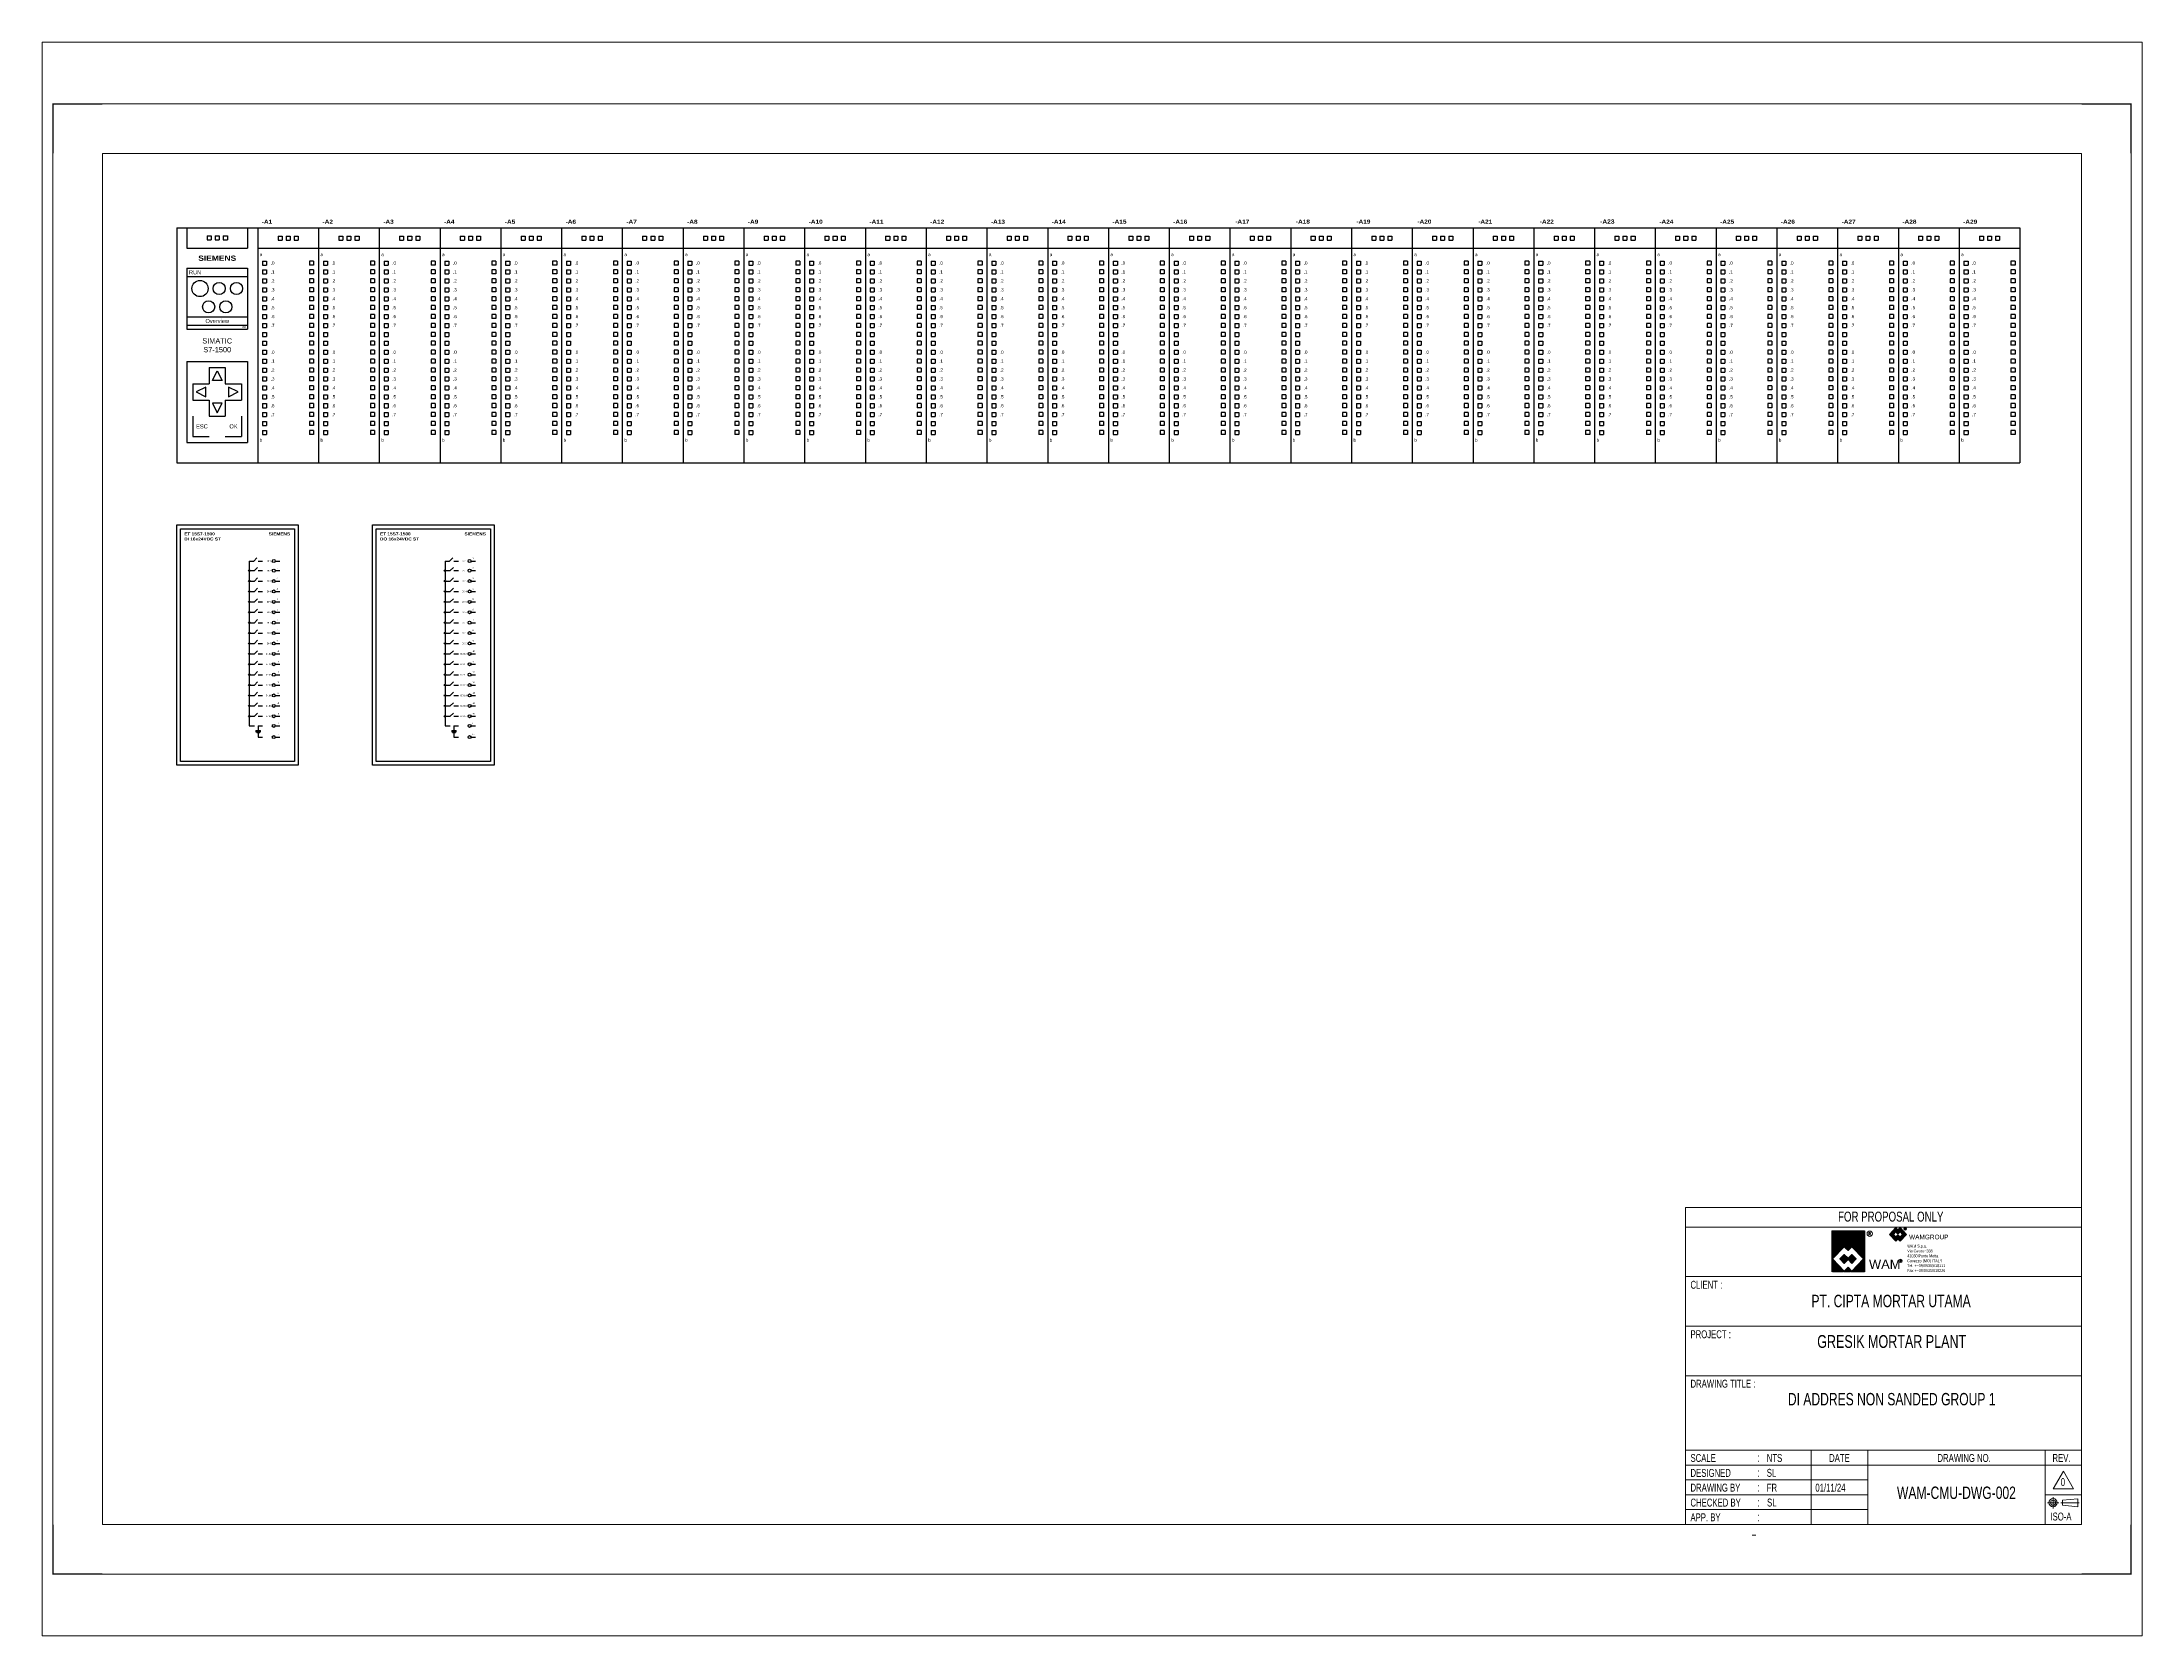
# Paper-space layout 'Layout2' of a CAD drawing. Header units: centimetres. Extents: x 26 to 231, y 20 to 176.
# The model-space entities are those that its viewports show. They can reach past a viewport. Long polylines and large blocks are cut down to what shows.
import ezdxf
from ezdxf.enums import TextEntityAlignment as Align

# ---------------------------------------------------------------- set-up
doc = ezdxf.new("R2010")
doc.units = ezdxf.units.CM
doc.header["$LTSCALE"] = 25.4
doc.linetypes.add('CENTER', pattern=[2, 1.25, -0.25, 0.25, -0.25])
doc.linetypes.add('HIDDEN', pattern=[0.375, 0.25, -0.125])
for name, color, linetype in [('1', 7, 'Continuous'), ('Etiket-Line-L', 7, 'Continuous'), ('EtIket-Line-S', 2, 'Continuous'), ('Etiket-Text-List0', 2, 'Continuous'), ('Etiket-Text-List1', 3, 'Continuous'), ('Etiket-Text-List2', 1, 'Continuous')]:
    doc.layers.add(name, color=color, linetype=linetype)
for name, color, linetype, lineweight in [('Center_line', 2, 'CENTER', 5), ('Etiket', 7, 'Continuous', 5), ('Object', 4, 'Continuous', 25)]:
    doc.layers.add(name, color=color, linetype=linetype, lineweight=lineweight)
doc.styles.add('Bold', font='Arial Black.ttf', dxfattribs={"height": 25.4})
doc.styles.add('DIM', font='romans', dxfattribs={"height": 6.096})
doc.styles.add('ROMANS', font='romans', dxfattribs={"width": 0.7, "height": 584.2})
doc.styles.add('SLDTEXTSTYLE0', font='TXT', dxfattribs={"width": 0.605})
doc.styles.get("Standard").update_dxf_attribs({"font": 'Arial.ttf', "height": 25.4})

# ---------------------------------------------------------------- blocks, each defined once
blk = doc.blocks.new('x5 Out Line')
at = {"const_width": 0.3}
for points in [[(9.65, 286.71), (0, 286.71), (0, 277.06)], [(405.45, 277.06), (405.45, 286.71), (395.8, 286.71)], [(0, 9.65), (0, 0), (9.65, 0)], [(405.45, 9.65), (405.45, 0), (395.8, 0)]]:
    blk.add_lwpolyline(points, dxfattribs=at)
at = {"lineweight": 15}
blk.add_lwpolyline([(395.8, 9.65), (395.8, 277.06), (9.65, 277.06), (9.65, 9.65)], close=True, dxfattribs=at)
at = {"layer": 'EtIket-Line-S', "lineweight": 9, "ltscale": 0.5}
blk.add_lwpolyline([(0, 0), (405.45, 0), (405.45, 286.71), (0, 286.71)], close=True, dxfattribs=at)
blk = doc.blocks.new('A$C6CDB76E5')
at = {"lineweight": 15}
for p, q in [((-196.2, 0), (-196.2, 157.1)), ((-196.2, 157.1), (0, 157.1)), ((0, 0), (0, 157.1)), ((-196.2, 147.3), (0, 147.3)), ((-196.2, 122.8), (0, 122.8)), ((-196.2, 98.2), (0, 98.2)), ((-196.2, 73.7), (0, 73.7)), ((-196.2, 36.8), (0, 36.8)), ((-134, 0), (-134, 36.8)), ((-105.9, 0), (-105.9, 36.8)), ((-18.1, 0), (-18.1, 36.8)), ((-196.2, 29.4), (0, 29.4)), ((-196.2, 22.1), (-105.9, 22.1)), ((-196.2, 14.7), (-105.9, 14.7)), ((-18.1, 14.7), (0, 14.7)), ((-196.2, 7.4), (-105.9, 7.4))]:
    blk.add_line(p, q, dxfattribs=at)
at = {"layer": 'Center_line', "lineweight": 13}
for p, q in [((-16.9, 10.8), (-11.3, 10.8)), ((-14.1, 13.5), (-14.1, 8)), ((-10.3, 10.8), (-1.2, 10.8))]:
    blk.add_line(p, q, dxfattribs=at)
at = {"layer": 'Etiket-Line-L', "lineweight": 15}
for p, q in [((0, 0), (0, 122.6)), ((-196.2, 0), (0, 0))]:
    blk.add_line(p, q, dxfattribs=at)
blk.add_lwpolyline([(-9, 26.4), (-4, 17.7), (-14.1, 17.7)], close=True, dxfattribs=at)
at = {"layer": 'Object', "lineweight": 15}
blk.add_lwpolyline([(-9.5, 9.5), (-1.9, 8.7), (-1.9, 12.8), (-9.5, 12)], close=True, dxfattribs=at)
for radius in [2.03, 1.27]:
    blk.add_circle((-14.1, 10.8), radius, dxfattribs=at)
at = {"layer": '1', "color": 3, "lineweight": 9, "width": 0.7}
blk.add_text('ISO-A', height=3.91, dxfattribs=at).set_placement((-15.4, 2))
at = {"layer": 'Etiket-Text-List0', "lineweight": 13, "width": 0.7}
for s, height, p in [('CLIENT :', 3.92, (-193.8, 116.8)), ('PROJECT :', 3.92, (-193.8, 92.3)), ('DRAWING TITLE :', 3.923, (-193.8, 67.8)), ('SCALE', 3.92, (-193.8, 31)), (':', 4.17, (-160.6, 31)), ('DATE', 3.92, (-125.1, 31)), ('DRAWING NO.', 3.923, (-71.4, 31)), ('REV.', 3.92, (-14.4, 31)), ('DESIGNED', 3.92, (-193.8, 23.6)), (':', 4.17, (-160.6, 23.6)), ('CHECKED BY ', 3.923, (-193.8, 8.9)), ('DRAWING BY', 3.92, (-193.8, 16.3)), (':', 4.17, (-160.6, 16.3)), (':', 4.17, (-160.6, 8.9)), ('APP. BY ', 3.92, (-193.8, 1.6)), (':', 4.17, (-160.6, 1.6))]:
    blk.add_text(s, height=height, dxfattribs=at).set_placement(p)
at = {"layer": 'Etiket-Text-List1', "lineweight": 9, "width": 0.7}
for tag, p in [('1:XXXX', (-156, 31)), ('EN', (-156, 23.6)), ('DD/MM/YY', (-131.3, 23.6)), ('1', (-10.3, 19.1)), ('EN', (-156, 16.3)), ('EN', (-155.8, 8.9)), ('DD/MM/YY', (-131.3, 16.3)), ('DD/MM/YY', (-131.3, 8.9)), ('EN', (-155.7, 1.6)), ('DD/MM/YY', (-131.3, 1.6))]:
    blk.add_attdef(tag, p, '', height=3.92, dxfattribs=at)
at = {"layer": 'Etiket-Text-List2', "lineweight": 13, "width": 0.7}
for tag, height, p in [('FOR FABRICATION', 4.9, (-94.6, 150.1)), ('CLIENT_NAME', 6.13, (-94.1, 107.7)), ('PROJECT_1', 4.9, (-94.1, 87.5)), ('PROJECT_2', 4.9, (-94.1, 79.2)), ('DRAWING_TITLE1', 6.13, (-94.1, 59)), ('DRAWING_TITLE2', 6.13, (-94.1, 49.9)), ('DRAWING_TITLE3', 6.13, (-94.1, 40.1)), ('LDP-X-XXX-AR-01', 6.13, (-62, 12.7))]:
    blk.add_attdef(tag, text='', height=height, dxfattribs=at).set_placement(p, align=Align.CENTER)
blk = doc.blocks.new('LOGO WAM')
at = {"color": 2, "lineweight": 18}
for p, q in [((564069, -507431), (567176, -504324)), ((564069, -507390), (567135, -504324)), ((564069, -507349), (567094, -504324)), ((564069, -507309), (567053, -504324)), ((564069, -507268), (567013, -504324)), ((564069, -507227), (566972, -504324)), ((564069, -507186), (566931, -504324)), ((564069, -507145), (566890, -504324)), ((564069, -507104), (566849, -504324)), ((564069, -507063), (566808, -504324)), ((564069, -507022), (566767, -504324)), ((564069, -506981), (566726, -504324)), ((564069, -506940), (566685, -504324)), ((564069, -506899), (566644, -504324)), ((564069, -506858), (566603, -504324)), ((564069, -506818), (566562, -504324)), ((564069, -506777), (566522, -504324)), ((564069, -506736), (566481, -504324)), ((564069, -506695), (566440, -504324)), ((564069, -506654), (566399, -504324)), ((564069, -506613), (566358, -504324)), ((564069, -506572), (566317, -504324)), ((564069, -506531), (566276, -504324)), ((564069, -506490), (566235, -504324)), ((564069, -506449), (566194, -504324)), ((564069, -506408), (566153, -504324)), ((564069, -506367), (566112, -504324)), ((564069, -506327), (566071, -504324)), ((564069, -506286), (566031, -504324)), ((564069, -506245), (565990, -504324)), ((564069, -506204), (565949, -504324)), ((564069, -506163), (565908, -504324)), ((564069, -506122), (565867, -504324)), ((564069, -506081), (565826, -504324)), ((564069, -506040), (565785, -504324)), ((564069, -505999), (565744, -504324)), ((564069, -505958), (565703, -504324)), ((564069, -505917), (565662, -504324)), ((564069, -505876), (565621, -504324)), ((564069, -505836), (565580, -504324)), ((564069, -505795), (565540, -504324)), ((564069, -505754), (565499, -504324)), ((564069, -505713), (565458, -504324)), ((564069, -505672), (565417, -504324)), ((564069, -505631), (565376, -504324)), ((564069, -505590), (565335, -504324)), ((564069, -505549), (565294, -504324)), ((564069, -505508), (565253, -504324)), ((564069, -505467), (565212, -504324)), ((564069, -505426), (565171, -504324)), ((564069, -505385), (565130, -504324)), ((564069, -505345), (565089, -504324)), ((564069, -505304), (565049, -504324)), ((564069, -505263), (565008, -504324)), ((564069, -505222), (564967, -504324)), ((564069, -505181), (564926, -504324)), ((564069, -505140), (564885, -504324)), ((564069, -505099), (564844, -504324)), ((564069, -505058), (564803, -504324)), ((564069, -505017), (564762, -504324)), ((564069, -504976), (564721, -504324)), ((564069, -504935), (564680, -504324)), ((564069, -504894), (564639, -504324)), ((564069, -504854), (564598, -504324)), ((564069, -504813), (564558, -504324)), ((564069, -504772), (564517, -504324)), ((564069, -504731), (564476, -504324)), ((564069, -504690), (564435, -504324)), ((564069, -504649), (564394, -504324)), ((564069, -504608), (564353, -504324)), ((564069, -504567), (564312, -504324)), ((564069, -504526), (564271, -504324)), ((564069, -504485), (564230, -504324)), ((564069, -504444), (564189, -504324)), ((564069, -504403), (564148, -504324)), ((564069, -504363), (564107, -504324)), ((566050, -506337), (564069, -504356)), ((566030, -506357), (564069, -504397)), ((566010, -506378), (564069, -504438)), ((565990, -506399), (564069, -504478)), ((565970, -506420), (564069, -504519)), ((565950, -506441), (564069, -504560)), ((565930, -506462), (564069, -504601)), ((565910, -506483), (564069, -504642)), ((565461, -506075), (564069, -504683)), ((565441, -506096), (564069, -504724)), ((565421, -506117), (564069, -504765)), ((565401, -506138), (564069, -504806)), ((565381, -506159), (564069, -504847)), ((565361, -506180), (564069, -504888)), ((565341, -506201), (564069, -504929)), ((566070, -506316), (564079, -504324)), ((566090, -506295), (564120, -504324)), ((566110, -506274), (564161, -504324)), ((566130, -506253), (564202, -504324)), ((566150, -506232), (564242, -504324)), ((566170, -506211), (564283, -504324)), ((566190, -506190), (564324, -504324)), ((566210, -506169), (564365, -504324)), ((566230, -506148), (564406, -504324)), ((566250, -506128), (564447, -504324)), ((566270, -506107), (564488, -504324)), ((566290, -506086), (564529, -504324)), ((567774, -507529), (564570, -504324)), ((567774, -507488), (564611, -504324)), ((567774, -507447), (564652, -504324)), ((567774, -507406), (564693, -504324)), ((567774, -507365), (564733, -504324)), ((567774, -507324), (564774, -504324)), ((567774, -507283), (564815, -504324)), ((567774, -507242), (564856, -504324)), ((567774, -507201), (564897, -504324)), ((567774, -507160), (564938, -504324)), ((567774, -507120), (564979, -504324)), ((567774, -507079), (565020, -504324)), ((567774, -507038), (565061, -504324)), ((567774, -506997), (565102, -504324)), ((567774, -506956), (565143, -504324)), ((567774, -506915), (565184, -504324)), ((567774, -506874), (565224, -504324)), ((567774, -506833), (565265, -504324)), ((567774, -506792), (565306, -504324)), ((567774, -506751), (565347, -504324)), ((567774, -506710), (565388, -504324)), ((567774, -506669), (565429, -504324)), ((565467, -506074), (567217, -504324)), ((567774, -506629), (565470, -504324)), ((565487, -506095), (567258, -504324)), ((565507, -506116), (567299, -504324)), ((567774, -506588), (565511, -504324)), ((565527, -506137), (567340, -504324)), ((565547, -506158), (567381, -504324)), ((567774, -506547), (565552, -504324)), ((565567, -506179), (567422, -504324)), ((565587, -506200), (567463, -504324)), ((567774, -506506), (565593, -504324)), ((565607, -506221), (567504, -504324)), ((565627, -506242), (567544, -504324)), ((567774, -506465), (565634, -504324)), ((565647, -506262), (567585, -504324)), ((565667, -506283), (567626, -504324)), ((567774, -506424), (565675, -504324)), ((565687, -506304), (567667, -504324)), ((565707, -506325), (567708, -504324)), ((567774, -506383), (565715, -504324)), ((565727, -506346), (567749, -504324)), ((565747, -506367), (567774, -504340)), ((567774, -506342), (565756, -504324)), ((565767, -506388), (567774, -504381)), ((565787, -506409), (567774, -504422)), ((567774, -506301), (565797, -504324)), ((565807, -506430), (567774, -504463)), ((565827, -506451), (567774, -504504)), ((567774, -506260), (565838, -504324)), ((565847, -506471), (567774, -504545)), ((565867, -506492), (567774, -504586)), ((567774, -506219), (565879, -504324)), ((567774, -506178), (565920, -504324)), ((567774, -506138), (565961, -504324)), ((567774, -506097), (566002, -504324)), ((567774, -506056), (566043, -504324)), ((567774, -506015), (566084, -504324)), ((567774, -505974), (566125, -504324)), ((567774, -505933), (566165, -504324)), ((567774, -505892), (566206, -504324)), ((567774, -505851), (566247, -504324)), ((567774, -505810), (566288, -504324)), ((566316, -506085), (567774, -504627)), ((567774, -505769), (566329, -504324)), ((566336, -506106), (567774, -504667)), ((566356, -506126), (567774, -504708)), ((567774, -505728), (566370, -504324)), ((566376, -506147), (567774, -504749)), ((566396, -506168), (567774, -504790)), ((567774, -505688), (566411, -504324)), ((566416, -506189), (567774, -504831)), ((566436, -506210), (567774, -504872)), ((567774, -505647), (566452, -504324)), ((566456, -506231), (567774, -504913)), ((567774, -505606), (566493, -504324)), ((567774, -505565), (566534, -504324)), ((567774, -505524), (566575, -504324)), ((567774, -505483), (566616, -504324)), ((567774, -505442), (566656, -504324)), ((567774, -505401), (566697, -504324)), ((567774, -505360), (566738, -504324)), ((567774, -505319), (566779, -504324)), ((567774, -505278), (566820, -504324)), ((567774, -505237), (566861, -504324)), ((567774, -505197), (566902, -504324)), ((567774, -505156), (566943, -504324)), ((567774, -505115), (566984, -504324)), ((567774, -505074), (567025, -504324)), ((567774, -505033), (567066, -504324)), ((567774, -504992), (567107, -504324)), ((567774, -504951), (567147, -504324)), ((567774, -504910), (567188, -504324)), ((567774, -504869), (567229, -504324)), ((567774, -504828), (567270, -504324)), ((567774, -504787), (567311, -504324)), ((567774, -504746), (567352, -504324)), ((567774, -504706), (567393, -504324)), ((567774, -504665), (567434, -504324)), ((567774, -504624), (567475, -504324)), ((567774, -504583), (567516, -504324)), ((567774, -504542), (567557, -504324)), ((567774, -504501), (567598, -504324)), ((567774, -504460), (567638, -504324)), ((567774, -504419), (567679, -504324)), ((567774, -504378), (567720, -504324)), ((567774, -504337), (567761, -504324)), ((570498, -504716), (570494, -504701)), ((570494, -504721), (570498, -504716)), ((570538, -504727), (570498, -504716)), ((570538, -504727), (570567, -504698)), ((570548, -504766), (570538, -504727)), ((570556, -504659), (570539, -504654)), ((570543, -504772), (570548, -504766)), ((570588, -504777), (570548, -504766)), ((570556, -504659), (570585, -504630)), ((570567, -504698), (570556, -504659)), ((570606, -504709), (570567, -504698)), ((570585, -504630), (570580, -504612)), ((570624, -504640), (570585, -504630)), ((570588, -504777), (570617, -504748)), ((570598, -504816), (570588, -504777)), ((570592, -504823), (570598, -504816)), ((570638, -504827), (570598, -504816)), ((570606, -504709), (570635, -504680)), ((570617, -504748), (570606, -504709)), ((570656, -504759), (570617, -504748)), ((570643, -504572), (570623, -504567)), ((570624, -504640), (570653, -504611)), ((570635, -504680), (570624, -504640)), ((570674, -504690), (570635, -504680)), ((570638, -504827), (570667, -504798)), ((570648, -504866), (570638, -504827)), ((570641, -504874), (570648, -504866)), ((570643, -504572), (570671, -504543)), ((570653, -504611), (570643, -504572)), ((570688, -504877), (570648, -504866)), ((570693, -504622), (570653, -504611)), ((570656, -504759), (570685, -504730)), ((570667, -504798), (570656, -504759)), ((570671, -504543), (570666, -504522)), ((570706, -504809), (570667, -504798)), ((570711, -504554), (570671, -504543)), ((570674, -504690), (570703, -504661)), ((570685, -504730), (570674, -504690)), ((570724, -504740), (570685, -504730)), ((570688, -504877), (570717, -504848)), ((570698, -504916), (570688, -504877)), ((570690, -504925), (570698, -504916)), ((570693, -504622), (570721, -504593)), ((570703, -504661), (570693, -504622)), ((570738, -504927), (570698, -504916)), ((570743, -504672), (570703, -504661)), ((570706, -504809), (570735, -504780)), ((570717, -504848), (570706, -504809)), ((570729, -504485), (570707, -504479)), ((570711, -504554), (570740, -504525)), ((570721, -504593), (570711, -504554)), ((570756, -504859), (570717, -504848)), ((570761, -504604), (570721, -504593)), ((570724, -504740), (570753, -504711)), ((570735, -504780), (570724, -504740)), ((570729, -504485), (570758, -504457)), ((570740, -504525), (570729, -504485)), ((570774, -504790), (570735, -504780)), ((570738, -504927), (570767, -504898)), ((570748, -504966), (570738, -504927)), ((570779, -504535), (570740, -504525)), ((570743, -504672), (570771, -504643)), ((570753, -504711), (570743, -504672)), ((570758, -504457), (570752, -504432)), ((570793, -504722), (570753, -504711)), ((570756, -504859), (570785, -504830)), ((570767, -504898), (570756, -504859)), ((570798, -504467), (570758, -504457)), ((570761, -504604), (570790, -504575)), ((570771, -504643), (570761, -504604)), ((570806, -504909), (570767, -504898)), ((570811, -504654), (570771, -504643)), ((570774, -504790), (570803, -504761)), ((570785, -504830), (570774, -504790)), ((570779, -504535), (570808, -504507)), ((570790, -504575), (570779, -504535)), ((570824, -504840), (570785, -504830)), ((570816, -504399), (570790, -504392)), ((570829, -504585), (570790, -504575)), ((570793, -504722), (570821, -504693)), ((570803, -504761), (570793, -504722)), ((570798, -504467), (570826, -504438)), ((570808, -504507), (570798, -504467)), ((570843, -504772), (570803, -504761)), ((570806, -504909), (570835, -504880)), ((570817, -504948), (570806, -504909)), ((570848, -504517), (570808, -504507)), ((570811, -504654), (570840, -504625)), ((570821, -504693), (570811, -504654)), ((570816, -504399), (570845, -504370)), ((570826, -504438), (570816, -504399)), ((570861, -504704), (570821, -504693)), ((570824, -504840), (570853, -504811)), ((570835, -504880), (570824, -504840)), ((570866, -504449), (570826, -504438)), ((570829, -504585), (570858, -504557)), ((570840, -504625), (570829, -504585)), ((570874, -504890), (570835, -504880)), ((570845, -504370), (570837, -504343)), ((570879, -504635), (570840, -504625)), ((570843, -504772), (570871, -504743)), ((570853, -504811), (570843, -504772)), ((570884, -504381), (570845, -504370)), ((570848, -504517), (570876, -504488)), ((570858, -504557), (570848, -504517)), ((570893, -504822), (570853, -504811)), ((570856, -504959), (570885, -504930)), ((570898, -504567), (570858, -504557)), ((570861, -504704), (570890, -504675)), ((570871, -504743), (570861, -504704)), ((570866, -504449), (570895, -504420)), ((570876, -504488), (570866, -504449)), ((570911, -504754), (570871, -504743)), ((570902, -504312), (570874, -504305)), ((570874, -504890), (570903, -504861)), ((570885, -504930), (570874, -504890)), ((570916, -504499), (570876, -504488)), ((570879, -504635), (570908, -504607)), ((570890, -504675), (570879, -504635)), ((570884, -504381), (570913, -504352)), ((570895, -504420), (570884, -504381)), ((570924, -504940), (570885, -504930)), ((570929, -504685), (570890, -504675)), ((570893, -504822), (570921, -504793)), ((570903, -504861), (570893, -504822)), ((570934, -504431), (570895, -504420)), ((570898, -504567), (570926, -504538)), ((570908, -504607), (570898, -504567)), ((570902, -504312), (570931, -504283)), ((570913, -504352), (570902, -504312)), ((570943, -504872), (570903, -504861)), ((570948, -504617), (570908, -504607)), ((570911, -504754), (570940, -504725)), ((570921, -504793), (570911, -504754)), ((570952, -504362), (570913, -504352)), ((570916, -504499), (570945, -504470)), ((570926, -504538), (570916, -504499)), ((570961, -504804), (570921, -504793)), ((570931, -504283), (570923, -504253)), ((570924, -504940), (570953, -504911)), ((570966, -504549), (570926, -504538)), ((570929, -504685), (570958, -504657)), ((570940, -504725), (570929, -504685)), ((570971, -504294), (570931, -504283)), ((570934, -504431), (570963, -504402)), ((570945, -504470), (570934, -504431)), ((570959, -504730), (570940, -504725)), ((570943, -504872), (570971, -504843)), ((570953, -504911), (570943, -504872)), ((570984, -504481), (570945, -504470)), ((570948, -504617), (570976, -504588)), ((570958, -504657), (570948, -504617)), ((570952, -504362), (570981, -504333)), ((570963, -504402), (570952, -504362)), ((570993, -504922), (570953, -504911)), ((570989, -504226), (570958, -504217)), ((570986, -504664), (570958, -504657)), ((570961, -504804), (570990, -504775)), ((570971, -504843), (570961, -504804)), ((571002, -504412), (570963, -504402)), ((570966, -504549), (570995, -504520)), ((570976, -504588), (570966, -504549)), ((570971, -504294), (571000, -504265)), ((570981, -504333), (570971, -504294)), ((571011, -504854), (570971, -504843)), ((571016, -504599), (570976, -504588)), ((571021, -504344), (570981, -504333)), ((570984, -504481), (571013, -504452)), ((570995, -504520), (570984, -504481)), ((570990, -504775), (570985, -504757)), ((570989, -504226), (571018, -504197)), ((571000, -504265), (570989, -504226)), ((571006, -504779), (570990, -504775)), ((570993, -504922), (571021, -504893)), ((571003, -504961), (570993, -504922)), ((571034, -504531), (570995, -504520)), ((571039, -504276), (571000, -504265)), ((571002, -504412), (571031, -504383)), ((571013, -504452), (571002, -504412)), ((571018, -504197), (571009, -504164)), ((571011, -504854), (571040, -504825)), ((571021, -504893), (571011, -504854)), ((571052, -504462), (571013, -504452)), ((571016, -504599), (571045, -504570)), ((571023, -504625), (571016, -504599)), ((571057, -504207), (571018, -504197)), ((571021, -504344), (571050, -504315)), ((571031, -504383), (571021, -504344)), ((571061, -504904), (571021, -504893)), ((571071, -504394), (571031, -504383)), ((571034, -504531), (571063, -504502)), ((571045, -504570), (571034, -504531)), ((571040, -504825), (571036, -504810)), ((571039, -504276), (571068, -504247)), ((571050, -504315), (571039, -504276)), ((571053, -504829), (571040, -504825)), ((571076, -504139), (571041, -504130)), ((571070, -504577), (571045, -504570)), ((571089, -504326), (571050, -504315)), ((571052, -504462), (571081, -504433)), ((571063, -504502), (571052, -504462)), ((571057, -504207), (571086, -504178)), ((571068, -504247), (571057, -504207)), ((571061, -504904), (571090, -504875)), ((571071, -504943), (571061, -504904)), ((571102, -504512), (571063, -504502)), ((571107, -504257), (571068, -504247)), ((571071, -504394), (571100, -504365)), ((571081, -504433), (571071, -504394)), ((571076, -504139), (571105, -504110)), ((571086, -504178), (571076, -504139)), ((571121, -504444), (571081, -504433)), ((571126, -504189), (571086, -504178)), ((571090, -504875), (571087, -504863)), ((571089, -504326), (571118, -504297)), ((571100, -504365), (571089, -504326)), ((571101, -504878), (571090, -504875)), ((571105, -504110), (571095, -504074)), ((571139, -504376), (571100, -504365)), ((571102, -504512), (571131, -504483)), ((571109, -504536), (571102, -504512)), ((571144, -504121), (571105, -504110)), ((571107, -504257), (571136, -504228)), ((571118, -504297), (571107, -504257)), ((571111, -504954), (571140, -504925)), ((571157, -504307), (571118, -504297)), ((571121, -504444), (571150, -504415)), ((571131, -504483), (571121, -504444)), ((571162, -504052), (571125, -504042)), ((571126, -504189), (571155, -504160)), ((571136, -504228), (571126, -504189)), ((571153, -504489), (571131, -504483)), ((571176, -504239), (571136, -504228)), ((571140, -504925), (571137, -504916)), ((571139, -504376), (571168, -504347)), ((571150, -504415), (571139, -504376)), ((571148, -504927), (571140, -504925)), ((571144, -504121), (571173, -504092)), ((571155, -504160), (571144, -504121)), ((571189, -504426), (571150, -504415)), ((571194, -504171), (571155, -504160)), ((571157, -504307), (571186, -504278)), ((571168, -504347), (571157, -504307)), ((571162, -504052), (571191, -504024)), ((571173, -504092), (571162, -504052)), ((571207, -504357), (571168, -504347)), ((571212, -504102), (571173, -504092)), ((571176, -504239), (571205, -504210)), ((571186, -504278), (571176, -504239)), ((571191, -504024), (571181, -503984)), ((571226, -504289), (571186, -504278)), ((571189, -504426), (571218, -504397)), ((571195, -504446), (571189, -504426)), ((571231, -504034), (571191, -504024)), ((571194, -504171), (571223, -504142)), ((571205, -504210), (571194, -504171)), ((571244, -504221), (571205, -504210)), ((571207, -504357), (571236, -504328)), ((571218, -504397), (571207, -504357)), ((571212, -504102), (571241, -504074)), ((571223, -504142), (571212, -504102)), ((571257, -504407), (571218, -504397)), ((571262, -504152), (571223, -504142)), ((571226, -504289), (571255, -504260)), ((571236, -504328), (571226, -504289)), ((571231, -504034), (571259, -504005)), ((571241, -504074), (571231, -504034)), ((571276, -504339), (571236, -504328)), ((571281, -504084), (571241, -504074)), ((571244, -504221), (571273, -504192)), ((571255, -504260), (571244, -504221)), ((571249, -504466), (571268, -504447)), ((571294, -504271), (571255, -504260)), ((571257, -504407), (571286, -504378)), ((571268, -504447), (571257, -504407)), ((571259, -504005), (571258, -503999)), ((571265, -504007), (571259, -504005)), ((571262, -504152), (571291, -504124)), ((571273, -504192), (571262, -504152)), ((571307, -504457), (571268, -504447)), ((571312, -504202), (571273, -504192)), ((571276, -504339), (571305, -504310)), ((571286, -504378), (571276, -504339)), ((571281, -504084), (571309, -504055)), ((571291, -504124), (571281, -504084)), ((571326, -504389), (571286, -504378)), ((571331, -504134), (571291, -504124)), ((571294, -504271), (571323, -504242)), ((571305, -504310), (571294, -504271)), ((571297, -504517), (571318, -504497)), ((571344, -504321), (571305, -504310)), ((571316, -504899), (571306, -504896)), ((571307, -504457), (571336, -504428)), ((571318, -504497), (571307, -504457)), ((571309, -504055), (571309, -504053)), ((571312, -504056), (571309, -504055)), ((571312, -504202), (571341, -504174)), ((571323, -504242), (571312, -504202)), ((571316, -504899), (571345, -504870)), ((571326, -504938), (571316, -504899)), ((571357, -504507), (571318, -504497)), ((571362, -504252), (571323, -504242)), ((571326, -504389), (571355, -504360)), ((571336, -504428), (571326, -504389)), ((571331, -504134), (571359, -504105)), ((571341, -504174), (571331, -504134)), ((571376, -504439), (571336, -504428)), ((571381, -504184), (571341, -504174)), ((571345, -504870), (571342, -504859)), ((571344, -504321), (571373, -504292)), ((571355, -504360), (571344, -504321)), ((571384, -504881), (571345, -504870)), ((571346, -504568), (571368, -504547)), ((571394, -504371), (571355, -504360)), ((571357, -504507), (571386, -504478)), ((571368, -504547), (571357, -504507)), ((571362, -504252), (571391, -504224)), ((571373, -504292), (571362, -504252)), ((571366, -504949), (571395, -504920)), ((571407, -504557), (571368, -504547)), ((571412, -504302), (571373, -504292)), ((571376, -504439), (571405, -504410)), ((571386, -504478), (571376, -504439)), ((571381, -504184), (571408, -504156)), ((571391, -504224), (571381, -504184)), ((571384, -504881), (571413, -504852)), ((571395, -504920), (571384, -504881)), ((571426, -504489), (571386, -504478)), ((571402, -504812), (571390, -504809)), ((571431, -504234), (571391, -504224)), ((571394, -504371), (571423, -504342)), ((571405, -504410), (571394, -504371)), ((571395, -504619), (571418, -504597)), ((571434, -504931), (571395, -504920)), ((571402, -504812), (571431, -504783)), ((571413, -504852), (571402, -504812)), ((571444, -504421), (571405, -504410)), ((571407, -504557), (571436, -504528)), ((571418, -504597), (571407, -504557)), ((571412, -504302), (571441, -504274)), ((571423, -504342), (571412, -504302)), ((571452, -504862), (571413, -504852)), ((571457, -504607), (571418, -504597)), ((571462, -504352), (571423, -504342)), ((571426, -504489), (571455, -504460)), ((571436, -504528), (571426, -504489)), ((571431, -504783), (571428, -504769)), ((571431, -504234), (571459, -504205)), ((571441, -504274), (571431, -504234)), ((571471, -504794), (571431, -504783)), ((571434, -504931), (571463, -504902)), ((571445, -504970), (571434, -504931)), ((571476, -504539), (571436, -504528)), ((571481, -504284), (571441, -504274)), ((571444, -504421), (571473, -504392)), ((571455, -504460), (571444, -504421)), ((571444, -504670), (571468, -504647)), ((571452, -504862), (571481, -504833)), ((571463, -504902), (571452, -504862)), ((571459, -504205), (571454, -504186)), ((571494, -504471), (571455, -504460)), ((571457, -504607), (571486, -504578)), ((571468, -504647), (571457, -504607)), ((571499, -504216), (571459, -504205)), ((571462, -504352), (571491, -504324)), ((571473, -504392), (571462, -504352)), ((571502, -504912), (571463, -504902)), ((571469, -504647), (571468, -504647)), ((571471, -504794), (571479, -504786)), ((571481, -504833), (571471, -504794)), ((571512, -504402), (571473, -504392)), ((571476, -504539), (571505, -504510)), ((571486, -504578), (571476, -504539)), ((571481, -504284), (571509, -504255)), ((571491, -504324), (571481, -504284)), ((571521, -504844), (571481, -504833)), ((571524, -504589), (571486, -504578)), ((571531, -504334), (571491, -504324)), ((571494, -504471), (571523, -504442)), ((571505, -504510), (571494, -504471)), ((571517, -504147), (571496, -504142)), ((571499, -504216), (571528, -504187)), ((571509, -504255), (571499, -504216)), ((571502, -504912), (571531, -504883)), ((571513, -504952), (571502, -504912)), ((571544, -504521), (571505, -504510)), ((571549, -504266), (571509, -504255)), ((571512, -504402), (571541, -504374)), ((571523, -504442), (571512, -504402)), ((571517, -504147), (571546, -504119)), ((571528, -504187), (571517, -504147)), ((571521, -504844), (571528, -504837)), ((571531, -504883), (571521, -504844)), ((571562, -504452), (571523, -504442)), ((571567, -504197), (571528, -504187)), ((571531, -504334), (571559, -504305)), ((571541, -504374), (571531, -504334)), ((571571, -504894), (571531, -504883)), ((571546, -504119), (571540, -504096)), ((571581, -504384), (571541, -504374)), ((571544, -504521), (571573, -504492)), ((571554, -504558), (571544, -504521)), ((571585, -504129), (571546, -504119)), ((571549, -504266), (571578, -504237)), ((571559, -504305), (571549, -504266)), ((571552, -504962), (571581, -504933)), ((571599, -504316), (571559, -504305)), ((571562, -504452), (571591, -504424)), ((571573, -504492), (571562, -504452)), ((571567, -504197), (571596, -504169)), ((571578, -504237), (571567, -504197)), ((571571, -504894), (571577, -504888)), ((571581, -504933), (571571, -504894)), ((571608, -504501), (571573, -504492)), ((571617, -504247), (571578, -504237)), ((571604, -504061), (571580, -504054)), ((571581, -504384), (571609, -504355)), ((571591, -504424), (571581, -504384)), ((571621, -504944), (571581, -504933)), ((571585, -504129), (571614, -504100)), ((571596, -504169), (571585, -504129)), ((571631, -504434), (571591, -504424)), ((571635, -504179), (571596, -504169)), ((571599, -504316), (571628, -504287)), ((571609, -504355), (571599, -504316)), ((571604, -504061), (571633, -504032)), ((571614, -504100), (571604, -504061)), ((571649, -504366), (571609, -504355)), ((571654, -504111), (571614, -504100)), ((571617, -504247), (571646, -504219)), ((571628, -504287), (571617, -504247)), ((571633, -504032), (571626, -504006)), ((571667, -504297), (571628, -504287)), ((571631, -504434), (571659, -504405)), ((571640, -504468), (571631, -504434)), ((571672, -504043), (571633, -504032)), ((571635, -504179), (571664, -504150)), ((571646, -504219), (571635, -504179)), ((571685, -504229), (571646, -504219)), ((571649, -504366), (571678, -504337)), ((571659, -504405), (571649, -504366)), ((571654, -504111), (571683, -504082)), ((571664, -504150), (571654, -504111)), ((571699, -504416), (571659, -504405)), ((571704, -504161), (571664, -504150)), ((571667, -504297), (571696, -504269)), ((571678, -504337), (571667, -504297)), ((571672, -504043), (571701, -504014)), ((571683, -504082), (571672, -504043)), ((571717, -504347), (571678, -504337)), ((571722, -504093), (571683, -504082)), ((571685, -504229), (571714, -504200)), ((571696, -504269), (571685, -504229)), ((571701, -504014), (571690, -503974)), ((571735, -504279), (571696, -504269)), ((571699, -504416), (571728, -504387)), ((571709, -504455), (571699, -504416)), ((571740, -504024), (571701, -504014)), ((571704, -504161), (571733, -504132)), ((571714, -504200), (571704, -504161)), ((571707, -504458), (571709, -504455)), ((571749, -504466), (571709, -504455)), ((571754, -504211), (571714, -504200)), ((571717, -504347), (571746, -504319)), ((571728, -504387), (571717, -504347)), ((571722, -504093), (571751, -504064)), ((571733, -504132), (571722, -504093)), ((571767, -504397), (571728, -504387)), ((571772, -504143), (571733, -504132)), ((571735, -504279), (571764, -504250)), ((571746, -504319), (571735, -504279)), ((571740, -504024), (571744, -504020)), ((571751, -504064), (571740, -504024)), ((571785, -504329), (571746, -504319)), ((571749, -504466), (571778, -504437)), ((571759, -504505), (571749, -504466)), ((571790, -504074), (571751, -504064)), ((571754, -504211), (571783, -504182)), ((571764, -504250), (571754, -504211)), ((571756, -504509), (571759, -504505)), ((571768, -504947), (571758, -504911)), ((571799, -504516), (571759, -504505)), ((571804, -504261), (571764, -504250)), ((571767, -504397), (571796, -504369)), ((571778, -504437), (571767, -504397)), ((571772, -504143), (571801, -504114)), ((571783, -504182), (571772, -504143)), ((571817, -504447), (571778, -504437)), ((571822, -504193), (571783, -504182)), ((571785, -504329), (571814, -504300)), ((571796, -504369), (571785, -504329)), ((571826, -504889), (571788, -504879)), ((571790, -504074), (571793, -504072)), ((571801, -504114), (571790, -504074)), ((571835, -504379), (571796, -504369)), ((571799, -504516), (571828, -504487)), ((571809, -504555), (571799, -504516)), ((571840, -504124), (571801, -504114)), ((571804, -504261), (571833, -504232)), ((571814, -504300), (571804, -504261)), ((571805, -504560), (571809, -504555)), ((571807, -504957), (571836, -504928)), ((571849, -504566), (571809, -504555)), ((571854, -504311), (571814, -504300)), ((571817, -504447), (571846, -504419)), ((571828, -504487), (571817, -504447)), ((571822, -504193), (571851, -504164)), ((571833, -504232), (571822, -504193)), ((571826, -504889), (571855, -504860)), ((571836, -504928), (571826, -504889)), ((571867, -504497), (571828, -504487)), ((571872, -504243), (571833, -504232)), ((571835, -504379), (571864, -504350)), ((571846, -504419), (571835, -504379)), ((571876, -504939), (571836, -504928)), ((571840, -504124), (571842, -504123)), ((571851, -504164), (571840, -504124)), ((571855, -504860), (571844, -504821)), ((571885, -504429), (571846, -504419)), ((571849, -504566), (571878, -504537)), ((571859, -504605), (571849, -504566)), ((571890, -504174), (571851, -504164)), ((571851, -504813), (571873, -504792)), ((571854, -504311), (571883, -504282)), ((571864, -504350), (571854, -504311)), ((571854, -504611), (571859, -504605)), ((571894, -504871), (571855, -504860)), ((571899, -504616), (571859, -504605)), ((571904, -504361), (571864, -504350)), ((571867, -504497), (571896, -504469)), ((571878, -504537), (571867, -504497)), ((571872, -504243), (571901, -504214)), ((571883, -504282), (571872, -504243)), ((571873, -504792), (571873, -504791)), ((571912, -504802), (571873, -504792)), ((571876, -504939), (571905, -504910)), ((571917, -504547), (571878, -504537)), ((571922, -504293), (571883, -504282)), ((571885, -504429), (571914, -504400)), ((571896, -504469), (571885, -504429)), ((571901, -504214), (571890, -504174)), ((571890, -504174), (571891, -504174)), ((571894, -504871), (571923, -504842)), ((571905, -504910), (571894, -504871)), ((571935, -504479), (571896, -504469)), ((571899, -504616), (571928, -504587)), ((571909, -504655), (571899, -504616)), ((571939, -504224), (571901, -504214)), ((571902, -504662), (571909, -504655)), ((571904, -504361), (571933, -504332)), ((571914, -504400), (571904, -504361)), ((571944, -504921), (571905, -504910)), ((571949, -504666), (571909, -504655)), ((571912, -504802), (571941, -504774)), ((571923, -504842), (571912, -504802)), ((571954, -504411), (571914, -504400)), ((571917, -504547), (571946, -504519)), ((571928, -504587), (571917, -504547)), ((571922, -504293), (571951, -504264)), ((571933, -504332), (571922, -504293)), ((571962, -504852), (571923, -504842)), ((571967, -504597), (571928, -504587)), ((571931, -504734), (571928, -504733)), ((571931, -504734), (571959, -504705)), ((571941, -504774), (571931, -504734)), ((571972, -504343), (571933, -504332)), ((571935, -504479), (571964, -504450)), ((571946, -504519), (571935, -504479)), ((571951, -504264), (571941, -504226)), ((571981, -504784), (571941, -504774)), ((571944, -504921), (571973, -504892)), ((571955, -504960), (571944, -504921)), ((571985, -504529), (571946, -504519)), ((571949, -504666), (571978, -504637)), ((571959, -504705), (571949, -504666)), ((571986, -504273), (571951, -504264)), ((571954, -504411), (571983, -504382)), ((571964, -504450), (571954, -504411)), ((571999, -504716), (571959, -504705)), ((571962, -504852), (571991, -504824)), ((571973, -504892), (571962, -504852)), ((572004, -504461), (571964, -504450)), ((571967, -504597), (571996, -504569)), ((571978, -504637), (571967, -504597)), ((571972, -504343), (572001, -504314)), ((571983, -504382), (571972, -504343)), ((572012, -504902), (571973, -504892)), ((572017, -504648), (571978, -504637)), ((571981, -504784), (572009, -504755)), ((571991, -504824), (571981, -504784)), ((572022, -504393), (571983, -504382)), ((571985, -504529), (572014, -504500)), ((571996, -504569), (571985, -504529)), ((572031, -504834), (571991, -504824)), ((572001, -504314), (571992, -504279)), ((572035, -504579), (571996, -504569)), ((571999, -504716), (572028, -504687)), ((572009, -504755), (571999, -504716)), ((572033, -504322), (572001, -504314)), ((572004, -504461), (572033, -504432)), ((572014, -504500), (572004, -504461)), ((572049, -504766), (572009, -504755)), ((572012, -504902), (572041, -504874)), ((572023, -504942), (572012, -504902)), ((572054, -504511), (572014, -504500)), ((572017, -504648), (572046, -504619)), ((572028, -504687), (572017, -504648)), ((572022, -504393), (572051, -504364)), ((572033, -504432), (572022, -504393)), ((572067, -504698), (572028, -504687)), ((572031, -504834), (572059, -504805)), ((572041, -504874), (572031, -504834)), ((572072, -504443), (572033, -504432)), ((572035, -504579), (572064, -504550)), ((572046, -504619), (572035, -504579)), ((572081, -504884), (572041, -504874)), ((572051, -504364), (572042, -504332)), ((572085, -504629), (572046, -504619)), ((572049, -504766), (572078, -504737)), ((572059, -504805), (572049, -504766)), ((572080, -504372), (572051, -504364)), ((572054, -504511), (572083, -504482)), ((572064, -504550), (572054, -504511)), ((572099, -504816), (572059, -504805)), ((572062, -504952), (572091, -504924)), ((572104, -504561), (572064, -504550)), ((572067, -504698), (572096, -504669)), ((572078, -504737), (572067, -504698)), ((572072, -504443), (572101, -504414)), ((572083, -504482), (572072, -504443)), ((572117, -504748), (572078, -504737)), ((572081, -504884), (572109, -504855)), ((572091, -504924), (572081, -504884)), ((572122, -504493), (572083, -504482)), ((572085, -504629), (572114, -504600)), ((572096, -504669), (572085, -504629)), ((572131, -504934), (572091, -504924)), ((572101, -504414), (572093, -504385)), ((572135, -504679), (572096, -504669)), ((572099, -504816), (572128, -504787)), ((572109, -504855), (572099, -504816)), ((572128, -504421), (572101, -504414)), ((572104, -504561), (572133, -504532)), ((572114, -504600), (572104, -504561)), ((572149, -504866), (572109, -504855)), ((572154, -504611), (572114, -504600)), ((572117, -504748), (572146, -504719)), ((572128, -504787), (572117, -504748)), ((572122, -504493), (572151, -504464)), ((572133, -504532), (572122, -504493)), ((572167, -504798), (572128, -504787)), ((572131, -504934), (572159, -504905)), ((572141, -504974), (572131, -504934)), ((572172, -504543), (572133, -504532)), ((572135, -504679), (572164, -504650)), ((572146, -504719), (572135, -504679)), ((572151, -504464), (572144, -504438)), ((572185, -504729), (572146, -504719)), ((572149, -504866), (572178, -504837)), ((572159, -504905), (572149, -504866)), ((572175, -504470), (572151, -504464)), ((572154, -504611), (572183, -504582)), ((572164, -504650), (572154, -504611)), ((572199, -504916), (572159, -504905)), ((572204, -504661), (572164, -504650)), ((572167, -504798), (572196, -504769)), ((572178, -504837), (572167, -504798)), ((572172, -504543), (572201, -504514)), ((572183, -504582), (572172, -504543)), ((572217, -504848), (572178, -504837)), ((572222, -504593), (572183, -504582)), ((572185, -504729), (572214, -504700)), ((572196, -504769), (572185, -504729)), ((572201, -504514), (572195, -504491)), ((572235, -504779), (572196, -504769)), ((572199, -504916), (572228, -504887)), ((572201, -504924), (572199, -504916)), ((572222, -504519), (572201, -504514)), ((572204, -504661), (572233, -504632)), ((572214, -504700), (572204, -504661)), ((572254, -504711), (572214, -504700)), ((572217, -504848), (572246, -504819)), ((572228, -504887), (572217, -504848)), ((572222, -504593), (572251, -504564)), ((572233, -504632), (572222, -504593)), ((572235, -504889), (572228, -504887)), ((572272, -504643), (572233, -504632)), ((572246, -504819), (572235, -504779)), ((572235, -504779), (572264, -504750)), ((572251, -504564), (572246, -504544)), ((572285, -504829), (572246, -504819)), ((572269, -504569), (572251, -504564)), ((572254, -504711), (572283, -504682)), ((572264, -504750), (572254, -504711)), ((572304, -504761), (572264, -504750)), ((572272, -504643), (572301, -504614)), ((572283, -504682), (572272, -504643)), ((572322, -504693), (572283, -504682)), ((572287, -504835), (572285, -504829)), ((572285, -504829), (572314, -504800)), ((572301, -504614), (572297, -504597)), ((572316, -504618), (572301, -504614)), ((572304, -504761), (572333, -504732)), ((572314, -504800), (572304, -504761)), ((572319, -504802), (572314, -504800)), ((572322, -504693), (572351, -504664)), ((572333, -504732), (572322, -504693)), ((572372, -504743), (572333, -504732)), ((572351, -504664), (572347, -504650)), ((572363, -504667), (572351, -504664)), ((572372, -504743), (572401, -504714)), ((572373, -504745), (572372, -504743)), ((572401, -504714), (572398, -504703)), ((572403, -504714), (572401, -504714)), ((565321, -506221), (564069, -504969)), ((565301, -506242), (564069, -505010)), ((565281, -506263), (564069, -505051)), ((565261, -506284), (564069, -505092)), ((565241, -506305), (564069, -505133)), ((565221, -506326), (564069, -505174)), ((565201, -506347), (564069, -505215)), ((565181, -506368), (564069, -505256)), ((565161, -506389), (564069, -505297)), ((565141, -506410), (564069, -505338)), ((565121, -506430), (564069, -505379)), ((565101, -506451), (564069, -505420)), ((565081, -506472), (564069, -505460)), ((565061, -506493), (564069, -505501)), ((565041, -506514), (564069, -505542)), ((565021, -506535), (564069, -505583)), ((565001, -506556), (564069, -505624)), ((564981, -506577), (564069, -505665)), ((564961, -506598), (564069, -505706)), ((564941, -506619), (564069, -505747)), ((564921, -506639), (564069, -505788)), ((564901, -506660), (564069, -505829)), ((564881, -506681), (564069, -505870)), ((564861, -506702), (564069, -505911)), ((564841, -506723), (564069, -505951)), ((564821, -506744), (564069, -505992)), ((564801, -506765), (564069, -506033)), ((564781, -506786), (564069, -506074)), ((564761, -506807), (564069, -506115)), ((564741, -506828), (564069, -506156)), ((564069, -507472), (565348, -506193)), ((564721, -506848), (564069, -506197)), ((564701, -506869), (564069, -506238)), ((564681, -506890), (564069, -506279)), ((564661, -506911), (564069, -506320)), ((564641, -506932), (564069, -506361)), ((564621, -506953), (564069, -506402)), ((564601, -506974), (564069, -506442)), ((564581, -506995), (564069, -506483)), ((564561, -507016), (564069, -506524)), ((564541, -507037), (564069, -506565)), ((564521, -507057), (564069, -506606)), ((564501, -507078), (564069, -506647)), ((564481, -507099), (564069, -506688)), ((564461, -507120), (564069, -506729)), ((564440, -507141), (564069, -506770)), ((564420, -507162), (564069, -506811)), ((564400, -507183), (564069, -506852)), ((564380, -507204), (564069, -506893)), ((564360, -507225), (564069, -506933)), ((564340, -507246), (564069, -506974)), ((564320, -507266), (564069, -507015)), ((564300, -507287), (564069, -507056)), ((564280, -507308), (564069, -507097)), ((564260, -507329), (564069, -507138)), ((564069, -507513), (564422, -507160)), ((564240, -507350), (564069, -507179)), ((564220, -507371), (564069, -507220)), ((564200, -507392), (564069, -507261)), ((564989, -507452), (565488, -506954)), ((565009, -507473), (565508, -506975)), ((565030, -507494), (565528, -506995)), ((565050, -507515), (565548, -507016)), ((565070, -507536), (565568, -507037)), ((565090, -507557), (565588, -507058)), ((565110, -507578), (565608, -507079)), ((565130, -507598), (565628, -507100)), ((565639, -507766), (565140, -507268)), ((565150, -507619), (565648, -507121)), ((565659, -507746), (565160, -507247)), ((565170, -507640), (565668, -507142)), ((565679, -507725), (565180, -507226)), ((565190, -507661), (565688, -507163)), ((565699, -507704), (565200, -507205)), ((565210, -507682), (565708, -507184)), ((565719, -507683), (565220, -507184)), ((565230, -507703), (565728, -507204)), ((565739, -507662), (565240, -507163)), ((565250, -507724), (565748, -507225)), ((565759, -507641), (565260, -507143)), ((565270, -507745), (565768, -507246)), ((565779, -507620), (565280, -507122)), ((565290, -507766), (565788, -507267)), ((565799, -507599), (565300, -507101)), ((565309, -507091), (565468, -506933)), ((565819, -507578), (565320, -507080)), ((565839, -507557), (565340, -507059)), ((565859, -507537), (565360, -507038)), ((565879, -507516), (565380, -507017)), ((565390, -507870), (566317, -506943)), ((566328, -507923), (565400, -506996)), ((565410, -507891), (566337, -506964)), ((566348, -507902), (565420, -506975)), ((565430, -507912), (566357, -506985)), ((566368, -507882), (565440, -506954)), ((565450, -507933), (566377, -507006)), ((565657, -507130), (565460, -506934)), ((565890, -506504), (565618, -506231)), ((565898, -507525), (566397, -507027)), ((565918, -507546), (566417, -507048)), ((565938, -507567), (566437, -507068)), ((565958, -507588), (566457, -507089)), ((565979, -507609), (566477, -507110)), ((566488, -507756), (565989, -507258)), ((565999, -507630), (566497, -507131)), ((566508, -507735), (566009, -507237)), ((566019, -507651), (566517, -507152)), ((566528, -507714), (566029, -507216)), ((566039, -507671), (566537, -507173)), ((566548, -507693), (566049, -507195)), ((566059, -507692), (566557, -507194)), ((566568, -507673), (566069, -507174)), ((566079, -507713), (566577, -507215)), ((566588, -507652), (566089, -507153)), ((566099, -507734), (566597, -507236)), ((566608, -507631), (566109, -507132)), ((566119, -507755), (566617, -507257)), ((566628, -507610), (566129, -507111)), ((566648, -507589), (566149, -507090)), ((566668, -507568), (566169, -507070)), ((566688, -507547), (566189, -507049)), ((566708, -507526), (566209, -507028)), ((566728, -507505), (566229, -507007)), ((566748, -507484), (566249, -506986)), ((566768, -507464), (566269, -506965)), ((566788, -507443), (566289, -506944)), ((566476, -506252), (567774, -504954)), ((566496, -506273), (567774, -504995)), ((566516, -506294), (567774, -505036)), ((566536, -506315), (567774, -505077)), ((566556, -506335), (567774, -505118)), ((566576, -506356), (567774, -505158)), ((566596, -506377), (567774, -505199)), ((566616, -506398), (567774, -505240)), ((566636, -506419), (567774, -505281)), ((566656, -506440), (567774, -505322)), ((566676, -506461), (567774, -505363)), ((566696, -506482), (567774, -505404)), ((566716, -506503), (567774, -505445)), ((566736, -506524), (567774, -505486)), ((566756, -506544), (567774, -505527)), ((566776, -506565), (567774, -505568)), ((566796, -506586), (567774, -505609)), ((566816, -506607), (567774, -505649)), ((566836, -506628), (567774, -505690)), ((566856, -506649), (567774, -505731)), ((566876, -506670), (567774, -505772)), ((566897, -506691), (567774, -505813)), ((566917, -506712), (567774, -505854)), ((567774, -507570), (566925, -506721)), ((566937, -506733), (567774, -505895)), ((566957, -506753), (567774, -505936)), ((566977, -506774), (567774, -505977)), ((566997, -506795), (567774, -506018)), ((567017, -506816), (567774, -506059)), ((567037, -506837), (567774, -506100)), ((567057, -506858), (567774, -506140)), ((567077, -506879), (567774, -506181)), ((567097, -506900), (567774, -506222)), ((567117, -506921), (567774, -506263)), ((567137, -506942), (567774, -506304)), ((567157, -506962), (567774, -506345)), ((567177, -506983), (567774, -506386)), ((567197, -507004), (567774, -506427)), ((567217, -507025), (567774, -506468)), ((567237, -507046), (567774, -506509)), ((567257, -507067), (567774, -506550)), ((567277, -507088), (567774, -506591)), ((567297, -507109), (567774, -506631)), ((567317, -507130), (567774, -506672)), ((567337, -507151), (567774, -506713)), ((567357, -507171), (567774, -506754)), ((567377, -507192), (567774, -506795)), ((567397, -507213), (567774, -506836)), ((567417, -507234), (567774, -506877)), ((567437, -507255), (567774, -506918)), ((567457, -507276), (567774, -506959)), ((567477, -507297), (567774, -507000)), ((567497, -507318), (567774, -507041)), ((567517, -507339), (567774, -507082)), ((567537, -507360), (567774, -507122)), ((567557, -507380), (567774, -507163)), ((567577, -507401), (567774, -507204)), ((567597, -507422), (567774, -507245)), ((570739, -504976), (570748, -504966)), ((570788, -504977), (570748, -504966)), ((570787, -505027), (570798, -505016)), ((570788, -504977), (570817, -504948)), ((570798, -505016), (570788, -504977)), ((570838, -505027), (570798, -505016)), ((570856, -504959), (570817, -504948)), ((570836, -505078), (570848, -505066)), ((570838, -505027), (570867, -504998)), ((570848, -505066), (570838, -505027)), ((570888, -505077), (570848, -505066)), ((570867, -504998), (570856, -504959)), ((570906, -505009), (570867, -504998)), ((570885, -505129), (570898, -505116)), ((570888, -505077), (570917, -505048)), ((570898, -505116), (570888, -505077)), ((570938, -505127), (570898, -505116)), ((570906, -505009), (570935, -504980)), ((570917, -505048), (570906, -505009)), ((570956, -505059), (570917, -505048)), ((570935, -504980), (570924, -504940)), ((570934, -505180), (570948, -505166)), ((570974, -504990), (570935, -504980)), ((570938, -505127), (570967, -505098)), ((570948, -505166), (570938, -505127)), ((570988, -505177), (570948, -505166)), ((570956, -505059), (570985, -505030)), ((570967, -505098), (570956, -505059)), ((571006, -505109), (570967, -505098)), ((570974, -504990), (571003, -504961)), ((570985, -505030), (570974, -504990)), ((570983, -505232), (570998, -505216)), ((571024, -505040), (570985, -505030)), ((570988, -505177), (571017, -505148)), ((570998, -505216), (570988, -505177)), ((571038, -505227), (570998, -505216)), ((571043, -504972), (571003, -504961)), ((571006, -505109), (571035, -505080)), ((571017, -505148), (571006, -505109)), ((571056, -505159), (571017, -505148)), ((571024, -505040), (571053, -505011)), ((571035, -505080), (571024, -505040)), ((571032, -505283), (571048, -505266)), ((571074, -505090), (571035, -505080)), ((571038, -505227), (571067, -505198)), ((571048, -505266), (571038, -505227)), ((571043, -504972), (571071, -504943)), ((571053, -505011), (571043, -504972)), ((571088, -505277), (571048, -505266)), ((571093, -505022), (571053, -505011)), ((571056, -505159), (571085, -505130)), ((571067, -505198), (571056, -505159)), ((571106, -505209), (571067, -505198)), ((571111, -504954), (571071, -504943)), ((571074, -505090), (571103, -505061)), ((571085, -505130), (571074, -505090)), ((571081, -505334), (571098, -505316)), ((571124, -505140), (571085, -505130)), ((571088, -505277), (571117, -505248)), ((571098, -505316), (571088, -505277)), ((571093, -505022), (571121, -504993)), ((571103, -505061), (571093, -505022)), ((571138, -505327), (571098, -505316)), ((571143, -505072), (571103, -505061)), ((571106, -505209), (571135, -505180)), ((571117, -505248), (571106, -505209)), ((571121, -504993), (571111, -504954)), ((571156, -505259), (571117, -505248)), ((571161, -505004), (571121, -504993)), ((571124, -505140), (571153, -505111)), ((571135, -505180), (571124, -505140)), ((571130, -505385), (571148, -505366)), ((571174, -505190), (571135, -505180)), ((571138, -505327), (571167, -505298)), ((571148, -505366), (571138, -505327)), ((571143, -505072), (571171, -505043)), ((571153, -505111), (571143, -505072)), ((571188, -505377), (571148, -505366)), ((571193, -505122), (571153, -505111)), ((571156, -505259), (571185, -505230)), ((571167, -505298), (571156, -505259)), ((571161, -505004), (571190, -504975)), ((571171, -505043), (571161, -505004)), ((571206, -505309), (571167, -505298)), ((571211, -505054), (571171, -505043)), ((571174, -505190), (571203, -505161)), ((571185, -505230), (571174, -505190)), ((571179, -505436), (571198, -505416)), ((571224, -505240), (571185, -505230)), ((571190, -504975), (571188, -504969)), ((571188, -505377), (571217, -505348)), ((571198, -505416), (571188, -505377)), ((571195, -504976), (571190, -504975)), ((571193, -505122), (571221, -505093)), ((571203, -505161), (571193, -505122)), ((571238, -505427), (571198, -505416)), ((571243, -505172), (571203, -505161)), ((571206, -505309), (571235, -505280)), ((571217, -505348), (571206, -505309)), ((571211, -505054), (571240, -505025)), ((571221, -505093), (571211, -505054)), ((571256, -505359), (571217, -505348)), ((571229, -504985), (571222, -504984)), ((571261, -505104), (571221, -505093)), ((571224, -505240), (571253, -505211)), ((571235, -505280), (571224, -505240)), ((571229, -504985), (571258, -504957)), ((571240, -505025), (571229, -504985)), ((571274, -505290), (571235, -505280)), ((571238, -505427), (571267, -505398)), ((571241, -505440), (571238, -505427)), ((571279, -505035), (571240, -505025)), ((571243, -505172), (571271, -505143)), ((571253, -505211), (571243, -505172)), ((571293, -505222), (571253, -505211)), ((571258, -504957), (571256, -504948)), ((571256, -505359), (571285, -505330)), ((571267, -505398), (571256, -505359)), ((571298, -504967), (571258, -504957)), ((571261, -505104), (571290, -505075)), ((571271, -505143), (571261, -505104)), ((571278, -505401), (571267, -505398)), ((571311, -505154), (571271, -505143)), ((571274, -505290), (571303, -505261)), ((571285, -505330), (571274, -505290)), ((571279, -505035), (571308, -505007)), ((571290, -505075), (571279, -505035)), ((571324, -505340), (571285, -505330)), ((571329, -505085), (571290, -505075)), ((571293, -505222), (571321, -505193)), ((571303, -505261), (571293, -505222)), ((571298, -504967), (571326, -504938)), ((571308, -505007), (571298, -504967)), ((571343, -505272), (571303, -505261)), ((571348, -505017), (571308, -505007)), ((571311, -505154), (571340, -505125)), ((571321, -505193), (571311, -505154)), ((571361, -505204), (571321, -505193)), ((571324, -505340), (571353, -505311)), ((571327, -505350), (571324, -505340)), ((571366, -504949), (571326, -504938)), ((571329, -505085), (571358, -505057)), ((571340, -505125), (571329, -505085)), ((571379, -505135), (571340, -505125)), ((571343, -505272), (571371, -505243)), ((571353, -505311), (571343, -505272)), ((571348, -505017), (571376, -504988)), ((571358, -505057), (571348, -505017)), ((571362, -505314), (571353, -505311)), ((571398, -505067), (571358, -505057)), ((571361, -505204), (571390, -505175)), ((571371, -505243), (571361, -505204)), ((571376, -504988), (571366, -504949)), ((571411, -505254), (571371, -505243)), ((571416, -504999), (571376, -504988)), ((571379, -505135), (571408, -505107)), ((571390, -505175), (571379, -505135)), ((571429, -505185), (571390, -505175)), ((571398, -505067), (571426, -505038)), ((571408, -505107), (571398, -505067)), ((571448, -505117), (571408, -505107)), ((571411, -505254), (571440, -505225)), ((571413, -505261), (571411, -505254)), ((571416, -504999), (571445, -504970)), ((571426, -505038), (571416, -504999)), ((571466, -505049), (571426, -505038)), ((571429, -505185), (571458, -505157)), ((571440, -505225), (571429, -505185)), ((571479, -505235), (571440, -505225)), ((571484, -504981), (571445, -504970)), ((571448, -505117), (571476, -505088)), ((571458, -505157), (571448, -505117)), ((571498, -505167), (571458, -505157)), ((571466, -505049), (571495, -505020)), ((571476, -505088), (571466, -505049)), ((571516, -505099), (571476, -505088)), ((571479, -505235), (571508, -505207)), ((571489, -505273), (571479, -505235)), ((571484, -504981), (571513, -504952)), ((571495, -505020), (571484, -504981)), ((571529, -505285), (571491, -505275)), ((571534, -505031), (571495, -505020)), ((571498, -505167), (571526, -505138)), ((571508, -505207), (571498, -505167)), ((571548, -505217), (571508, -505207)), ((571552, -504962), (571513, -504952)), ((571516, -505099), (571545, -505070)), ((571526, -505138), (571516, -505099)), ((571566, -505149), (571526, -505138)), ((571529, -505285), (571558, -505257)), ((571540, -505325), (571529, -505285)), ((571534, -505031), (571563, -505002)), ((571545, -505070), (571534, -505031)), ((571539, -505325), (571540, -505325)), ((571579, -505335), (571540, -505325)), ((571584, -505081), (571545, -505070)), ((571548, -505217), (571576, -505188)), ((571558, -505257), (571548, -505217)), ((571563, -505002), (571552, -504962)), ((571598, -505267), (571558, -505257)), ((571602, -505012), (571563, -505002)), ((571566, -505149), (571595, -505120)), ((571576, -505188), (571566, -505149)), ((571616, -505199), (571576, -505188)), ((571579, -505335), (571608, -505307)), ((571590, -505375), (571579, -505335)), ((571584, -505081), (571613, -505052)), ((571595, -505120), (571584, -505081)), ((571588, -505377), (571590, -505375)), ((571629, -505385), (571590, -505375)), ((571634, -505131), (571595, -505120)), ((571598, -505267), (571626, -505238)), ((571608, -505307), (571598, -505267)), ((571602, -505012), (571631, -504983)), ((571613, -505052), (571602, -505012)), ((571648, -505317), (571608, -505307)), ((571652, -505062), (571613, -505052)), ((571616, -505199), (571645, -505170)), ((571626, -505238), (571616, -505199)), ((571621, -504944), (571626, -504939)), ((571631, -504983), (571621, -504944)), ((571666, -505249), (571626, -505238)), ((571629, -505385), (571658, -505357)), ((571640, -505425), (571629, -505385)), ((571671, -504994), (571631, -504983)), ((571634, -505131), (571663, -505102)), ((571645, -505170), (571634, -505131)), ((571637, -505428), (571640, -505425)), ((571679, -505435), (571640, -505425)), ((571684, -505181), (571645, -505170)), ((571648, -505317), (571676, -505288)), ((571658, -505357), (571648, -505317)), ((571652, -505062), (571681, -505033)), ((571663, -505102), (571652, -505062)), ((571698, -505367), (571658, -505357)), ((571702, -505112), (571663, -505102)), ((571666, -505249), (571695, -505220)), ((571676, -505288), (571666, -505249)), ((571671, -504994), (571674, -504990)), ((571681, -505033), (571671, -504994)), ((571716, -505299), (571676, -505288)), ((571679, -505435), (571708, -505407)), ((571686, -505462), (571679, -505435)), ((571721, -505044), (571681, -505033)), ((571684, -505181), (571713, -505152)), ((571695, -505220), (571684, -505181)), ((571734, -505231), (571695, -505220)), ((571698, -505367), (571726, -505338)), ((571708, -505407), (571698, -505367)), ((571702, -505112), (571731, -505083)), ((571713, -505152), (571702, -505112)), ((571739, -504976), (571705, -504966)), ((571733, -505413), (571708, -505407)), ((571752, -505162), (571713, -505152)), ((571716, -505299), (571745, -505270)), ((571726, -505338), (571716, -505299)), ((571721, -505044), (571750, -505015)), ((571731, -505083), (571721, -505044)), ((571766, -505349), (571726, -505338)), ((571771, -505094), (571731, -505083)), ((571734, -505231), (571763, -505202)), ((571745, -505270), (571734, -505231)), ((571739, -504976), (571768, -504947)), ((571750, -505015), (571739, -504976)), ((571784, -505281), (571745, -505270)), ((571789, -505026), (571750, -505015)), ((571752, -505162), (571781, -505133)), ((571763, -505202), (571752, -505162)), ((571802, -505212), (571763, -505202)), ((571766, -505349), (571795, -505320)), ((571772, -505372), (571766, -505349)), ((571807, -504957), (571768, -504947)), ((571771, -505094), (571800, -505065)), ((571781, -505133), (571771, -505094)), ((571821, -505144), (571781, -505133)), ((571784, -505281), (571813, -505252)), ((571795, -505320), (571784, -505281)), ((571789, -505026), (571818, -504997)), ((571800, -505065), (571789, -505026)), ((571817, -505326), (571795, -505320)), ((571839, -505076), (571800, -505065)), ((571802, -505212), (571831, -505183)), ((571813, -505252), (571802, -505212)), ((571818, -504997), (571807, -504957)), ((571852, -505262), (571813, -505252)), ((571857, -505007), (571818, -504997)), ((571821, -505144), (571850, -505115)), ((571831, -505183), (571821, -505144)), ((571871, -505194), (571831, -505183)), ((571839, -505076), (571868, -505047)), ((571850, -505115), (571839, -505076)), ((571889, -505126), (571850, -505115)), ((571852, -505262), (571881, -505233)), ((571858, -505283), (571852, -505262)), ((571857, -505007), (571886, -504978)), ((571868, -505047), (571857, -505007)), ((571907, -505057), (571868, -505047)), ((571871, -505194), (571900, -505165)), ((571881, -505233), (571871, -505194)), ((571886, -504978), (571876, -504939)), ((571900, -505238), (571881, -505233)), ((571926, -504989), (571886, -504978)), ((571889, -505126), (571918, -505097)), ((571900, -505165), (571889, -505126)), ((571939, -505176), (571900, -505165)), ((571907, -505057), (571936, -505028)), ((571918, -505097), (571907, -505057)), ((571957, -505107), (571918, -505097)), ((571926, -504989), (571955, -504960)), ((571936, -505028), (571926, -504989)), ((571976, -505039), (571936, -505028)), ((571939, -505176), (571968, -505147)), ((571944, -505193), (571939, -505176)), ((571994, -504971), (571955, -504960)), ((571957, -505107), (571986, -505078)), ((571968, -505147), (571957, -505107)), ((571984, -505151), (571968, -505147)), ((571976, -505039), (572005, -505010)), ((571986, -505078), (571976, -505039)), ((572026, -505089), (571986, -505078)), ((571994, -504971), (572023, -504942)), ((572005, -505010), (571994, -504971)), ((572044, -505021), (572005, -505010)), ((572062, -504952), (572023, -504942)), ((572026, -505089), (572055, -505060)), ((572030, -505104), (572026, -505089)), ((572044, -505021), (572073, -504992)), ((572055, -505060), (572044, -505021)), ((572068, -505064), (572055, -505060)), ((572073, -504992), (572062, -504952)), ((572112, -505002), (572073, -504992)), ((572112, -505002), (572141, -504974)), ((572115, -505014), (572112, -505002)), ((572151, -504976), (572141, -504974)), ((564180, -507413), (564069, -507302)), ((564160, -507434), (564069, -507343)), ((564857, -508171), (564069, -507384)), ((565524, -508879), (564069, -507424)), ((564069, -507554), (564170, -507454)), ((565483, -508879), (564069, -507465)), ((564069, -507595), (564190, -507474)), ((564069, -507636), (564210, -507495)), ((565442, -508879), (564069, -507506)), ((564069, -507677), (564230, -507516)), ((564069, -507718), (564250, -507537)), ((565401, -508879), (564069, -507547)), ((564069, -507759), (564270, -507558)), ((564069, -507800), (564290, -507579)), ((565360, -508879), (564069, -507588)), ((564069, -507840), (564310, -507600)), ((564069, -507881), (564330, -507621)), ((565319, -508879), (564069, -507629)), ((564069, -507922), (564350, -507642)), ((564069, -507963), (564370, -507663)), ((565278, -508879), (564069, -507670)), ((564069, -508004), (564390, -507684)), ((564069, -508045), (564410, -507704)), ((565237, -508879), (564069, -507711)), ((564069, -508086), (564430, -507725)), ((564069, -508127), (564450, -507746)), ((565196, -508879), (564069, -507752)), ((564069, -508168), (564470, -507767)), ((564069, -508209), (564490, -507788)), ((565155, -508879), (564069, -507793)), ((564069, -508250), (564510, -507809)), ((564069, -508291), (564530, -507830)), ((565114, -508879), (564069, -507834)), ((564069, -508331), (564550, -507851)), ((564069, -508372), (564570, -507872)), ((565074, -508879), (564069, -507875)), ((564069, -508413), (564590, -507893)), ((564069, -508454), (564610, -507913)), ((565033, -508879), (564069, -507915)), ((564069, -508495), (564630, -507934)), ((564069, -508536), (564650, -507955)), ((564992, -508879), (564069, -507956)), ((564069, -508577), (564670, -507976)), ((564951, -508879), (564069, -507997)), ((564069, -508618), (564690, -507997)), ((564069, -508659), (564710, -508018)), ((564910, -508879), (564069, -508038)), ((564069, -508700), (564730, -508039)), ((564069, -508741), (564750, -508060)), ((564869, -508879), (564069, -508079)), ((564069, -508782), (564770, -508081)), ((564069, -508822), (564790, -508102)), ((564828, -508879), (564069, -508120)), ((564069, -508863), (564810, -508122)), ((564787, -508879), (564069, -508161)), ((564746, -508879), (564069, -508202)), ((564705, -508879), (564069, -508243)), ((564664, -508879), (564069, -508284)), ((564623, -508879), (564069, -508325)), ((564583, -508879), (564069, -508366)), ((564542, -508879), (564069, -508406)), ((564501, -508879), (564069, -508447)), ((564460, -508879), (564069, -508488)), ((564419, -508879), (564069, -508529)), ((564378, -508879), (564069, -508570)), ((564337, -508879), (564069, -508611)), ((564296, -508879), (564069, -508652)), ((564095, -508879), (564830, -508143)), ((564136, -508879), (564850, -508164)), ((564176, -508879), (564870, -508185)), ((564217, -508879), (564890, -508206)), ((564258, -508879), (564910, -508227)), ((564299, -508879), (564930, -508248)), ((564340, -508879), (564950, -508269)), ((564381, -508879), (564970, -508290)), ((564422, -508879), (564990, -508311)), ((564463, -508879), (565010, -508331)), ((564504, -508879), (565030, -508352)), ((564545, -508879), (565050, -508373)), ((564586, -508879), (565070, -508394)), ((564627, -508879), (565090, -508415)), ((564667, -508879), (565110, -508436)), ((564708, -508879), (565130, -508457)), ((564749, -508879), (565150, -508478)), ((564790, -508879), (565170, -508499)), ((564831, -508879), (565190, -508520)), ((564872, -508879), (565210, -508540)), ((564913, -508879), (565231, -508561)), ((564954, -508879), (565251, -508582)), ((565479, -507934), (564980, -507435)), ((564995, -508879), (565271, -508603)), ((565499, -507913), (565000, -507414)), ((565519, -507892), (565020, -507393)), ((565036, -508879), (565291, -508624)), ((565539, -507871), (565040, -507372)), ((565559, -507850), (565060, -507352)), ((565077, -508879), (565311, -508645)), ((565579, -507829), (565080, -507331)), ((565599, -507808), (565100, -507310)), ((565118, -508879), (565331, -508666)), ((565619, -507787), (565120, -507289)), ((565310, -507787), (565808, -507288)), ((565330, -507807), (565828, -507309)), ((565350, -507828), (565848, -507330)), ((565370, -507849), (565868, -507351)), ((565404, -508879), (565899, -508384)), ((565445, -508879), (565919, -508404)), ((565486, -508879), (565939, -508425)), ((565527, -508879), (565959, -508446)), ((565568, -508879), (565979, -508467)), ((565810, -508879), (565598, -508667)), ((565609, -508879), (565999, -508488)), ((565851, -508879), (565618, -508646)), ((565892, -508879), (565638, -508625)), ((565649, -508879), (566019, -508509)), ((565933, -508879), (565658, -508604)), ((565974, -508879), (565678, -508583)), ((565690, -508879), (566039, -508530)), ((566015, -508879), (565698, -508562)), ((566056, -508879), (565718, -508541)), ((565731, -508879), (566059, -508551)), ((566096, -508879), (565738, -508520)), ((566137, -508879), (565758, -508499)), ((565772, -508879), (566079, -508572)), ((566178, -508879), (565778, -508479)), ((566219, -508879), (565798, -508458)), ((565813, -508879), (566099, -508593)), ((566260, -508879), (565818, -508437)), ((566301, -508879), (565838, -508416)), ((565854, -508879), (566119, -508613)), ((566342, -508879), (565858, -508395)), ((566165, -508661), (565878, -508374)), ((566388, -507861), (565889, -507362)), ((565895, -508879), (566139, -508634)), ((566408, -507840), (565909, -507341)), ((566428, -507819), (565929, -507320)), ((565936, -508879), (566159, -508655)), ((566448, -507798), (565949, -507299)), ((566468, -507777), (565969, -507279)), ((565977, -508879), (566180, -508676)), ((566307, -507944), (566126, -507762)), ((566139, -507776), (566637, -507277)), ((566159, -507797), (566657, -507298)), ((566179, -507818), (566677, -507319)), ((566199, -507839), (566697, -507340)), ((566219, -507860), (566717, -507361)), ((566239, -507880), (566737, -507382)), ((566259, -507901), (566757, -507403)), ((566263, -508879), (567774, -507368)), ((566279, -507922), (566777, -507424)), ((566299, -507943), (566530, -507712)), ((566304, -508879), (567774, -507409)), ((566345, -508879), (567774, -507450)), ((566386, -508879), (567774, -507491)), ((566427, -508879), (567774, -507532)), ((566628, -508879), (566427, -508677)), ((566669, -508879), (566447, -508656)), ((566710, -508879), (566467, -508635)), ((566468, -508879), (567774, -507573)), ((566751, -508879), (566487, -508615)), ((566491, -508611), (567774, -507327)), ((566792, -508879), (566507, -508594)), ((566509, -508879), (567774, -507613)), ((566833, -508879), (566527, -508573)), ((566874, -508879), (566547, -508552)), ((566550, -508879), (567774, -507654)), ((566915, -508879), (566567, -508531)), ((566956, -508879), (566587, -508510)), ((566591, -508879), (567774, -507695)), ((566997, -508879), (566607, -508489)), ((567038, -508879), (566627, -508468)), ((566631, -508879), (567774, -507736)), ((567078, -508879), (566647, -508447)), ((567119, -508879), (566667, -508426)), ((566672, -508879), (567774, -507777)), ((567160, -508879), (566687, -508406)), ((567201, -508879), (566707, -508385)), ((566713, -508879), (567774, -507818)), ((567242, -508879), (566727, -508364)), ((567283, -508879), (566747, -508343)), ((566754, -508879), (567774, -507859)), ((567324, -508879), (566767, -508322)), ((567365, -508879), (566787, -508301)), ((566795, -508879), (567774, -507900)), ((567406, -508879), (566807, -508280)), ((567447, -508879), (566827, -508259)), ((566836, -508879), (567774, -507941)), ((567488, -508879), (566847, -508238)), ((567529, -508879), (566867, -508217)), ((566877, -508879), (567774, -507982)), ((567569, -508879), (566887, -508197)), ((567610, -508879), (566907, -508176)), ((566918, -508879), (567774, -508023)), ((567651, -508879), (566927, -508155)), ((567692, -508879), (566947, -508134)), ((566959, -508879), (567774, -508063)), ((567733, -508879), (566967, -508113)), ((567774, -508879), (566987, -508092)), ((567000, -508879), (567774, -508104)), ((567774, -508838), (567007, -508071)), ((567774, -508797), (567027, -508050)), ((567041, -508879), (567774, -508145)), ((567774, -508756), (567047, -508029)), ((567774, -508715), (567067, -508008)), ((567082, -508879), (567774, -508186)), ((567774, -508674), (567087, -507988)), ((567774, -508633), (567107, -507967)), ((567122, -508879), (567774, -508227)), ((567774, -508593), (567127, -507946)), ((567774, -508552), (567147, -507925)), ((567163, -508879), (567774, -508268)), ((567774, -508511), (567167, -507904)), ((567774, -508470), (567187, -507883)), ((567204, -508879), (567774, -508309)), ((567774, -508429), (567207, -507862)), ((567774, -508388), (567227, -507841)), ((567245, -508879), (567774, -508350)), ((567774, -508347), (567247, -507820)), ((567774, -508306), (567267, -507799)), ((567286, -508879), (567774, -508391)), ((567774, -508265), (567287, -507779)), ((567774, -508224), (567307, -507758)), ((567774, -508183), (567327, -507737)), ((567327, -508879), (567774, -508432)), ((567774, -508142), (567347, -507716)), ((567774, -508102), (567367, -507695)), ((567368, -508879), (567774, -508473)), ((567774, -508061), (567388, -507674)), ((567774, -508020), (567408, -507653)), ((567409, -508879), (567774, -508514)), ((567416, -507644), (567774, -507286)), ((567774, -507979), (567428, -507632)), ((567774, -507938), (567448, -507611)), ((567450, -508879), (567774, -508554)), ((567774, -507897), (567468, -507590)), ((567774, -507856), (567488, -507570)), ((567491, -508879), (567774, -508595)), ((567774, -507815), (567508, -507549)), ((567774, -507774), (567528, -507528)), ((567532, -508879), (567774, -508636)), ((567774, -507733), (567548, -507507)), ((567774, -507692), (567568, -507486)), ((567573, -508879), (567774, -508677)), ((567774, -507651), (567588, -507465)), ((567774, -507611), (567608, -507444))]:
    blk.add_line(p, q, dxfattribs=at)
at = {"lineweight": 18}
for p, q in [((564069, -508879), (564069, -504324)), ((567774, -504324), (567774, -508879)), ((570485, -504711), (571212, -503952)), ((570485, -504711), (571212, -505471)), ((570941, -504711), (571212, -504428)), ((570941, -504711), (571212, -504994)), ((571445, -504195), (571212, -503952)), ((571445, -504671), (571212, -504428)), ((571445, -504751), (571212, -504994)), ((571445, -504195), (571678, -503952)), ((571445, -504671), (571678, -504428)), ((571445, -504751), (571678, -504994)), ((572406, -504711), (571678, -503952)), ((571949, -504711), (571678, -504428)), ((571949, -504711), (571678, -504994)), ((572406, -504711), (571678, -505471)), ((564155, -507439), (565465, -506072)), ((564977, -507439), (565465, -506929)), ((565884, -506510), (565465, -506072)), ((565884, -507367), (565465, -506929)), ((565884, -506510), (566304, -506072)), ((565884, -507367), (566304, -506929)), ((567613, -507439), (566304, -506072)), ((566792, -507439), (566304, -506929)), ((571445, -505227), (571212, -505471)), ((571445, -505227), (571678, -505471)), ((564155, -507439), (565465, -508806)), ((564977, -507439), (565465, -507948)), ((565884, -507510), (565465, -507948)), ((565884, -508368), (565465, -508806)), ((565884, -507510), (566304, -507948)), ((565884, -508368), (566304, -508806)), ((566792, -507439), (566304, -507948)), ((567613, -507439), (566304, -508806))]:
    blk.add_line(p, q, dxfattribs=at)
for centre, radius in [((568303, -504630), 303), ((572238, -504091), 152), ((571734, -507655), 194)]:
    blk.add_circle(centre, radius, dxfattribs=at)
at = {"color": 2, "lineweight": 18, "style": 'ROMANS'}
for height, p in [(309, (568143, -504797)), (154, (572155, -504164)), (198, (571643, -507753))]:
    blk.add_text('R', height=height, dxfattribs=at).set_placement(p)
at = {"lineweight": 18}
for s, height, p in [('WAMGROUP', 514.4, (572682, -505251)), ('WAM', 1028.7, (568218, -508540))]:
    blk.add_text(s, height=height, dxfattribs=at).set_placement(p)
at = {"color": 2, "lineweight": 18, "style": 'SLDTEXTSTYLE0', "width": 0.75}
for s, p in [('WAM S.p.a. ', (572481, -506169)), ('Via Cavour 338', (572481, -506713)), ('41030 Ponte Motta', (572481, -507258)), ('Tel. ++39/0535/618111', (572481, -508347)), ('Cavezzo (MO) ITALY', (572481, -507802)), ('Fax ++39/0535/618226', (572481, -508892))]:
    blk.add_text(s, height=326.74, dxfattribs=at).set_placement(p)

msp = doc.modelspace()

# ---------------------------------------------------------------- linework, layer by layer
at = {"ltscale": 500}
for p, q in [((8443, 90678), (8443, 74860)), ((8443, 90678), (13898, 90678)), ((9125, 90678), (9125, 89314)), ((13216, 90678), (13216, 89314)), ((13898, 90678), (13898, 74860)), ((13898, 90678), (17989, 90678)), ((17989, 90678), (17989, 74860)), ((17989, 90678), (22080, 90678)), ((22080, 90678), (22080, 74860)), ((22080, 90678), (26171, 90678)), ((26171, 90678), (26171, 74860)), ((26171, 90678), (30261, 90678)), ((30261, 90678), (30261, 74860)), ((30261, 90678), (34352, 90678)), ((34352, 90678), (34352, 74860)), ((34352, 90678), (38443, 90678)), ((38443, 90678), (38443, 74860)), ((38443, 90678), (42534, 90678)), ((42534, 90678), (42534, 74860)), ((42534, 90678), (46625, 90678)), ((46625, 90678), (46625, 74860)), ((46625, 90678), (50716, 90678)), ((50716, 90678), (50716, 74860)), ((50716, 90678), (54807, 90678)), ((54807, 90678), (54807, 74860)), ((54807, 90678), (58898, 90678)), ((58898, 90678), (58898, 74860)), ((58898, 90678), (62989, 90678)), ((62989, 90678), (62989, 74860)), ((62989, 90678), (67080, 90678)), ((67080, 90678), (67080, 74860)), ((67080, 90678), (71170, 90678)), ((71170, 90678), (71170, 74860)), ((71170, 90678), (75261, 90678)), ((75261, 90678), (75261, 74860)), ((75261, 90678), (79352, 90678)), ((79352, 90678), (79352, 74860)), ((79352, 90678), (83443, 90678)), ((83443, 90678), (83443, 74860)), ((83443, 90678), (87534, 90678)), ((87534, 90678), (87534, 74860)), ((87534, 90678), (91625, 90678)), ((91625, 90678), (91625, 74860)), ((91625, 90678), (95716, 90678)), ((95716, 90678), (95716, 74860)), ((95716, 90678), (99807, 90678)), ((99807, 90678), (99807, 74860)), ((99807, 90678), (103898, 90678)), ((103898, 90678), (103898, 74860)), ((103898, 90678), (107988, 90678)), ((107988, 90678), (107988, 74860)), ((107988, 90678), (112079, 90678)), ((112079, 90678), (112079, 74860)), ((112079, 90678), (116170, 90678)), ((116170, 90678), (116170, 74860)), ((116170, 90678), (120261, 90678)), ((120261, 90678), (120261, 74860)), ((120261, 90678), (124352, 90678)), ((124352, 90678), (124352, 74860)), ((124352, 90678), (128443, 90678)), ((128443, 90678), (128443, 74860)), ((128443, 90678), (132534, 90678)), ((132534, 90678), (132534, 74860)), ((9125, 89314), (13216, 89314)), ((10489, 90132), (10489, 89860)), ((10489, 90132), (10762, 90132)), ((10489, 89860), (10762, 89860)), ((10762, 90132), (10762, 89860)), ((11034, 90132), (11034, 89860)), ((11034, 90132), (11307, 90132)), ((11034, 89860), (11307, 89860)), ((11307, 90132), (11307, 89860)), ((11580, 90132), (11580, 89860)), ((11580, 90132), (11852, 90132)), ((11580, 89860), (11852, 89860)), ((11852, 90132), (11852, 89860)), ((13898, 89314), (17989, 89314)), ((16352, 90123), (16352, 89850)), ((16352, 90123), (16625, 90123)), ((16352, 89850), (16625, 89850)), ((16625, 90123), (16625, 89850)), ((17989, 89314), (22080, 89314)), ((20443, 90123), (20443, 89850)), ((20443, 90123), (20716, 90123)), ((20443, 89850), (20716, 89850)), ((20716, 90123), (20716, 89850)), ((22080, 89314), (26171, 89314)), ((24534, 90123), (24534, 89850)), ((24534, 90123), (24807, 90123)), ((24534, 89850), (24807, 89850)), ((24807, 90123), (24807, 89850)), ((26171, 89314), (30261, 89314)), ((28625, 90123), (28625, 89850)), ((28625, 90123), (28898, 90123)), ((28625, 89850), (28898, 89850)), ((28898, 90123), (28898, 89850)), ((30261, 89314), (34352, 89314)), ((32716, 90123), (32716, 89850)), ((32716, 90123), (32989, 90123)), ((32716, 89850), (32989, 89850)), ((32989, 90123), (32989, 89850)), ((34352, 89314), (38443, 89314)), ((36807, 90123), (36807, 89850)), ((36807, 90123), (37080, 90123)), ((36807, 89850), (37080, 89850)), ((37080, 90123), (37080, 89850)), ((38443, 89314), (42534, 89314)), ((40898, 90123), (40898, 89850)), ((40898, 90123), (41171, 90123)), ((40898, 89850), (41171, 89850)), ((41171, 90123), (41171, 89850)), ((42534, 89314), (46625, 89314)), ((44989, 90123), (44989, 89850)), ((44989, 90123), (45261, 90123)), ((44989, 89850), (45261, 89850)), ((45261, 90123), (45261, 89850)), ((46625, 89314), (50716, 89314)), ((49080, 90123), (49080, 89850)), ((49080, 90123), (49352, 90123)), ((49080, 89850), (49352, 89850)), ((49352, 90123), (49352, 89850)), ((50716, 89314), (54807, 89314)), ((53170, 90123), (53170, 89850)), ((53170, 90123), (53443, 90123)), ((53170, 89850), (53443, 89850)), ((53443, 90123), (53443, 89850)), ((54807, 89314), (58898, 89314)), ((57261, 90123), (57261, 89850)), ((57261, 90123), (57534, 90123)), ((57261, 89850), (57534, 89850)), ((57534, 90123), (57534, 89850)), ((58898, 89314), (62989, 89314)), ((61352, 90123), (61352, 89850)), ((61352, 90123), (61625, 90123)), ((61352, 89850), (61625, 89850)), ((61625, 90123), (61625, 89850)), ((62989, 89314), (67080, 89314)), ((65443, 90123), (65443, 89850)), ((65443, 90123), (65716, 90123)), ((65443, 89850), (65716, 89850)), ((65716, 90123), (65716, 89850)), ((67080, 89314), (71170, 89314)), ((69534, 90123), (69534, 89850)), ((69534, 90123), (69807, 90123)), ((69534, 89850), (69807, 89850)), ((69807, 90123), (69807, 89850)), ((71170, 89314), (75261, 89314)), ((73625, 90123), (73625, 89850)), ((73625, 90123), (73898, 90123)), ((73625, 89850), (73898, 89850)), ((73898, 90123), (73898, 89850)), ((75261, 89314), (79352, 89314)), ((77716, 90123), (77716, 89850)), ((77716, 90123), (77989, 90123)), ((77716, 89850), (77989, 89850)), ((77989, 90123), (77989, 89850)), ((79352, 89314), (83443, 89314)), ((81807, 90123), (81807, 89850)), ((81807, 90123), (82079, 90123)), ((81807, 89850), (82079, 89850)), ((82079, 90123), (82079, 89850)), ((83443, 89314), (87534, 89314)), ((85898, 90123), (85898, 89850)), ((85898, 90123), (86170, 90123)), ((85898, 89850), (86170, 89850)), ((86170, 90123), (86170, 89850)), ((87534, 89314), (91625, 89314)), ((89989, 90123), (89989, 89850)), ((89989, 90123), (90261, 90123)), ((89989, 89850), (90261, 89850)), ((90261, 90123), (90261, 89850)), ((91625, 89314), (95716, 89314)), ((94079, 90123), (94079, 89850)), ((94079, 90123), (94352, 90123)), ((94079, 89850), (94352, 89850)), ((94352, 90123), (94352, 89850)), ((95716, 89314), (99807, 89314)), ((98170, 90123), (98170, 89850)), ((98170, 90123), (98443, 90123)), ((98170, 89850), (98443, 89850)), ((98443, 90123), (98443, 89850)), ((99807, 89314), (103898, 89314)), ((102261, 90123), (102261, 89850)), ((102261, 90123), (102534, 90123)), ((102261, 89850), (102534, 89850)), ((102534, 90123), (102534, 89850)), ((103898, 89314), (107988, 89314)), ((106352, 90123), (106352, 89850)), ((106352, 90123), (106625, 90123)), ((106352, 89850), (106625, 89850)), ((106625, 90123), (106625, 89850)), ((107988, 89314), (112079, 89314)), ((110443, 90123), (110443, 89850)), ((110443, 90123), (110716, 90123)), ((110443, 89850), (110716, 89850)), ((110716, 90123), (110716, 89850)), ((112079, 89314), (116170, 89314)), ((114534, 90123), (114534, 89850)), ((114534, 90123), (114807, 90123)), ((114534, 89850), (114807, 89850)), ((114807, 90123), (114807, 89850)), ((116170, 89314), (120261, 89314)), ((118625, 90123), (118625, 89850)), ((118625, 90123), (118898, 90123)), ((118625, 89850), (118898, 89850)), ((118898, 90123), (118898, 89850)), ((120261, 89314), (124352, 89314)), ((122716, 90123), (122716, 89850)), ((122716, 90123), (122988, 90123)), ((122716, 89850), (122988, 89850)), ((122988, 90123), (122988, 89850)), ((124352, 89314), (128443, 89314)), ((126807, 90123), (126807, 89850)), ((126807, 90123), (127079, 90123)), ((126807, 89850), (127079, 89850)), ((127079, 90123), (127079, 89850)), ((128443, 89314), (132534, 89314)), ((130898, 90123), (130898, 89850)), ((130898, 90123), (131170, 90123)), ((130898, 89850), (131170, 89850)), ((131170, 90123), (131170, 89850)), ((9125, 87950), (13216, 87950)), ((9125, 87950), (9125, 83860)), ((13216, 87950), (13216, 83860)), ((17389, 88441), (17389, 88169)), ((17661, 88441), (17389, 88441)), ((17661, 88169), (17389, 88169)), ((17389, 87841), (17389, 87569)), ((17661, 87841), (17389, 87841)), ((17661, 88441), (17661, 88169)), ((17661, 87841), (17661, 87569)), ((21480, 88441), (21480, 88169)), ((21752, 88441), (21480, 88441)), ((21752, 88169), (21480, 88169)), ((21480, 87841), (21480, 87569)), ((21752, 87841), (21480, 87841)), ((21752, 88441), (21752, 88169)), ((21752, 87841), (21752, 87569)), ((25571, 88441), (25571, 88169)), ((25843, 88441), (25571, 88441)), ((25843, 88169), (25571, 88169)), ((25571, 87841), (25571, 87569)), ((25843, 87841), (25571, 87841)), ((25843, 88441), (25843, 88169)), ((25843, 87841), (25843, 87569)), ((29661, 88441), (29661, 88169)), ((29934, 88441), (29661, 88441)), ((29934, 88169), (29661, 88169)), ((29661, 87841), (29661, 87569)), ((29934, 87841), (29661, 87841)), ((29934, 88441), (29934, 88169)), ((29934, 87841), (29934, 87569)), ((33752, 88441), (33752, 88169)), ((34025, 88441), (33752, 88441)), ((34025, 88169), (33752, 88169)), ((33752, 87841), (33752, 87569)), ((34025, 87841), (33752, 87841)), ((34025, 88441), (34025, 88169)), ((34025, 87841), (34025, 87569)), ((37843, 88441), (37843, 88169)), ((38116, 88441), (37843, 88441)), ((38116, 88169), (37843, 88169)), ((37843, 87841), (37843, 87569)), ((38116, 87841), (37843, 87841)), ((38116, 88441), (38116, 88169)), ((38116, 87841), (38116, 87569)), ((41934, 88441), (41934, 88169)), ((42207, 88441), (41934, 88441)), ((42207, 88169), (41934, 88169)), ((41934, 87841), (41934, 87569)), ((42207, 87841), (41934, 87841)), ((42207, 88441), (42207, 88169)), ((42207, 87841), (42207, 87569)), ((46025, 88441), (46025, 88169)), ((46298, 88441), (46025, 88441)), ((46298, 88169), (46025, 88169)), ((46025, 87841), (46025, 87569)), ((46298, 87841), (46025, 87841)), ((46298, 88441), (46298, 88169)), ((46298, 87841), (46298, 87569)), ((50116, 88441), (50116, 88169)), ((50389, 88441), (50116, 88441)), ((50389, 88169), (50116, 88169)), ((50116, 87841), (50116, 87569)), ((50389, 87841), (50116, 87841)), ((50389, 88441), (50389, 88169)), ((50389, 87841), (50389, 87569)), ((54207, 88441), (54207, 88169)), ((54480, 88441), (54207, 88441)), ((54480, 88169), (54207, 88169)), ((54207, 87841), (54207, 87569)), ((54480, 87841), (54207, 87841)), ((54480, 88441), (54480, 88169)), ((54480, 87841), (54480, 87569)), ((58298, 88441), (58298, 88169)), ((58570, 88441), (58298, 88441)), ((58570, 88169), (58298, 88169)), ((58298, 87841), (58298, 87569)), ((58570, 87841), (58298, 87841)), ((58570, 88441), (58570, 88169)), ((58570, 87841), (58570, 87569)), ((62389, 88441), (62389, 88169)), ((62661, 88441), (62389, 88441)), ((62661, 88169), (62389, 88169)), ((62389, 87841), (62389, 87569)), ((62661, 87841), (62389, 87841)), ((62661, 88441), (62661, 88169)), ((62661, 87841), (62661, 87569)), ((66480, 88441), (66480, 88169)), ((66752, 88441), (66480, 88441)), ((66752, 88169), (66480, 88169)), ((66480, 87841), (66480, 87569)), ((66752, 87841), (66480, 87841)), ((66752, 88441), (66752, 88169)), ((66752, 87841), (66752, 87569)), ((70570, 88441), (70570, 88169)), ((70843, 88441), (70570, 88441)), ((70843, 88169), (70570, 88169)), ((70570, 87841), (70570, 87569)), ((70843, 87841), (70570, 87841)), ((70843, 88441), (70843, 88169)), ((70843, 87841), (70843, 87569)), ((74661, 88441), (74661, 88169)), ((74934, 88441), (74661, 88441)), ((74934, 88169), (74661, 88169)), ((74661, 87841), (74661, 87569)), ((74934, 87841), (74661, 87841)), ((74934, 88441), (74934, 88169)), ((74934, 87841), (74934, 87569)), ((78752, 88441), (78752, 88169)), ((79025, 88441), (78752, 88441)), ((79025, 88169), (78752, 88169)), ((78752, 87841), (78752, 87569)), ((79025, 87841), (78752, 87841)), ((79025, 88441), (79025, 88169)), ((79025, 87841), (79025, 87569)), ((82843, 88441), (82843, 88169)), ((83116, 88441), (82843, 88441)), ((83116, 88169), (82843, 88169)), ((82843, 87841), (82843, 87569)), ((83116, 87841), (82843, 87841)), ((83116, 88441), (83116, 88169)), ((83116, 87841), (83116, 87569)), ((86934, 88441), (86934, 88169)), ((87207, 88441), (86934, 88441)), ((87207, 88169), (86934, 88169)), ((86934, 87841), (86934, 87569)), ((87207, 87841), (86934, 87841)), ((87207, 88441), (87207, 88169)), ((87207, 87841), (87207, 87569)), ((91025, 88441), (91025, 88169)), ((91298, 88441), (91025, 88441)), ((91298, 88169), (91025, 88169)), ((91025, 87841), (91025, 87569)), ((91298, 87841), (91025, 87841)), ((91298, 88441), (91298, 88169)), ((91298, 87841), (91298, 87569)), ((95116, 88441), (95116, 88169)), ((95389, 88441), (95116, 88441)), ((95389, 88169), (95116, 88169)), ((95116, 87841), (95116, 87569)), ((95389, 87841), (95116, 87841)), ((95389, 88441), (95389, 88169)), ((95389, 87841), (95389, 87569)), ((99207, 88441), (99207, 88169)), ((99479, 88441), (99207, 88441)), ((99479, 88169), (99207, 88169)), ((99207, 87841), (99207, 87569)), ((99479, 87841), (99207, 87841)), ((99479, 88441), (99479, 88169)), ((99479, 87841), (99479, 87569)), ((103298, 88441), (103298, 88169)), ((103570, 88441), (103298, 88441)), ((103570, 88169), (103298, 88169)), ((103298, 87841), (103298, 87569)), ((103570, 87841), (103298, 87841)), ((103570, 88441), (103570, 88169)), ((103570, 87841), (103570, 87569)), ((107388, 88441), (107388, 88169)), ((107661, 88441), (107388, 88441)), ((107661, 88169), (107388, 88169)), ((107388, 87841), (107388, 87569)), ((107661, 87841), (107388, 87841)), ((107661, 88441), (107661, 88169)), ((107661, 87841), (107661, 87569)), ((111479, 88441), (111479, 88169)), ((111752, 88441), (111479, 88441)), ((111752, 88169), (111479, 88169)), ((111479, 87841), (111479, 87569)), ((111752, 87841), (111479, 87841)), ((111752, 88441), (111752, 88169)), ((111752, 87841), (111752, 87569)), ((115570, 88441), (115570, 88169)), ((115843, 88441), (115570, 88441)), ((115843, 88169), (115570, 88169)), ((115570, 87841), (115570, 87569)), ((115843, 87841), (115570, 87841)), ((115843, 88441), (115843, 88169)), ((115843, 87841), (115843, 87569)), ((119661, 88441), (119661, 88169)), ((119934, 88441), (119661, 88441)), ((119934, 88169), (119661, 88169)), ((119661, 87841), (119661, 87569)), ((119934, 87841), (119661, 87841)), ((119934, 88441), (119934, 88169)), ((119934, 87841), (119934, 87569)), ((123752, 88441), (123752, 88169)), ((124025, 88441), (123752, 88441)), ((124025, 88169), (123752, 88169)), ((123752, 87841), (123752, 87569)), ((124025, 87841), (123752, 87841)), ((124025, 88441), (124025, 88169)), ((124025, 87841), (124025, 87569)), ((127843, 88441), (127843, 88169)), ((128116, 88441), (127843, 88441)), ((128116, 88169), (127843, 88169)), ((127843, 87841), (127843, 87569)), ((128116, 87841), (127843, 87841)), ((128116, 88441), (128116, 88169)), ((128116, 87841), (128116, 87569)), ((131934, 88441), (131934, 88169)), ((132207, 88441), (131934, 88441)), ((132207, 88169), (131934, 88169)), ((131934, 87841), (131934, 87569)), ((132207, 87841), (131934, 87841)), ((132207, 88441), (132207, 88169)), ((132207, 87841), (132207, 87569)), ((9125, 87405), (13216, 87405)), ((17661, 87569), (17389, 87569)), ((17389, 87241), (17389, 86969)), ((17661, 87241), (17389, 87241)), ((17661, 86969), (17389, 86969)), ((17389, 86641), (17389, 86369)), ((17661, 86641), (17389, 86641)), ((17661, 86369), (17389, 86369)), ((17661, 87241), (17661, 86969)), ((17661, 86641), (17661, 86369)), ((21752, 87569), (21480, 87569)), ((21480, 87241), (21480, 86969)), ((21752, 87241), (21480, 87241)), ((21752, 86969), (21480, 86969)), ((21480, 86641), (21480, 86369)), ((21752, 86641), (21480, 86641)), ((21752, 86369), (21480, 86369)), ((21752, 87241), (21752, 86969)), ((21752, 86641), (21752, 86369)), ((25843, 87569), (25571, 87569)), ((25571, 87241), (25571, 86969)), ((25843, 87241), (25571, 87241)), ((25843, 86969), (25571, 86969)), ((25571, 86641), (25571, 86369)), ((25843, 86641), (25571, 86641)), ((25843, 86369), (25571, 86369)), ((25843, 87241), (25843, 86969)), ((25843, 86641), (25843, 86369)), ((29934, 87569), (29661, 87569)), ((29661, 87241), (29661, 86969)), ((29934, 87241), (29661, 87241)), ((29934, 86969), (29661, 86969)), ((29661, 86641), (29661, 86369)), ((29934, 86641), (29661, 86641)), ((29934, 86369), (29661, 86369)), ((29934, 87241), (29934, 86969)), ((29934, 86641), (29934, 86369)), ((34025, 87569), (33752, 87569)), ((33752, 87241), (33752, 86969)), ((34025, 87241), (33752, 87241)), ((34025, 86969), (33752, 86969)), ((33752, 86641), (33752, 86369)), ((34025, 86641), (33752, 86641)), ((34025, 86369), (33752, 86369)), ((34025, 87241), (34025, 86969)), ((34025, 86641), (34025, 86369)), ((38116, 87569), (37843, 87569)), ((37843, 87241), (37843, 86969)), ((38116, 87241), (37843, 87241)), ((38116, 86969), (37843, 86969)), ((37843, 86641), (37843, 86369)), ((38116, 86641), (37843, 86641)), ((38116, 86369), (37843, 86369)), ((38116, 87241), (38116, 86969)), ((38116, 86641), (38116, 86369)), ((42207, 87569), (41934, 87569)), ((41934, 87241), (41934, 86969)), ((42207, 87241), (41934, 87241)), ((42207, 86969), (41934, 86969)), ((41934, 86641), (41934, 86369)), ((42207, 86641), (41934, 86641)), ((42207, 86369), (41934, 86369)), ((42207, 87241), (42207, 86969)), ((42207, 86641), (42207, 86369)), ((46298, 87569), (46025, 87569)), ((46025, 87241), (46025, 86969)), ((46298, 87241), (46025, 87241)), ((46298, 86969), (46025, 86969)), ((46025, 86641), (46025, 86369)), ((46298, 86641), (46025, 86641)), ((46298, 86369), (46025, 86369)), ((46298, 87241), (46298, 86969)), ((46298, 86641), (46298, 86369)), ((50389, 87569), (50116, 87569)), ((50116, 87241), (50116, 86969)), ((50389, 87241), (50116, 87241)), ((50389, 86969), (50116, 86969)), ((50116, 86641), (50116, 86369)), ((50389, 86641), (50116, 86641)), ((50389, 86369), (50116, 86369)), ((50389, 87241), (50389, 86969)), ((50389, 86641), (50389, 86369)), ((54480, 87569), (54207, 87569)), ((54207, 87241), (54207, 86969)), ((54480, 87241), (54207, 87241)), ((54480, 86969), (54207, 86969)), ((54207, 86641), (54207, 86369)), ((54480, 86641), (54207, 86641)), ((54480, 86369), (54207, 86369)), ((54480, 87241), (54480, 86969)), ((54480, 86641), (54480, 86369)), ((58570, 87569), (58298, 87569)), ((58298, 87241), (58298, 86969)), ((58570, 87241), (58298, 87241)), ((58570, 86969), (58298, 86969)), ((58298, 86641), (58298, 86369)), ((58570, 86641), (58298, 86641)), ((58570, 86369), (58298, 86369)), ((58570, 87241), (58570, 86969)), ((58570, 86641), (58570, 86369)), ((62661, 87569), (62389, 87569)), ((62389, 87241), (62389, 86969)), ((62661, 87241), (62389, 87241)), ((62661, 86969), (62389, 86969)), ((62389, 86641), (62389, 86369)), ((62661, 86641), (62389, 86641)), ((62661, 86369), (62389, 86369)), ((62661, 87241), (62661, 86969)), ((62661, 86641), (62661, 86369)), ((66752, 87569), (66480, 87569)), ((66480, 87241), (66480, 86969)), ((66752, 87241), (66480, 87241)), ((66752, 86969), (66480, 86969)), ((66480, 86641), (66480, 86369)), ((66752, 86641), (66480, 86641)), ((66752, 86369), (66480, 86369)), ((66752, 87241), (66752, 86969)), ((66752, 86641), (66752, 86369)), ((70843, 87569), (70570, 87569)), ((70570, 87241), (70570, 86969)), ((70843, 87241), (70570, 87241)), ((70843, 86969), (70570, 86969)), ((70570, 86641), (70570, 86369)), ((70843, 86641), (70570, 86641)), ((70843, 86369), (70570, 86369)), ((70843, 87241), (70843, 86969)), ((70843, 86641), (70843, 86369)), ((74934, 87569), (74661, 87569)), ((74661, 87241), (74661, 86969)), ((74934, 87241), (74661, 87241)), ((74934, 86969), (74661, 86969)), ((74661, 86641), (74661, 86369)), ((74934, 86641), (74661, 86641)), ((74934, 86369), (74661, 86369)), ((74934, 87241), (74934, 86969)), ((74934, 86641), (74934, 86369)), ((79025, 87569), (78752, 87569)), ((78752, 87241), (78752, 86969)), ((79025, 87241), (78752, 87241)), ((79025, 86969), (78752, 86969)), ((78752, 86641), (78752, 86369)), ((79025, 86641), (78752, 86641)), ((79025, 86369), (78752, 86369)), ((79025, 87241), (79025, 86969)), ((79025, 86641), (79025, 86369)), ((83116, 87569), (82843, 87569)), ((82843, 87241), (82843, 86969)), ((83116, 87241), (82843, 87241)), ((83116, 86969), (82843, 86969)), ((82843, 86641), (82843, 86369)), ((83116, 86641), (82843, 86641)), ((83116, 86369), (82843, 86369)), ((83116, 87241), (83116, 86969)), ((83116, 86641), (83116, 86369)), ((87207, 87569), (86934, 87569)), ((86934, 87241), (86934, 86969)), ((87207, 87241), (86934, 87241)), ((87207, 86969), (86934, 86969)), ((86934, 86641), (86934, 86369)), ((87207, 86641), (86934, 86641)), ((87207, 86369), (86934, 86369)), ((87207, 87241), (87207, 86969)), ((87207, 86641), (87207, 86369)), ((91298, 87569), (91025, 87569)), ((91025, 87241), (91025, 86969)), ((91298, 87241), (91025, 87241)), ((91298, 86969), (91025, 86969)), ((91025, 86641), (91025, 86369)), ((91298, 86641), (91025, 86641)), ((91298, 86369), (91025, 86369)), ((91298, 87241), (91298, 86969)), ((91298, 86641), (91298, 86369)), ((95389, 87569), (95116, 87569)), ((95116, 87241), (95116, 86969)), ((95389, 87241), (95116, 87241)), ((95389, 86969), (95116, 86969)), ((95116, 86641), (95116, 86369)), ((95389, 86641), (95116, 86641)), ((95389, 86369), (95116, 86369)), ((95389, 87241), (95389, 86969)), ((95389, 86641), (95389, 86369)), ((99479, 87569), (99207, 87569)), ((99207, 87241), (99207, 86969)), ((99479, 87241), (99207, 87241)), ((99479, 86969), (99207, 86969)), ((99207, 86641), (99207, 86369)), ((99479, 86641), (99207, 86641)), ((99479, 86369), (99207, 86369)), ((99479, 87241), (99479, 86969)), ((99479, 86641), (99479, 86369)), ((103570, 87569), (103298, 87569)), ((103298, 87241), (103298, 86969)), ((103570, 87241), (103298, 87241)), ((103570, 86969), (103298, 86969)), ((103298, 86641), (103298, 86369)), ((103570, 86641), (103298, 86641)), ((103570, 86369), (103298, 86369)), ((103570, 87241), (103570, 86969)), ((103570, 86641), (103570, 86369)), ((107661, 87569), (107388, 87569)), ((107388, 87241), (107388, 86969)), ((107661, 87241), (107388, 87241)), ((107661, 86969), (107388, 86969)), ((107388, 86641), (107388, 86369)), ((107661, 86641), (107388, 86641)), ((107661, 86369), (107388, 86369)), ((107661, 87241), (107661, 86969)), ((107661, 86641), (107661, 86369)), ((111752, 87569), (111479, 87569)), ((111479, 87241), (111479, 86969)), ((111752, 87241), (111479, 87241)), ((111752, 86969), (111479, 86969)), ((111479, 86641), (111479, 86369)), ((111752, 86641), (111479, 86641)), ((111752, 86369), (111479, 86369)), ((111752, 87241), (111752, 86969)), ((111752, 86641), (111752, 86369)), ((115843, 87569), (115570, 87569)), ((115570, 87241), (115570, 86969)), ((115843, 87241), (115570, 87241)), ((115843, 86969), (115570, 86969)), ((115570, 86641), (115570, 86369)), ((115843, 86641), (115570, 86641)), ((115843, 86369), (115570, 86369)), ((115843, 87241), (115843, 86969)), ((115843, 86641), (115843, 86369)), ((119934, 87569), (119661, 87569)), ((119661, 87241), (119661, 86969)), ((119934, 87241), (119661, 87241)), ((119934, 86969), (119661, 86969)), ((119661, 86641), (119661, 86369)), ((119934, 86641), (119661, 86641)), ((119934, 86369), (119661, 86369)), ((119934, 87241), (119934, 86969)), ((119934, 86641), (119934, 86369)), ((124025, 87569), (123752, 87569)), ((123752, 87241), (123752, 86969)), ((124025, 87241), (123752, 87241)), ((124025, 86969), (123752, 86969)), ((123752, 86641), (123752, 86369)), ((124025, 86641), (123752, 86641)), ((124025, 86369), (123752, 86369)), ((124025, 87241), (124025, 86969)), ((124025, 86641), (124025, 86369)), ((128116, 87569), (127843, 87569)), ((127843, 87241), (127843, 86969)), ((128116, 87241), (127843, 87241)), ((128116, 86969), (127843, 86969)), ((127843, 86641), (127843, 86369)), ((128116, 86641), (127843, 86641)), ((128116, 86369), (127843, 86369)), ((128116, 87241), (128116, 86969)), ((128116, 86641), (128116, 86369)), ((132207, 87569), (131934, 87569)), ((131934, 87241), (131934, 86969)), ((132207, 87241), (131934, 87241)), ((132207, 86969), (131934, 86969)), ((131934, 86641), (131934, 86369)), ((132207, 86641), (131934, 86641)), ((132207, 86369), (131934, 86369)), ((132207, 87241), (132207, 86969)), ((132207, 86641), (132207, 86369)), ((17389, 86041), (17389, 85769)), ((17661, 86041), (17389, 86041)), ((17661, 85769), (17389, 85769)), ((17389, 85441), (17389, 85169)), ((17661, 85441), (17389, 85441)), ((17661, 85169), (17389, 85169)), ((17389, 84841), (17389, 84569)), ((17661, 84841), (17389, 84841)), ((17661, 86041), (17661, 85769)), ((17661, 85441), (17661, 85169)), ((17661, 84841), (17661, 84569)), ((21480, 86041), (21480, 85769)), ((21752, 86041), (21480, 86041)), ((21752, 85769), (21480, 85769)), ((21480, 85441), (21480, 85169)), ((21752, 85441), (21480, 85441)), ((21752, 85169), (21480, 85169)), ((21480, 84841), (21480, 84569)), ((21752, 84841), (21480, 84841)), ((21752, 86041), (21752, 85769)), ((21752, 85441), (21752, 85169)), ((21752, 84841), (21752, 84569)), ((25571, 86041), (25571, 85769)), ((25843, 86041), (25571, 86041)), ((25843, 85769), (25571, 85769)), ((25571, 85441), (25571, 85169)), ((25843, 85441), (25571, 85441)), ((25843, 85169), (25571, 85169)), ((25571, 84841), (25571, 84569)), ((25843, 84841), (25571, 84841)), ((25843, 86041), (25843, 85769)), ((25843, 85441), (25843, 85169)), ((25843, 84841), (25843, 84569)), ((29661, 86041), (29661, 85769)), ((29934, 86041), (29661, 86041)), ((29934, 85769), (29661, 85769)), ((29661, 85441), (29661, 85169)), ((29934, 85441), (29661, 85441)), ((29934, 85169), (29661, 85169)), ((29661, 84841), (29661, 84569)), ((29934, 84841), (29661, 84841)), ((29934, 86041), (29934, 85769)), ((29934, 85441), (29934, 85169)), ((29934, 84841), (29934, 84569)), ((33752, 86041), (33752, 85769)), ((34025, 86041), (33752, 86041)), ((34025, 85769), (33752, 85769)), ((33752, 85441), (33752, 85169)), ((34025, 85441), (33752, 85441)), ((34025, 85169), (33752, 85169)), ((33752, 84841), (33752, 84569)), ((34025, 84841), (33752, 84841)), ((34025, 86041), (34025, 85769)), ((34025, 85441), (34025, 85169)), ((34025, 84841), (34025, 84569)), ((37843, 86041), (37843, 85769)), ((38116, 86041), (37843, 86041)), ((38116, 85769), (37843, 85769)), ((37843, 85441), (37843, 85169)), ((38116, 85441), (37843, 85441)), ((38116, 85169), (37843, 85169)), ((37843, 84841), (37843, 84569)), ((38116, 84841), (37843, 84841)), ((38116, 86041), (38116, 85769)), ((38116, 85441), (38116, 85169)), ((38116, 84841), (38116, 84569)), ((41934, 86041), (41934, 85769)), ((42207, 86041), (41934, 86041)), ((42207, 85769), (41934, 85769)), ((41934, 85441), (41934, 85169)), ((42207, 85441), (41934, 85441)), ((42207, 85169), (41934, 85169)), ((41934, 84841), (41934, 84569)), ((42207, 84841), (41934, 84841)), ((42207, 86041), (42207, 85769)), ((42207, 85441), (42207, 85169)), ((42207, 84841), (42207, 84569)), ((46025, 86041), (46025, 85769)), ((46298, 86041), (46025, 86041)), ((46298, 85769), (46025, 85769)), ((46025, 85441), (46025, 85169)), ((46298, 85441), (46025, 85441)), ((46298, 85169), (46025, 85169)), ((46025, 84841), (46025, 84569)), ((46298, 84841), (46025, 84841)), ((46298, 86041), (46298, 85769)), ((46298, 85441), (46298, 85169)), ((46298, 84841), (46298, 84569)), ((50116, 86041), (50116, 85769)), ((50389, 86041), (50116, 86041)), ((50389, 85769), (50116, 85769)), ((50116, 85441), (50116, 85169)), ((50389, 85441), (50116, 85441)), ((50389, 85169), (50116, 85169)), ((50116, 84841), (50116, 84569)), ((50389, 84841), (50116, 84841)), ((50389, 86041), (50389, 85769)), ((50389, 85441), (50389, 85169)), ((50389, 84841), (50389, 84569)), ((54207, 86041), (54207, 85769)), ((54480, 86041), (54207, 86041)), ((54480, 85769), (54207, 85769)), ((54207, 85441), (54207, 85169)), ((54480, 85441), (54207, 85441)), ((54480, 85169), (54207, 85169)), ((54207, 84841), (54207, 84569)), ((54480, 84841), (54207, 84841)), ((54480, 86041), (54480, 85769)), ((54480, 85441), (54480, 85169)), ((54480, 84841), (54480, 84569)), ((58298, 86041), (58298, 85769)), ((58570, 86041), (58298, 86041)), ((58570, 85769), (58298, 85769)), ((58298, 85441), (58298, 85169)), ((58570, 85441), (58298, 85441)), ((58570, 85169), (58298, 85169)), ((58298, 84841), (58298, 84569)), ((58570, 84841), (58298, 84841)), ((58570, 86041), (58570, 85769)), ((58570, 85441), (58570, 85169)), ((58570, 84841), (58570, 84569)), ((62389, 86041), (62389, 85769)), ((62661, 86041), (62389, 86041)), ((62661, 85769), (62389, 85769)), ((62389, 85441), (62389, 85169)), ((62661, 85441), (62389, 85441)), ((62661, 85169), (62389, 85169)), ((62389, 84841), (62389, 84569)), ((62661, 84841), (62389, 84841)), ((62661, 86041), (62661, 85769)), ((62661, 85441), (62661, 85169)), ((62661, 84841), (62661, 84569)), ((66480, 86041), (66480, 85769)), ((66752, 86041), (66480, 86041)), ((66752, 85769), (66480, 85769)), ((66480, 85441), (66480, 85169)), ((66752, 85441), (66480, 85441)), ((66752, 85169), (66480, 85169)), ((66480, 84841), (66480, 84569)), ((66752, 84841), (66480, 84841)), ((66752, 86041), (66752, 85769)), ((66752, 85441), (66752, 85169)), ((66752, 84841), (66752, 84569)), ((70570, 86041), (70570, 85769)), ((70843, 86041), (70570, 86041)), ((70843, 85769), (70570, 85769)), ((70570, 85441), (70570, 85169)), ((70843, 85441), (70570, 85441)), ((70843, 85169), (70570, 85169)), ((70570, 84841), (70570, 84569)), ((70843, 84841), (70570, 84841)), ((70843, 86041), (70843, 85769)), ((70843, 85441), (70843, 85169)), ((70843, 84841), (70843, 84569)), ((74661, 86041), (74661, 85769)), ((74934, 86041), (74661, 86041)), ((74934, 85769), (74661, 85769)), ((74661, 85441), (74661, 85169)), ((74934, 85441), (74661, 85441)), ((74934, 85169), (74661, 85169)), ((74661, 84841), (74661, 84569)), ((74934, 84841), (74661, 84841)), ((74934, 86041), (74934, 85769)), ((74934, 85441), (74934, 85169)), ((74934, 84841), (74934, 84569)), ((78752, 86041), (78752, 85769)), ((79025, 86041), (78752, 86041)), ((79025, 85769), (78752, 85769)), ((78752, 85441), (78752, 85169)), ((79025, 85441), (78752, 85441)), ((79025, 85169), (78752, 85169)), ((78752, 84841), (78752, 84569)), ((79025, 84841), (78752, 84841)), ((79025, 86041), (79025, 85769)), ((79025, 85441), (79025, 85169)), ((79025, 84841), (79025, 84569)), ((82843, 86041), (82843, 85769)), ((83116, 86041), (82843, 86041)), ((83116, 85769), (82843, 85769)), ((82843, 85441), (82843, 85169)), ((83116, 85441), (82843, 85441)), ((83116, 85169), (82843, 85169)), ((82843, 84841), (82843, 84569)), ((83116, 84841), (82843, 84841)), ((83116, 86041), (83116, 85769)), ((83116, 85441), (83116, 85169)), ((83116, 84841), (83116, 84569)), ((86934, 86041), (86934, 85769)), ((87207, 86041), (86934, 86041)), ((87207, 85769), (86934, 85769)), ((86934, 85441), (86934, 85169)), ((87207, 85441), (86934, 85441)), ((87207, 85169), (86934, 85169)), ((86934, 84841), (86934, 84569)), ((87207, 84841), (86934, 84841)), ((87207, 86041), (87207, 85769)), ((87207, 85441), (87207, 85169)), ((87207, 84841), (87207, 84569)), ((91025, 86041), (91025, 85769)), ((91298, 86041), (91025, 86041)), ((91298, 85769), (91025, 85769)), ((91025, 85441), (91025, 85169)), ((91298, 85441), (91025, 85441)), ((91298, 85169), (91025, 85169)), ((91025, 84841), (91025, 84569)), ((91298, 84841), (91025, 84841)), ((91298, 86041), (91298, 85769)), ((91298, 85441), (91298, 85169)), ((91298, 84841), (91298, 84569)), ((95116, 86041), (95116, 85769)), ((95389, 86041), (95116, 86041)), ((95389, 85769), (95116, 85769)), ((95116, 85441), (95116, 85169)), ((95389, 85441), (95116, 85441)), ((95389, 85169), (95116, 85169)), ((95116, 84841), (95116, 84569)), ((95389, 84841), (95116, 84841)), ((95389, 86041), (95389, 85769)), ((95389, 85441), (95389, 85169)), ((95389, 84841), (95389, 84569)), ((99207, 86041), (99207, 85769)), ((99479, 86041), (99207, 86041)), ((99479, 85769), (99207, 85769)), ((99207, 85441), (99207, 85169)), ((99479, 85441), (99207, 85441)), ((99479, 85169), (99207, 85169)), ((99207, 84841), (99207, 84569)), ((99479, 84841), (99207, 84841)), ((99479, 86041), (99479, 85769)), ((99479, 85441), (99479, 85169)), ((99479, 84841), (99479, 84569)), ((103298, 86041), (103298, 85769)), ((103570, 86041), (103298, 86041)), ((103570, 85769), (103298, 85769)), ((103298, 85441), (103298, 85169)), ((103570, 85441), (103298, 85441)), ((103570, 85169), (103298, 85169)), ((103298, 84841), (103298, 84569)), ((103570, 84841), (103298, 84841)), ((103570, 86041), (103570, 85769)), ((103570, 85441), (103570, 85169)), ((103570, 84841), (103570, 84569)), ((107388, 86041), (107388, 85769)), ((107661, 86041), (107388, 86041)), ((107661, 85769), (107388, 85769)), ((107388, 85441), (107388, 85169)), ((107661, 85441), (107388, 85441)), ((107661, 85169), (107388, 85169)), ((107388, 84841), (107388, 84569)), ((107661, 84841), (107388, 84841)), ((107661, 86041), (107661, 85769)), ((107661, 85441), (107661, 85169)), ((107661, 84841), (107661, 84569)), ((111479, 86041), (111479, 85769)), ((111752, 86041), (111479, 86041)), ((111752, 85769), (111479, 85769)), ((111479, 85441), (111479, 85169)), ((111752, 85441), (111479, 85441)), ((111752, 85169), (111479, 85169)), ((111479, 84841), (111479, 84569)), ((111752, 84841), (111479, 84841)), ((111752, 86041), (111752, 85769)), ((111752, 85441), (111752, 85169)), ((111752, 84841), (111752, 84569)), ((115570, 86041), (115570, 85769)), ((115843, 86041), (115570, 86041)), ((115843, 85769), (115570, 85769)), ((115570, 85441), (115570, 85169)), ((115843, 85441), (115570, 85441)), ((115843, 85169), (115570, 85169)), ((115570, 84841), (115570, 84569)), ((115843, 84841), (115570, 84841)), ((115843, 86041), (115843, 85769)), ((115843, 85441), (115843, 85169)), ((115843, 84841), (115843, 84569)), ((119661, 86041), (119661, 85769)), ((119934, 86041), (119661, 86041)), ((119934, 85769), (119661, 85769)), ((119661, 85441), (119661, 85169)), ((119934, 85441), (119661, 85441)), ((119934, 85169), (119661, 85169)), ((119661, 84841), (119661, 84569)), ((119934, 84841), (119661, 84841)), ((119934, 86041), (119934, 85769)), ((119934, 85441), (119934, 85169)), ((119934, 84841), (119934, 84569)), ((123752, 86041), (123752, 85769)), ((124025, 86041), (123752, 86041)), ((124025, 85769), (123752, 85769)), ((123752, 85441), (123752, 85169)), ((124025, 85441), (123752, 85441)), ((124025, 85169), (123752, 85169)), ((123752, 84841), (123752, 84569)), ((124025, 84841), (123752, 84841)), ((124025, 86041), (124025, 85769)), ((124025, 85441), (124025, 85169)), ((124025, 84841), (124025, 84569)), ((127843, 86041), (127843, 85769)), ((128116, 86041), (127843, 86041)), ((128116, 85769), (127843, 85769)), ((127843, 85441), (127843, 85169)), ((128116, 85441), (127843, 85441)), ((128116, 85169), (127843, 85169)), ((127843, 84841), (127843, 84569)), ((128116, 84841), (127843, 84841)), ((128116, 86041), (128116, 85769)), ((128116, 85441), (128116, 85169)), ((128116, 84841), (128116, 84569)), ((131934, 86041), (131934, 85769)), ((132207, 86041), (131934, 86041)), ((132207, 85769), (131934, 85769)), ((131934, 85441), (131934, 85169)), ((132207, 85441), (131934, 85441)), ((132207, 85169), (131934, 85169)), ((131934, 84841), (131934, 84569)), ((132207, 84841), (131934, 84841)), ((132207, 86041), (132207, 85769)), ((132207, 85441), (132207, 85169)), ((132207, 84841), (132207, 84569)), ((9125, 84678), (13216, 84678)), ((9125, 84132), (13216, 84132)), ((9125, 83860), (13216, 83860)), ((14225, 83641), (14225, 83369)), ((14225, 83641), (14498, 83641)), ((14498, 83641), (14498, 83369)), ((17661, 84569), (17389, 84569)), ((17389, 84241), (17389, 83969)), ((17661, 84241), (17389, 84241)), ((17661, 83969), (17389, 83969)), ((17389, 83641), (17389, 83369)), ((17661, 83641), (17389, 83641)), ((17661, 84241), (17661, 83969)), ((17661, 83641), (17661, 83369)), ((18316, 83641), (18316, 83369)), ((18316, 83641), (18589, 83641)), ((18589, 83641), (18589, 83369)), ((21752, 84569), (21480, 84569)), ((21480, 84241), (21480, 83969)), ((21752, 84241), (21480, 84241)), ((21752, 83969), (21480, 83969)), ((21480, 83641), (21480, 83369)), ((21752, 83641), (21480, 83641)), ((21752, 84241), (21752, 83969)), ((21752, 83641), (21752, 83369)), ((22407, 83641), (22407, 83369)), ((22407, 83641), (22680, 83641)), ((22680, 83641), (22680, 83369)), ((25843, 84569), (25571, 84569)), ((25571, 84241), (25571, 83969)), ((25843, 84241), (25571, 84241)), ((25843, 83969), (25571, 83969)), ((25571, 83641), (25571, 83369)), ((25843, 83641), (25571, 83641)), ((25843, 84241), (25843, 83969)), ((25843, 83641), (25843, 83369)), ((26498, 83641), (26498, 83369)), ((26498, 83641), (26771, 83641)), ((26771, 83641), (26771, 83369)), ((29934, 84569), (29661, 84569)), ((29661, 84241), (29661, 83969)), ((29934, 84241), (29661, 84241)), ((29934, 83969), (29661, 83969)), ((29661, 83641), (29661, 83369)), ((29934, 83641), (29661, 83641)), ((29934, 84241), (29934, 83969)), ((29934, 83641), (29934, 83369)), ((30589, 83641), (30589, 83369)), ((30589, 83641), (30861, 83641)), ((30861, 83641), (30861, 83369)), ((34025, 84569), (33752, 84569)), ((33752, 84241), (33752, 83969)), ((34025, 84241), (33752, 84241)), ((34025, 83969), (33752, 83969)), ((33752, 83641), (33752, 83369)), ((34025, 83641), (33752, 83641)), ((34025, 84241), (34025, 83969)), ((34025, 83641), (34025, 83369)), ((34680, 83641), (34680, 83369)), ((34680, 83641), (34952, 83641)), ((34952, 83641), (34952, 83369)), ((38116, 84569), (37843, 84569)), ((37843, 84241), (37843, 83969)), ((38116, 84241), (37843, 84241)), ((38116, 83969), (37843, 83969)), ((37843, 83641), (37843, 83369)), ((38116, 83641), (37843, 83641)), ((38116, 84241), (38116, 83969)), ((38116, 83641), (38116, 83369)), ((38771, 83641), (38771, 83369)), ((38771, 83641), (39043, 83641)), ((39043, 83641), (39043, 83369)), ((42207, 84569), (41934, 84569)), ((41934, 84241), (41934, 83969)), ((42207, 84241), (41934, 84241)), ((42207, 83969), (41934, 83969)), ((41934, 83641), (41934, 83369)), ((42207, 83641), (41934, 83641)), ((42207, 84241), (42207, 83969)), ((42207, 83641), (42207, 83369)), ((42861, 83641), (42861, 83369)), ((42861, 83641), (43134, 83641)), ((43134, 83641), (43134, 83369)), ((46298, 84569), (46025, 84569)), ((46025, 84241), (46025, 83969)), ((46298, 84241), (46025, 84241)), ((46298, 83969), (46025, 83969)), ((46025, 83641), (46025, 83369)), ((46298, 83641), (46025, 83641)), ((46298, 84241), (46298, 83969)), ((46298, 83641), (46298, 83369)), ((46952, 83641), (46952, 83369)), ((46952, 83641), (47225, 83641)), ((47225, 83641), (47225, 83369)), ((50389, 84569), (50116, 84569)), ((50116, 84241), (50116, 83969)), ((50389, 84241), (50116, 84241)), ((50389, 83969), (50116, 83969)), ((50116, 83641), (50116, 83369)), ((50389, 83641), (50116, 83641)), ((50389, 84241), (50389, 83969)), ((50389, 83641), (50389, 83369)), ((51043, 83641), (51043, 83369)), ((51043, 83641), (51316, 83641)), ((51316, 83641), (51316, 83369)), ((54480, 84569), (54207, 84569)), ((54207, 84241), (54207, 83969)), ((54480, 84241), (54207, 84241)), ((54480, 83969), (54207, 83969)), ((54207, 83641), (54207, 83369)), ((54480, 83641), (54207, 83641)), ((54480, 84241), (54480, 83969)), ((54480, 83641), (54480, 83369)), ((55134, 83641), (55134, 83369)), ((55134, 83641), (55407, 83641)), ((55407, 83641), (55407, 83369)), ((58570, 84569), (58298, 84569)), ((58298, 84241), (58298, 83969)), ((58570, 84241), (58298, 84241)), ((58570, 83969), (58298, 83969)), ((58298, 83641), (58298, 83369)), ((58570, 83641), (58298, 83641)), ((58570, 84241), (58570, 83969)), ((58570, 83641), (58570, 83369)), ((59225, 83641), (59225, 83369)), ((59225, 83641), (59498, 83641)), ((59498, 83641), (59498, 83369)), ((62661, 84569), (62389, 84569)), ((62389, 84241), (62389, 83969)), ((62661, 84241), (62389, 84241)), ((62661, 83969), (62389, 83969)), ((62389, 83641), (62389, 83369)), ((62661, 83641), (62389, 83641)), ((62661, 84241), (62661, 83969)), ((62661, 83641), (62661, 83369)), ((63316, 83641), (63316, 83369)), ((63316, 83641), (63589, 83641)), ((63589, 83641), (63589, 83369)), ((66752, 84569), (66480, 84569)), ((66480, 84241), (66480, 83969)), ((66752, 84241), (66480, 84241)), ((66752, 83969), (66480, 83969)), ((66480, 83641), (66480, 83369)), ((66752, 83641), (66480, 83641)), ((66752, 84241), (66752, 83969)), ((66752, 83641), (66752, 83369)), ((67407, 83641), (67407, 83369)), ((67407, 83641), (67680, 83641)), ((67680, 83641), (67680, 83369)), ((70843, 84569), (70570, 84569)), ((70570, 84241), (70570, 83969)), ((70843, 84241), (70570, 84241)), ((70843, 83969), (70570, 83969)), ((70570, 83641), (70570, 83369)), ((70843, 83641), (70570, 83641)), ((70843, 84241), (70843, 83969)), ((70843, 83641), (70843, 83369)), ((71498, 83641), (71498, 83369)), ((71498, 83641), (71770, 83641)), ((71770, 83641), (71770, 83369)), ((74934, 84569), (74661, 84569)), ((74661, 84241), (74661, 83969)), ((74934, 84241), (74661, 84241)), ((74934, 83969), (74661, 83969)), ((74661, 83641), (74661, 83369)), ((74934, 83641), (74661, 83641)), ((74934, 84241), (74934, 83969)), ((74934, 83641), (74934, 83369)), ((75589, 83641), (75589, 83369)), ((75589, 83641), (75861, 83641)), ((75861, 83641), (75861, 83369)), ((79025, 84569), (78752, 84569)), ((78752, 84241), (78752, 83969)), ((79025, 84241), (78752, 84241)), ((79025, 83969), (78752, 83969)), ((78752, 83641), (78752, 83369)), ((79025, 83641), (78752, 83641)), ((79025, 84241), (79025, 83969)), ((79025, 83641), (79025, 83369)), ((79679, 83641), (79679, 83369)), ((79679, 83641), (79952, 83641)), ((79952, 83641), (79952, 83369)), ((83116, 84569), (82843, 84569)), ((82843, 84241), (82843, 83969)), ((83116, 84241), (82843, 84241)), ((83116, 83969), (82843, 83969)), ((82843, 83641), (82843, 83369)), ((83116, 83641), (82843, 83641)), ((83116, 84241), (83116, 83969)), ((83116, 83641), (83116, 83369)), ((83770, 83641), (83770, 83369)), ((83770, 83641), (84043, 83641)), ((84043, 83641), (84043, 83369)), ((87207, 84569), (86934, 84569)), ((86934, 84241), (86934, 83969)), ((87207, 84241), (86934, 84241)), ((87207, 83969), (86934, 83969)), ((86934, 83641), (86934, 83369)), ((87207, 83641), (86934, 83641)), ((87207, 84241), (87207, 83969)), ((87207, 83641), (87207, 83369)), ((87861, 83641), (87861, 83369)), ((87861, 83641), (88134, 83641)), ((88134, 83641), (88134, 83369)), ((91298, 84569), (91025, 84569)), ((91025, 84241), (91025, 83969)), ((91298, 84241), (91025, 84241)), ((91298, 83969), (91025, 83969)), ((91025, 83641), (91025, 83369)), ((91298, 83641), (91025, 83641)), ((91298, 84241), (91298, 83969)), ((91298, 83641), (91298, 83369)), ((91952, 83641), (91952, 83369)), ((91952, 83641), (92225, 83641)), ((92225, 83641), (92225, 83369)), ((95389, 84569), (95116, 84569)), ((95116, 84241), (95116, 83969)), ((95389, 84241), (95116, 84241)), ((95389, 83969), (95116, 83969)), ((95116, 83641), (95116, 83369)), ((95389, 83641), (95116, 83641)), ((95389, 84241), (95389, 83969)), ((95389, 83641), (95389, 83369)), ((96043, 83641), (96043, 83369)), ((96043, 83641), (96316, 83641)), ((96316, 83641), (96316, 83369)), ((99479, 84569), (99207, 84569)), ((99207, 84241), (99207, 83969)), ((99479, 84241), (99207, 84241)), ((99479, 83969), (99207, 83969)), ((99207, 83641), (99207, 83369)), ((99479, 83641), (99207, 83641)), ((99479, 84241), (99479, 83969)), ((99479, 83641), (99479, 83369)), ((100134, 83641), (100134, 83369)), ((100134, 83641), (100407, 83641)), ((100407, 83641), (100407, 83369)), ((103570, 84569), (103298, 84569)), ((103298, 84241), (103298, 83969)), ((103570, 84241), (103298, 84241)), ((103570, 83969), (103298, 83969)), ((103298, 83641), (103298, 83369)), ((103570, 83641), (103298, 83641)), ((103570, 84241), (103570, 83969)), ((103570, 83641), (103570, 83369)), ((104225, 83641), (104225, 83369)), ((104225, 83641), (104498, 83641)), ((104498, 83641), (104498, 83369)), ((107661, 84569), (107388, 84569)), ((107388, 84241), (107388, 83969)), ((107661, 84241), (107388, 84241)), ((107661, 83969), (107388, 83969)), ((107388, 83641), (107388, 83369)), ((107661, 83641), (107388, 83641)), ((107661, 84241), (107661, 83969)), ((107661, 83641), (107661, 83369)), ((108316, 83641), (108316, 83369)), ((108316, 83641), (108588, 83641)), ((108588, 83641), (108588, 83369)), ((111752, 84569), (111479, 84569)), ((111479, 84241), (111479, 83969)), ((111752, 84241), (111479, 84241)), ((111752, 83969), (111479, 83969)), ((111479, 83641), (111479, 83369)), ((111752, 83641), (111479, 83641)), ((111752, 84241), (111752, 83969)), ((111752, 83641), (111752, 83369)), ((112407, 83641), (112407, 83369)), ((112407, 83641), (112679, 83641)), ((112679, 83641), (112679, 83369)), ((115843, 84569), (115570, 84569)), ((115570, 84241), (115570, 83969)), ((115843, 84241), (115570, 84241)), ((115843, 83969), (115570, 83969)), ((115570, 83641), (115570, 83369)), ((115843, 83641), (115570, 83641)), ((115843, 84241), (115843, 83969)), ((115843, 83641), (115843, 83369)), ((116498, 83641), (116498, 83369)), ((116498, 83641), (116770, 83641)), ((116770, 83641), (116770, 83369)), ((119934, 84569), (119661, 84569)), ((119661, 84241), (119661, 83969)), ((119934, 84241), (119661, 84241)), ((119934, 83969), (119661, 83969)), ((119661, 83641), (119661, 83369)), ((119934, 83641), (119661, 83641)), ((119934, 84241), (119934, 83969)), ((119934, 83641), (119934, 83369)), ((120588, 83641), (120588, 83369)), ((120588, 83641), (120861, 83641)), ((120861, 83641), (120861, 83369)), ((124025, 84569), (123752, 84569)), ((123752, 84241), (123752, 83969)), ((124025, 84241), (123752, 84241)), ((124025, 83969), (123752, 83969)), ((123752, 83641), (123752, 83369)), ((124025, 83641), (123752, 83641)), ((124025, 84241), (124025, 83969)), ((124025, 83641), (124025, 83369)), ((124679, 83641), (124679, 83369)), ((124679, 83641), (124952, 83641)), ((124952, 83641), (124952, 83369)), ((128116, 84569), (127843, 84569)), ((127843, 84241), (127843, 83969)), ((128116, 84241), (127843, 84241)), ((128116, 83969), (127843, 83969)), ((127843, 83641), (127843, 83369)), ((128116, 83641), (127843, 83641)), ((128116, 84241), (128116, 83969)), ((128116, 83641), (128116, 83369)), ((128770, 83641), (128770, 83369)), ((128770, 83641), (129043, 83641)), ((129043, 83641), (129043, 83369)), ((132207, 84569), (131934, 84569)), ((131934, 84241), (131934, 83969)), ((132207, 84241), (131934, 84241)), ((132207, 83969), (131934, 83969)), ((131934, 83641), (131934, 83369)), ((132207, 83641), (131934, 83641)), ((132207, 84241), (132207, 83969)), ((132207, 83641), (132207, 83369)), ((14225, 83369), (14498, 83369)), ((14225, 83041), (14225, 82769)), ((14225, 83041), (14498, 83041)), ((14225, 82769), (14498, 82769)), ((14498, 83041), (14498, 82769)), ((17661, 83369), (17389, 83369)), ((17389, 83041), (17389, 82769)), ((17661, 83041), (17389, 83041)), ((17661, 82769), (17389, 82769)), ((17389, 82441), (17389, 82169)), ((17661, 82441), (17389, 82441)), ((17661, 82169), (17389, 82169)), ((17661, 83041), (17661, 82769)), ((17661, 82441), (17661, 82169)), ((18316, 83369), (18589, 83369)), ((18316, 83041), (18316, 82769)), ((18316, 83041), (18589, 83041)), ((18316, 82769), (18589, 82769)), ((18589, 83041), (18589, 82769)), ((21752, 83369), (21480, 83369)), ((21480, 83041), (21480, 82769)), ((21752, 83041), (21480, 83041)), ((21752, 82769), (21480, 82769)), ((21480, 82441), (21480, 82169)), ((21752, 82441), (21480, 82441)), ((21752, 82169), (21480, 82169)), ((21752, 83041), (21752, 82769)), ((21752, 82441), (21752, 82169)), ((22407, 83369), (22680, 83369)), ((22407, 83041), (22407, 82769)), ((22407, 83041), (22680, 83041)), ((22407, 82769), (22680, 82769)), ((22680, 83041), (22680, 82769)), ((25843, 83369), (25571, 83369)), ((25571, 83041), (25571, 82769)), ((25843, 83041), (25571, 83041)), ((25843, 82769), (25571, 82769)), ((25571, 82441), (25571, 82169)), ((25843, 82441), (25571, 82441)), ((25843, 82169), (25571, 82169)), ((25843, 83041), (25843, 82769)), ((25843, 82441), (25843, 82169)), ((26498, 83369), (26771, 83369)), ((26498, 83041), (26498, 82769)), ((26498, 83041), (26771, 83041)), ((26498, 82769), (26771, 82769)), ((26771, 83041), (26771, 82769)), ((29934, 83369), (29661, 83369)), ((29661, 83041), (29661, 82769)), ((29934, 83041), (29661, 83041)), ((29934, 82769), (29661, 82769)), ((29661, 82441), (29661, 82169)), ((29934, 82441), (29661, 82441)), ((29934, 82169), (29661, 82169)), ((29934, 83041), (29934, 82769)), ((29934, 82441), (29934, 82169)), ((30589, 83369), (30861, 83369)), ((30589, 83041), (30589, 82769)), ((30589, 83041), (30861, 83041)), ((30589, 82769), (30861, 82769)), ((30861, 83041), (30861, 82769)), ((34025, 83369), (33752, 83369)), ((33752, 83041), (33752, 82769)), ((34025, 83041), (33752, 83041)), ((34025, 82769), (33752, 82769)), ((33752, 82441), (33752, 82169)), ((34025, 82441), (33752, 82441)), ((34025, 82169), (33752, 82169)), ((34025, 83041), (34025, 82769)), ((34025, 82441), (34025, 82169)), ((34680, 83369), (34952, 83369)), ((34680, 83041), (34680, 82769)), ((34680, 83041), (34952, 83041)), ((34680, 82769), (34952, 82769)), ((34952, 83041), (34952, 82769)), ((38116, 83369), (37843, 83369)), ((37843, 83041), (37843, 82769)), ((38116, 83041), (37843, 83041)), ((38116, 82769), (37843, 82769)), ((37843, 82441), (37843, 82169)), ((38116, 82441), (37843, 82441)), ((38116, 82169), (37843, 82169)), ((38116, 83041), (38116, 82769)), ((38116, 82441), (38116, 82169)), ((38771, 83369), (39043, 83369)), ((38771, 83041), (38771, 82769)), ((38771, 83041), (39043, 83041)), ((38771, 82769), (39043, 82769)), ((39043, 83041), (39043, 82769)), ((42207, 83369), (41934, 83369)), ((41934, 83041), (41934, 82769)), ((42207, 83041), (41934, 83041)), ((42207, 82769), (41934, 82769)), ((41934, 82441), (41934, 82169)), ((42207, 82441), (41934, 82441)), ((42207, 82169), (41934, 82169)), ((42207, 83041), (42207, 82769)), ((42207, 82441), (42207, 82169)), ((42861, 83369), (43134, 83369)), ((42861, 83041), (42861, 82769)), ((42861, 83041), (43134, 83041)), ((42861, 82769), (43134, 82769)), ((43134, 83041), (43134, 82769)), ((46298, 83369), (46025, 83369)), ((46025, 83041), (46025, 82769)), ((46298, 83041), (46025, 83041)), ((46298, 82769), (46025, 82769)), ((46025, 82441), (46025, 82169)), ((46298, 82441), (46025, 82441)), ((46298, 82169), (46025, 82169)), ((46298, 83041), (46298, 82769)), ((46298, 82441), (46298, 82169)), ((46952, 83369), (47225, 83369)), ((46952, 83041), (46952, 82769)), ((46952, 83041), (47225, 83041)), ((46952, 82769), (47225, 82769)), ((47225, 83041), (47225, 82769)), ((50389, 83369), (50116, 83369)), ((50116, 83041), (50116, 82769)), ((50389, 83041), (50116, 83041)), ((50389, 82769), (50116, 82769)), ((50116, 82441), (50116, 82169)), ((50389, 82441), (50116, 82441)), ((50389, 82169), (50116, 82169)), ((50389, 83041), (50389, 82769)), ((50389, 82441), (50389, 82169)), ((51043, 83369), (51316, 83369)), ((51043, 83041), (51043, 82769)), ((51043, 83041), (51316, 83041)), ((51043, 82769), (51316, 82769)), ((51316, 83041), (51316, 82769)), ((54480, 83369), (54207, 83369)), ((54207, 83041), (54207, 82769)), ((54480, 83041), (54207, 83041)), ((54480, 82769), (54207, 82769)), ((54207, 82441), (54207, 82169)), ((54480, 82441), (54207, 82441)), ((54480, 82169), (54207, 82169)), ((54480, 83041), (54480, 82769)), ((54480, 82441), (54480, 82169)), ((55134, 83369), (55407, 83369)), ((55134, 83041), (55134, 82769)), ((55134, 83041), (55407, 83041)), ((55134, 82769), (55407, 82769)), ((55407, 83041), (55407, 82769)), ((58570, 83369), (58298, 83369)), ((58298, 83041), (58298, 82769)), ((58570, 83041), (58298, 83041)), ((58570, 82769), (58298, 82769)), ((58298, 82441), (58298, 82169)), ((58570, 82441), (58298, 82441)), ((58570, 82169), (58298, 82169)), ((58570, 83041), (58570, 82769)), ((58570, 82441), (58570, 82169)), ((59225, 83369), (59498, 83369)), ((59225, 83041), (59225, 82769)), ((59225, 83041), (59498, 83041)), ((59225, 82769), (59498, 82769)), ((59498, 83041), (59498, 82769)), ((62661, 83369), (62389, 83369)), ((62389, 83041), (62389, 82769)), ((62661, 83041), (62389, 83041)), ((62661, 82769), (62389, 82769)), ((62389, 82441), (62389, 82169)), ((62661, 82441), (62389, 82441)), ((62661, 82169), (62389, 82169)), ((62661, 83041), (62661, 82769)), ((62661, 82441), (62661, 82169)), ((63316, 83369), (63589, 83369)), ((63316, 83041), (63316, 82769)), ((63316, 83041), (63589, 83041)), ((63316, 82769), (63589, 82769)), ((63589, 83041), (63589, 82769)), ((66752, 83369), (66480, 83369)), ((66480, 83041), (66480, 82769)), ((66752, 83041), (66480, 83041)), ((66752, 82769), (66480, 82769)), ((66480, 82441), (66480, 82169)), ((66752, 82441), (66480, 82441)), ((66752, 82169), (66480, 82169)), ((66752, 83041), (66752, 82769)), ((66752, 82441), (66752, 82169)), ((67407, 83369), (67680, 83369)), ((67407, 83041), (67407, 82769)), ((67407, 83041), (67680, 83041)), ((67407, 82769), (67680, 82769)), ((67680, 83041), (67680, 82769)), ((70843, 83369), (70570, 83369)), ((70570, 83041), (70570, 82769)), ((70843, 83041), (70570, 83041)), ((70843, 82769), (70570, 82769)), ((70570, 82441), (70570, 82169)), ((70843, 82441), (70570, 82441)), ((70843, 82169), (70570, 82169)), ((70843, 83041), (70843, 82769)), ((70843, 82441), (70843, 82169)), ((71498, 83369), (71770, 83369)), ((71498, 83041), (71498, 82769)), ((71498, 83041), (71770, 83041)), ((71498, 82769), (71770, 82769)), ((71770, 83041), (71770, 82769)), ((74934, 83369), (74661, 83369)), ((74661, 83041), (74661, 82769)), ((74934, 83041), (74661, 83041)), ((74934, 82769), (74661, 82769)), ((74661, 82441), (74661, 82169)), ((74934, 82441), (74661, 82441)), ((74934, 82169), (74661, 82169)), ((74934, 83041), (74934, 82769)), ((74934, 82441), (74934, 82169)), ((75589, 83369), (75861, 83369)), ((75589, 83041), (75589, 82769)), ((75589, 83041), (75861, 83041)), ((75589, 82769), (75861, 82769)), ((75861, 83041), (75861, 82769)), ((79025, 83369), (78752, 83369)), ((78752, 83041), (78752, 82769)), ((79025, 83041), (78752, 83041)), ((79025, 82769), (78752, 82769)), ((78752, 82441), (78752, 82169)), ((79025, 82441), (78752, 82441)), ((79025, 82169), (78752, 82169)), ((79025, 83041), (79025, 82769)), ((79025, 82441), (79025, 82169)), ((79679, 83369), (79952, 83369)), ((79679, 83041), (79679, 82769)), ((79679, 83041), (79952, 83041)), ((79679, 82769), (79952, 82769)), ((79952, 83041), (79952, 82769)), ((83116, 83369), (82843, 83369)), ((82843, 83041), (82843, 82769)), ((83116, 83041), (82843, 83041)), ((83116, 82769), (82843, 82769)), ((82843, 82441), (82843, 82169)), ((83116, 82441), (82843, 82441)), ((83116, 82169), (82843, 82169)), ((83116, 83041), (83116, 82769)), ((83116, 82441), (83116, 82169)), ((83770, 83369), (84043, 83369)), ((83770, 83041), (83770, 82769)), ((83770, 83041), (84043, 83041)), ((83770, 82769), (84043, 82769)), ((84043, 83041), (84043, 82769)), ((87207, 83369), (86934, 83369)), ((86934, 83041), (86934, 82769)), ((87207, 83041), (86934, 83041)), ((87207, 82769), (86934, 82769)), ((86934, 82441), (86934, 82169)), ((87207, 82441), (86934, 82441)), ((87207, 82169), (86934, 82169)), ((87207, 83041), (87207, 82769)), ((87207, 82441), (87207, 82169)), ((87861, 83369), (88134, 83369)), ((87861, 83041), (87861, 82769)), ((87861, 83041), (88134, 83041)), ((87861, 82769), (88134, 82769)), ((88134, 83041), (88134, 82769)), ((91298, 83369), (91025, 83369)), ((91025, 83041), (91025, 82769)), ((91298, 83041), (91025, 83041)), ((91298, 82769), (91025, 82769)), ((91025, 82441), (91025, 82169)), ((91298, 82441), (91025, 82441)), ((91298, 82169), (91025, 82169)), ((91298, 83041), (91298, 82769)), ((91298, 82441), (91298, 82169)), ((91952, 83369), (92225, 83369)), ((91952, 83041), (91952, 82769)), ((91952, 83041), (92225, 83041)), ((91952, 82769), (92225, 82769)), ((92225, 83041), (92225, 82769)), ((95389, 83369), (95116, 83369)), ((95116, 83041), (95116, 82769)), ((95389, 83041), (95116, 83041)), ((95389, 82769), (95116, 82769)), ((95116, 82441), (95116, 82169)), ((95389, 82441), (95116, 82441)), ((95389, 82169), (95116, 82169)), ((95389, 83041), (95389, 82769)), ((95389, 82441), (95389, 82169)), ((96043, 83369), (96316, 83369)), ((96043, 83041), (96043, 82769)), ((96043, 83041), (96316, 83041)), ((96043, 82769), (96316, 82769)), ((96316, 83041), (96316, 82769)), ((99479, 83369), (99207, 83369)), ((99207, 83041), (99207, 82769)), ((99479, 83041), (99207, 83041)), ((99479, 82769), (99207, 82769)), ((99207, 82441), (99207, 82169)), ((99479, 82441), (99207, 82441)), ((99479, 82169), (99207, 82169)), ((99479, 83041), (99479, 82769)), ((99479, 82441), (99479, 82169)), ((100134, 83369), (100407, 83369)), ((100134, 83041), (100134, 82769)), ((100134, 83041), (100407, 83041)), ((100134, 82769), (100407, 82769)), ((100407, 83041), (100407, 82769)), ((103570, 83369), (103298, 83369)), ((103298, 83041), (103298, 82769)), ((103570, 83041), (103298, 83041)), ((103570, 82769), (103298, 82769)), ((103298, 82441), (103298, 82169)), ((103570, 82441), (103298, 82441)), ((103570, 82169), (103298, 82169)), ((103570, 83041), (103570, 82769)), ((103570, 82441), (103570, 82169)), ((104225, 83369), (104498, 83369)), ((104225, 83041), (104225, 82769)), ((104225, 83041), (104498, 83041)), ((104225, 82769), (104498, 82769)), ((104498, 83041), (104498, 82769)), ((107661, 83369), (107388, 83369)), ((107388, 83041), (107388, 82769)), ((107661, 83041), (107388, 83041)), ((107661, 82769), (107388, 82769)), ((107388, 82441), (107388, 82169)), ((107661, 82441), (107388, 82441)), ((107661, 82169), (107388, 82169)), ((107661, 83041), (107661, 82769)), ((107661, 82441), (107661, 82169)), ((108316, 83369), (108588, 83369)), ((108316, 83041), (108316, 82769)), ((108316, 83041), (108588, 83041)), ((108316, 82769), (108588, 82769)), ((108588, 83041), (108588, 82769)), ((111752, 83369), (111479, 83369)), ((111479, 83041), (111479, 82769)), ((111752, 83041), (111479, 83041)), ((111752, 82769), (111479, 82769)), ((111479, 82441), (111479, 82169)), ((111752, 82441), (111479, 82441)), ((111752, 82169), (111479, 82169)), ((111752, 83041), (111752, 82769)), ((111752, 82441), (111752, 82169)), ((112407, 83369), (112679, 83369)), ((112407, 83041), (112407, 82769)), ((112407, 83041), (112679, 83041)), ((112407, 82769), (112679, 82769)), ((112679, 83041), (112679, 82769)), ((115843, 83369), (115570, 83369)), ((115570, 83041), (115570, 82769)), ((115843, 83041), (115570, 83041)), ((115843, 82769), (115570, 82769)), ((115570, 82441), (115570, 82169)), ((115843, 82441), (115570, 82441)), ((115843, 82169), (115570, 82169)), ((115843, 83041), (115843, 82769)), ((115843, 82441), (115843, 82169)), ((116498, 83369), (116770, 83369)), ((116498, 83041), (116498, 82769)), ((116498, 83041), (116770, 83041)), ((116498, 82769), (116770, 82769)), ((116770, 83041), (116770, 82769)), ((119934, 83369), (119661, 83369)), ((119661, 83041), (119661, 82769)), ((119934, 83041), (119661, 83041)), ((119934, 82769), (119661, 82769)), ((119661, 82441), (119661, 82169)), ((119934, 82441), (119661, 82441)), ((119934, 82169), (119661, 82169)), ((119934, 83041), (119934, 82769)), ((119934, 82441), (119934, 82169)), ((120588, 83369), (120861, 83369)), ((120588, 83041), (120588, 82769)), ((120588, 83041), (120861, 83041)), ((120588, 82769), (120861, 82769)), ((120861, 83041), (120861, 82769)), ((124025, 83369), (123752, 83369)), ((123752, 83041), (123752, 82769)), ((124025, 83041), (123752, 83041)), ((124025, 82769), (123752, 82769)), ((123752, 82441), (123752, 82169)), ((124025, 82441), (123752, 82441)), ((124025, 82169), (123752, 82169)), ((124025, 83041), (124025, 82769)), ((124025, 82441), (124025, 82169)), ((124679, 83369), (124952, 83369)), ((124679, 83041), (124679, 82769)), ((124679, 83041), (124952, 83041)), ((124679, 82769), (124952, 82769)), ((124952, 83041), (124952, 82769)), ((128116, 83369), (127843, 83369)), ((127843, 83041), (127843, 82769)), ((128116, 83041), (127843, 83041)), ((128116, 82769), (127843, 82769)), ((127843, 82441), (127843, 82169)), ((128116, 82441), (127843, 82441)), ((128116, 82169), (127843, 82169)), ((128116, 83041), (128116, 82769)), ((128116, 82441), (128116, 82169)), ((128770, 83369), (129043, 83369)), ((128770, 83041), (128770, 82769)), ((128770, 83041), (129043, 83041)), ((128770, 82769), (129043, 82769)), ((129043, 83041), (129043, 82769)), ((132207, 83369), (131934, 83369)), ((131934, 83041), (131934, 82769)), ((132207, 83041), (131934, 83041)), ((132207, 82769), (131934, 82769)), ((131934, 82441), (131934, 82169)), ((132207, 82441), (131934, 82441)), ((132207, 82169), (131934, 82169)), ((132207, 83041), (132207, 82769)), ((132207, 82441), (132207, 82169)), ((9125, 81678), (13216, 81678)), ((9125, 81678), (9125, 76223)), ((10625, 81269), (11716, 81269)), ((10625, 81269), (10625, 80178)), ((10843, 80395), (11171, 81051)), ((11171, 81051), (11499, 80395)), ((11716, 81269), (11716, 80178)), ((13216, 81678), (13216, 76223)), ((17389, 81841), (17389, 81569)), ((17661, 81841), (17389, 81841)), ((17661, 81569), (17389, 81569)), ((17389, 81241), (17389, 80969)), ((17661, 81241), (17389, 81241)), ((17661, 80969), (17389, 80969)), ((17389, 80641), (17389, 80369)), ((17661, 80641), (17389, 80641)), ((17661, 81841), (17661, 81569)), ((17661, 81241), (17661, 80969)), ((17661, 80641), (17661, 80369)), ((21480, 81841), (21480, 81569)), ((21752, 81841), (21480, 81841)), ((21752, 81569), (21480, 81569)), ((21480, 81241), (21480, 80969)), ((21752, 81241), (21480, 81241)), ((21752, 80969), (21480, 80969)), ((21480, 80641), (21480, 80369)), ((21752, 80641), (21480, 80641)), ((21752, 81841), (21752, 81569)), ((21752, 81241), (21752, 80969)), ((21752, 80641), (21752, 80369)), ((25571, 81841), (25571, 81569)), ((25843, 81841), (25571, 81841)), ((25843, 81569), (25571, 81569)), ((25571, 81241), (25571, 80969)), ((25843, 81241), (25571, 81241)), ((25843, 80969), (25571, 80969)), ((25571, 80641), (25571, 80369)), ((25843, 80641), (25571, 80641)), ((25843, 81841), (25843, 81569)), ((25843, 81241), (25843, 80969)), ((25843, 80641), (25843, 80369)), ((29661, 81841), (29661, 81569)), ((29934, 81841), (29661, 81841)), ((29934, 81569), (29661, 81569)), ((29661, 81241), (29661, 80969)), ((29934, 81241), (29661, 81241)), ((29934, 80969), (29661, 80969)), ((29661, 80641), (29661, 80369)), ((29934, 80641), (29661, 80641)), ((29934, 81841), (29934, 81569)), ((29934, 81241), (29934, 80969)), ((29934, 80641), (29934, 80369)), ((33752, 81841), (33752, 81569)), ((34025, 81841), (33752, 81841)), ((34025, 81569), (33752, 81569)), ((33752, 81241), (33752, 80969)), ((34025, 81241), (33752, 81241)), ((34025, 80969), (33752, 80969)), ((33752, 80641), (33752, 80369)), ((34025, 80641), (33752, 80641)), ((34025, 81841), (34025, 81569)), ((34025, 81241), (34025, 80969)), ((34025, 80641), (34025, 80369)), ((37843, 81841), (37843, 81569)), ((38116, 81841), (37843, 81841)), ((38116, 81569), (37843, 81569)), ((37843, 81241), (37843, 80969)), ((38116, 81241), (37843, 81241)), ((38116, 80969), (37843, 80969)), ((37843, 80641), (37843, 80369)), ((38116, 80641), (37843, 80641)), ((38116, 81841), (38116, 81569)), ((38116, 81241), (38116, 80969)), ((38116, 80641), (38116, 80369)), ((41934, 81841), (41934, 81569)), ((42207, 81841), (41934, 81841)), ((42207, 81569), (41934, 81569)), ((41934, 81241), (41934, 80969)), ((42207, 81241), (41934, 81241)), ((42207, 80969), (41934, 80969)), ((41934, 80641), (41934, 80369)), ((42207, 80641), (41934, 80641)), ((42207, 81841), (42207, 81569)), ((42207, 81241), (42207, 80969)), ((42207, 80641), (42207, 80369)), ((46025, 81841), (46025, 81569)), ((46298, 81841), (46025, 81841)), ((46298, 81569), (46025, 81569)), ((46025, 81241), (46025, 80969)), ((46298, 81241), (46025, 81241)), ((46298, 80969), (46025, 80969)), ((46025, 80641), (46025, 80369)), ((46298, 80641), (46025, 80641)), ((46298, 81841), (46298, 81569)), ((46298, 81241), (46298, 80969)), ((46298, 80641), (46298, 80369)), ((50116, 81841), (50116, 81569)), ((50389, 81841), (50116, 81841)), ((50389, 81569), (50116, 81569)), ((50116, 81241), (50116, 80969)), ((50389, 81241), (50116, 81241)), ((50389, 80969), (50116, 80969)), ((50116, 80641), (50116, 80369)), ((50389, 80641), (50116, 80641)), ((50389, 81841), (50389, 81569)), ((50389, 81241), (50389, 80969)), ((50389, 80641), (50389, 80369)), ((54207, 81841), (54207, 81569)), ((54480, 81841), (54207, 81841)), ((54480, 81569), (54207, 81569)), ((54207, 81241), (54207, 80969)), ((54480, 81241), (54207, 81241)), ((54480, 80969), (54207, 80969)), ((54207, 80641), (54207, 80369)), ((54480, 80641), (54207, 80641)), ((54480, 81841), (54480, 81569)), ((54480, 81241), (54480, 80969)), ((54480, 80641), (54480, 80369)), ((58298, 81841), (58298, 81569)), ((58570, 81841), (58298, 81841)), ((58570, 81569), (58298, 81569)), ((58298, 81241), (58298, 80969)), ((58570, 81241), (58298, 81241)), ((58570, 80969), (58298, 80969)), ((58298, 80641), (58298, 80369)), ((58570, 80641), (58298, 80641)), ((58570, 81841), (58570, 81569)), ((58570, 81241), (58570, 80969)), ((58570, 80641), (58570, 80369)), ((62389, 81841), (62389, 81569)), ((62661, 81841), (62389, 81841)), ((62661, 81569), (62389, 81569)), ((62389, 81241), (62389, 80969)), ((62661, 81241), (62389, 81241)), ((62661, 80969), (62389, 80969)), ((62389, 80641), (62389, 80369)), ((62661, 80641), (62389, 80641)), ((62661, 81841), (62661, 81569)), ((62661, 81241), (62661, 80969)), ((62661, 80641), (62661, 80369)), ((66480, 81841), (66480, 81569)), ((66752, 81841), (66480, 81841)), ((66752, 81569), (66480, 81569)), ((66480, 81241), (66480, 80969)), ((66752, 81241), (66480, 81241)), ((66752, 80969), (66480, 80969)), ((66480, 80641), (66480, 80369)), ((66752, 80641), (66480, 80641)), ((66752, 81841), (66752, 81569)), ((66752, 81241), (66752, 80969)), ((66752, 80641), (66752, 80369)), ((70570, 81841), (70570, 81569)), ((70843, 81841), (70570, 81841)), ((70843, 81569), (70570, 81569)), ((70570, 81241), (70570, 80969)), ((70843, 81241), (70570, 81241)), ((70843, 80969), (70570, 80969)), ((70570, 80641), (70570, 80369)), ((70843, 80641), (70570, 80641)), ((70843, 81841), (70843, 81569)), ((70843, 81241), (70843, 80969)), ((70843, 80641), (70843, 80369)), ((74661, 81841), (74661, 81569)), ((74934, 81841), (74661, 81841)), ((74934, 81569), (74661, 81569)), ((74661, 81241), (74661, 80969)), ((74934, 81241), (74661, 81241)), ((74934, 80969), (74661, 80969)), ((74661, 80641), (74661, 80369)), ((74934, 80641), (74661, 80641)), ((74934, 81841), (74934, 81569)), ((74934, 81241), (74934, 80969)), ((74934, 80641), (74934, 80369)), ((78752, 81841), (78752, 81569)), ((79025, 81841), (78752, 81841)), ((79025, 81569), (78752, 81569)), ((78752, 81241), (78752, 80969)), ((79025, 81241), (78752, 81241)), ((79025, 80969), (78752, 80969)), ((78752, 80641), (78752, 80369)), ((79025, 80641), (78752, 80641)), ((79025, 81841), (79025, 81569)), ((79025, 81241), (79025, 80969)), ((79025, 80641), (79025, 80369)), ((82843, 81841), (82843, 81569)), ((83116, 81841), (82843, 81841)), ((83116, 81569), (82843, 81569)), ((82843, 81241), (82843, 80969)), ((83116, 81241), (82843, 81241)), ((83116, 80969), (82843, 80969)), ((82843, 80641), (82843, 80369)), ((83116, 80641), (82843, 80641)), ((83116, 81841), (83116, 81569)), ((83116, 81241), (83116, 80969)), ((83116, 80641), (83116, 80369)), ((86934, 81841), (86934, 81569)), ((87207, 81841), (86934, 81841)), ((87207, 81569), (86934, 81569)), ((86934, 81241), (86934, 80969)), ((87207, 81241), (86934, 81241)), ((87207, 80969), (86934, 80969)), ((86934, 80641), (86934, 80369)), ((87207, 80641), (86934, 80641)), ((87207, 81841), (87207, 81569)), ((87207, 81241), (87207, 80969)), ((87207, 80641), (87207, 80369)), ((91025, 81841), (91025, 81569)), ((91298, 81841), (91025, 81841)), ((91298, 81569), (91025, 81569)), ((91025, 81241), (91025, 80969)), ((91298, 81241), (91025, 81241)), ((91298, 80969), (91025, 80969)), ((91025, 80641), (91025, 80369)), ((91298, 80641), (91025, 80641)), ((91298, 81841), (91298, 81569)), ((91298, 81241), (91298, 80969)), ((91298, 80641), (91298, 80369)), ((95116, 81841), (95116, 81569)), ((95389, 81841), (95116, 81841)), ((95389, 81569), (95116, 81569)), ((95116, 81241), (95116, 80969)), ((95389, 81241), (95116, 81241)), ((95389, 80969), (95116, 80969)), ((95116, 80641), (95116, 80369)), ((95389, 80641), (95116, 80641)), ((95389, 81841), (95389, 81569)), ((95389, 81241), (95389, 80969)), ((95389, 80641), (95389, 80369)), ((99207, 81841), (99207, 81569)), ((99479, 81841), (99207, 81841)), ((99479, 81569), (99207, 81569)), ((99207, 81241), (99207, 80969)), ((99479, 81241), (99207, 81241)), ((99479, 80969), (99207, 80969)), ((99207, 80641), (99207, 80369)), ((99479, 80641), (99207, 80641)), ((99479, 81841), (99479, 81569)), ((99479, 81241), (99479, 80969)), ((99479, 80641), (99479, 80369)), ((103298, 81841), (103298, 81569)), ((103570, 81841), (103298, 81841)), ((103570, 81569), (103298, 81569)), ((103298, 81241), (103298, 80969)), ((103570, 81241), (103298, 81241)), ((103570, 80969), (103298, 80969)), ((103298, 80641), (103298, 80369)), ((103570, 80641), (103298, 80641)), ((103570, 81841), (103570, 81569)), ((103570, 81241), (103570, 80969)), ((103570, 80641), (103570, 80369)), ((107388, 81841), (107388, 81569)), ((107661, 81841), (107388, 81841)), ((107661, 81569), (107388, 81569)), ((107388, 81241), (107388, 80969)), ((107661, 81241), (107388, 81241)), ((107661, 80969), (107388, 80969)), ((107388, 80641), (107388, 80369)), ((107661, 80641), (107388, 80641)), ((107661, 81841), (107661, 81569)), ((107661, 81241), (107661, 80969)), ((107661, 80641), (107661, 80369)), ((111479, 81841), (111479, 81569)), ((111752, 81841), (111479, 81841)), ((111752, 81569), (111479, 81569)), ((111479, 81241), (111479, 80969)), ((111752, 81241), (111479, 81241)), ((111752, 80969), (111479, 80969)), ((111479, 80641), (111479, 80369)), ((111752, 80641), (111479, 80641)), ((111752, 81841), (111752, 81569)), ((111752, 81241), (111752, 80969)), ((111752, 80641), (111752, 80369)), ((115570, 81841), (115570, 81569)), ((115843, 81841), (115570, 81841)), ((115843, 81569), (115570, 81569)), ((115570, 81241), (115570, 80969)), ((115843, 81241), (115570, 81241)), ((115843, 80969), (115570, 80969)), ((115570, 80641), (115570, 80369)), ((115843, 80641), (115570, 80641)), ((115843, 81841), (115843, 81569)), ((115843, 81241), (115843, 80969)), ((115843, 80641), (115843, 80369)), ((119661, 81841), (119661, 81569)), ((119934, 81841), (119661, 81841)), ((119934, 81569), (119661, 81569)), ((119661, 81241), (119661, 80969)), ((119934, 81241), (119661, 81241)), ((119934, 80969), (119661, 80969)), ((119661, 80641), (119661, 80369)), ((119934, 80641), (119661, 80641)), ((119934, 81841), (119934, 81569)), ((119934, 81241), (119934, 80969)), ((119934, 80641), (119934, 80369)), ((123752, 81841), (123752, 81569)), ((124025, 81841), (123752, 81841)), ((124025, 81569), (123752, 81569)), ((123752, 81241), (123752, 80969)), ((124025, 81241), (123752, 81241)), ((124025, 80969), (123752, 80969)), ((123752, 80641), (123752, 80369)), ((124025, 80641), (123752, 80641)), ((124025, 81841), (124025, 81569)), ((124025, 81241), (124025, 80969)), ((124025, 80641), (124025, 80369)), ((127843, 81841), (127843, 81569)), ((128116, 81841), (127843, 81841)), ((128116, 81569), (127843, 81569)), ((127843, 81241), (127843, 80969)), ((128116, 81241), (127843, 81241)), ((128116, 80969), (127843, 80969)), ((127843, 80641), (127843, 80369)), ((128116, 80641), (127843, 80641)), ((128116, 81841), (128116, 81569)), ((128116, 81241), (128116, 80969)), ((128116, 80641), (128116, 80369)), ((131934, 81841), (131934, 81569)), ((132207, 81841), (131934, 81841)), ((132207, 81569), (131934, 81569)), ((131934, 81241), (131934, 80969)), ((132207, 81241), (131934, 81241)), ((132207, 80969), (131934, 80969)), ((131934, 80641), (131934, 80369)), ((132207, 80641), (131934, 80641)), ((132207, 81841), (132207, 81569)), ((132207, 81241), (132207, 80969)), ((132207, 80641), (132207, 80369)), ((9534, 80178), (9534, 79087)), ((9534, 80178), (10625, 80178)), ((10408, 79960), (9752, 79632)), ((9752, 79632), (10408, 79304)), ((10408, 79304), (10408, 79960)), ((11499, 80395), (10843, 80395)), ((11716, 80178), (12807, 80178)), ((12589, 79632), (11934, 79960)), ((11934, 79960), (11934, 79304)), ((11934, 79304), (12589, 79632)), ((12807, 80178), (12807, 79087)), ((17661, 80369), (17389, 80369)), ((17389, 80041), (17389, 79769)), ((17661, 80041), (17389, 80041)), ((17661, 79769), (17389, 79769)), ((17389, 79441), (17389, 79169)), ((17661, 79441), (17389, 79441)), ((17661, 80041), (17661, 79769)), ((17661, 79441), (17661, 79169)), ((21752, 80369), (21480, 80369)), ((21480, 80041), (21480, 79769)), ((21752, 80041), (21480, 80041)), ((21752, 79769), (21480, 79769)), ((21480, 79441), (21480, 79169)), ((21752, 79441), (21480, 79441)), ((21752, 80041), (21752, 79769)), ((21752, 79441), (21752, 79169)), ((25843, 80369), (25571, 80369)), ((25571, 80041), (25571, 79769)), ((25843, 80041), (25571, 80041)), ((25843, 79769), (25571, 79769)), ((25571, 79441), (25571, 79169)), ((25843, 79441), (25571, 79441)), ((25843, 80041), (25843, 79769)), ((25843, 79441), (25843, 79169)), ((29934, 80369), (29661, 80369)), ((29661, 80041), (29661, 79769)), ((29934, 80041), (29661, 80041)), ((29934, 79769), (29661, 79769)), ((29661, 79441), (29661, 79169)), ((29934, 79441), (29661, 79441)), ((29934, 80041), (29934, 79769)), ((29934, 79441), (29934, 79169)), ((34025, 80369), (33752, 80369)), ((33752, 80041), (33752, 79769)), ((34025, 80041), (33752, 80041)), ((34025, 79769), (33752, 79769)), ((33752, 79441), (33752, 79169)), ((34025, 79441), (33752, 79441)), ((34025, 80041), (34025, 79769)), ((34025, 79441), (34025, 79169)), ((38116, 80369), (37843, 80369)), ((37843, 80041), (37843, 79769)), ((38116, 80041), (37843, 80041)), ((38116, 79769), (37843, 79769)), ((37843, 79441), (37843, 79169)), ((38116, 79441), (37843, 79441)), ((38116, 80041), (38116, 79769)), ((38116, 79441), (38116, 79169)), ((42207, 80369), (41934, 80369)), ((41934, 80041), (41934, 79769)), ((42207, 80041), (41934, 80041)), ((42207, 79769), (41934, 79769)), ((41934, 79441), (41934, 79169)), ((42207, 79441), (41934, 79441)), ((42207, 80041), (42207, 79769)), ((42207, 79441), (42207, 79169)), ((46298, 80369), (46025, 80369)), ((46025, 80041), (46025, 79769)), ((46298, 80041), (46025, 80041)), ((46298, 79769), (46025, 79769)), ((46025, 79441), (46025, 79169)), ((46298, 79441), (46025, 79441)), ((46298, 80041), (46298, 79769)), ((46298, 79441), (46298, 79169)), ((50389, 80369), (50116, 80369)), ((50116, 80041), (50116, 79769)), ((50389, 80041), (50116, 80041)), ((50389, 79769), (50116, 79769)), ((50116, 79441), (50116, 79169)), ((50389, 79441), (50116, 79441)), ((50389, 80041), (50389, 79769)), ((50389, 79441), (50389, 79169)), ((54480, 80369), (54207, 80369)), ((54207, 80041), (54207, 79769)), ((54480, 80041), (54207, 80041)), ((54480, 79769), (54207, 79769)), ((54207, 79441), (54207, 79169)), ((54480, 79441), (54207, 79441)), ((54480, 80041), (54480, 79769)), ((54480, 79441), (54480, 79169)), ((58570, 80369), (58298, 80369)), ((58298, 80041), (58298, 79769)), ((58570, 80041), (58298, 80041)), ((58570, 79769), (58298, 79769)), ((58298, 79441), (58298, 79169)), ((58570, 79441), (58298, 79441)), ((58570, 80041), (58570, 79769)), ((58570, 79441), (58570, 79169)), ((62661, 80369), (62389, 80369)), ((62389, 80041), (62389, 79769)), ((62661, 80041), (62389, 80041)), ((62661, 79769), (62389, 79769)), ((62389, 79441), (62389, 79169)), ((62661, 79441), (62389, 79441)), ((62661, 80041), (62661, 79769)), ((62661, 79441), (62661, 79169)), ((66752, 80369), (66480, 80369)), ((66480, 80041), (66480, 79769)), ((66752, 80041), (66480, 80041)), ((66752, 79769), (66480, 79769)), ((66480, 79441), (66480, 79169)), ((66752, 79441), (66480, 79441)), ((66752, 80041), (66752, 79769)), ((66752, 79441), (66752, 79169)), ((70843, 80369), (70570, 80369)), ((70570, 80041), (70570, 79769)), ((70843, 80041), (70570, 80041)), ((70843, 79769), (70570, 79769)), ((70570, 79441), (70570, 79169)), ((70843, 79441), (70570, 79441)), ((70843, 80041), (70843, 79769)), ((70843, 79441), (70843, 79169)), ((74934, 80369), (74661, 80369)), ((74661, 80041), (74661, 79769)), ((74934, 80041), (74661, 80041)), ((74934, 79769), (74661, 79769)), ((74661, 79441), (74661, 79169)), ((74934, 79441), (74661, 79441)), ((74934, 80041), (74934, 79769)), ((74934, 79441), (74934, 79169)), ((79025, 80369), (78752, 80369)), ((78752, 80041), (78752, 79769)), ((79025, 80041), (78752, 80041)), ((79025, 79769), (78752, 79769)), ((78752, 79441), (78752, 79169)), ((79025, 79441), (78752, 79441)), ((79025, 80041), (79025, 79769)), ((79025, 79441), (79025, 79169)), ((83116, 80369), (82843, 80369)), ((82843, 80041), (82843, 79769)), ((83116, 80041), (82843, 80041)), ((83116, 79769), (82843, 79769)), ((82843, 79441), (82843, 79169)), ((83116, 79441), (82843, 79441)), ((83116, 80041), (83116, 79769)), ((83116, 79441), (83116, 79169)), ((87207, 80369), (86934, 80369)), ((86934, 80041), (86934, 79769)), ((87207, 80041), (86934, 80041)), ((87207, 79769), (86934, 79769)), ((86934, 79441), (86934, 79169)), ((87207, 79441), (86934, 79441)), ((87207, 80041), (87207, 79769)), ((87207, 79441), (87207, 79169)), ((91298, 80369), (91025, 80369)), ((91025, 80041), (91025, 79769)), ((91298, 80041), (91025, 80041)), ((91298, 79769), (91025, 79769)), ((91025, 79441), (91025, 79169)), ((91298, 79441), (91025, 79441)), ((91298, 80041), (91298, 79769)), ((91298, 79441), (91298, 79169)), ((95389, 80369), (95116, 80369)), ((95116, 80041), (95116, 79769)), ((95389, 80041), (95116, 80041)), ((95389, 79769), (95116, 79769)), ((95116, 79441), (95116, 79169)), ((95389, 79441), (95116, 79441)), ((95389, 80041), (95389, 79769)), ((95389, 79441), (95389, 79169)), ((99479, 80369), (99207, 80369)), ((99207, 80041), (99207, 79769)), ((99479, 80041), (99207, 80041)), ((99479, 79769), (99207, 79769)), ((99207, 79441), (99207, 79169)), ((99479, 79441), (99207, 79441)), ((99479, 80041), (99479, 79769)), ((99479, 79441), (99479, 79169)), ((103570, 80369), (103298, 80369)), ((103298, 80041), (103298, 79769)), ((103570, 80041), (103298, 80041)), ((103570, 79769), (103298, 79769)), ((103298, 79441), (103298, 79169)), ((103570, 79441), (103298, 79441)), ((103570, 80041), (103570, 79769)), ((103570, 79441), (103570, 79169)), ((107661, 80369), (107388, 80369)), ((107388, 80041), (107388, 79769)), ((107661, 80041), (107388, 80041)), ((107661, 79769), (107388, 79769)), ((107388, 79441), (107388, 79169)), ((107661, 79441), (107388, 79441)), ((107661, 80041), (107661, 79769)), ((107661, 79441), (107661, 79169)), ((111752, 80369), (111479, 80369)), ((111479, 80041), (111479, 79769)), ((111752, 80041), (111479, 80041)), ((111752, 79769), (111479, 79769)), ((111479, 79441), (111479, 79169)), ((111752, 79441), (111479, 79441)), ((111752, 80041), (111752, 79769)), ((111752, 79441), (111752, 79169)), ((115843, 80369), (115570, 80369)), ((115570, 80041), (115570, 79769)), ((115843, 80041), (115570, 80041)), ((115843, 79769), (115570, 79769)), ((115570, 79441), (115570, 79169)), ((115843, 79441), (115570, 79441)), ((115843, 80041), (115843, 79769)), ((115843, 79441), (115843, 79169)), ((119934, 80369), (119661, 80369)), ((119661, 80041), (119661, 79769)), ((119934, 80041), (119661, 80041)), ((119934, 79769), (119661, 79769)), ((119661, 79441), (119661, 79169)), ((119934, 79441), (119661, 79441)), ((119934, 80041), (119934, 79769)), ((119934, 79441), (119934, 79169)), ((124025, 80369), (123752, 80369)), ((123752, 80041), (123752, 79769)), ((124025, 80041), (123752, 80041)), ((124025, 79769), (123752, 79769)), ((123752, 79441), (123752, 79169)), ((124025, 79441), (123752, 79441)), ((124025, 80041), (124025, 79769)), ((124025, 79441), (124025, 79169)), ((128116, 80369), (127843, 80369)), ((127843, 80041), (127843, 79769)), ((128116, 80041), (127843, 80041)), ((128116, 79769), (127843, 79769)), ((127843, 79441), (127843, 79169)), ((128116, 79441), (127843, 79441)), ((128116, 80041), (128116, 79769)), ((128116, 79441), (128116, 79169)), ((132207, 80369), (131934, 80369)), ((131934, 80041), (131934, 79769)), ((132207, 80041), (131934, 80041)), ((132207, 79769), (131934, 79769)), ((131934, 79441), (131934, 79169)), ((132207, 79441), (131934, 79441)), ((132207, 80041), (132207, 79769)), ((132207, 79441), (132207, 79169)), ((9534, 79087), (10625, 79087)), ((9534, 77996), (9534, 76632)), ((10625, 79087), (10625, 77996)), ((10625, 77996), (11716, 77996)), ((10843, 78869), (11171, 78214)), ((11499, 78869), (10843, 78869)), ((11171, 78214), (11499, 78869)), ((11716, 79087), (12807, 79087)), ((11716, 79087), (11716, 77996)), ((17661, 79169), (17389, 79169)), ((17389, 78841), (17389, 78569)), ((17661, 78841), (17389, 78841)), ((17661, 78569), (17389, 78569)), ((17389, 78241), (17389, 77969)), ((17661, 78241), (17389, 78241)), ((17661, 77969), (17389, 77969)), ((17661, 78841), (17661, 78569)), ((17661, 78241), (17661, 77969)), ((21752, 79169), (21480, 79169)), ((21480, 78841), (21480, 78569)), ((21752, 78841), (21480, 78841)), ((21752, 78569), (21480, 78569)), ((21480, 78241), (21480, 77969)), ((21752, 78241), (21480, 78241)), ((21752, 77969), (21480, 77969)), ((21752, 78841), (21752, 78569)), ((21752, 78241), (21752, 77969)), ((25843, 79169), (25571, 79169)), ((25571, 78841), (25571, 78569)), ((25843, 78841), (25571, 78841)), ((25843, 78569), (25571, 78569)), ((25571, 78241), (25571, 77969)), ((25843, 78241), (25571, 78241)), ((25843, 77969), (25571, 77969)), ((25843, 78841), (25843, 78569)), ((25843, 78241), (25843, 77969)), ((29934, 79169), (29661, 79169)), ((29661, 78841), (29661, 78569)), ((29934, 78841), (29661, 78841)), ((29934, 78569), (29661, 78569)), ((29661, 78241), (29661, 77969)), ((29934, 78241), (29661, 78241)), ((29934, 77969), (29661, 77969)), ((29934, 78841), (29934, 78569)), ((29934, 78241), (29934, 77969)), ((34025, 79169), (33752, 79169)), ((33752, 78841), (33752, 78569)), ((34025, 78841), (33752, 78841)), ((34025, 78569), (33752, 78569)), ((33752, 78241), (33752, 77969)), ((34025, 78241), (33752, 78241)), ((34025, 77969), (33752, 77969)), ((34025, 78841), (34025, 78569)), ((34025, 78241), (34025, 77969)), ((38116, 79169), (37843, 79169)), ((37843, 78841), (37843, 78569)), ((38116, 78841), (37843, 78841)), ((38116, 78569), (37843, 78569)), ((37843, 78241), (37843, 77969)), ((38116, 78241), (37843, 78241)), ((38116, 77969), (37843, 77969)), ((38116, 78841), (38116, 78569)), ((38116, 78241), (38116, 77969)), ((42207, 79169), (41934, 79169)), ((41934, 78841), (41934, 78569)), ((42207, 78841), (41934, 78841)), ((42207, 78569), (41934, 78569)), ((41934, 78241), (41934, 77969)), ((42207, 78241), (41934, 78241)), ((42207, 77969), (41934, 77969)), ((42207, 78841), (42207, 78569)), ((42207, 78241), (42207, 77969)), ((46298, 79169), (46025, 79169)), ((46025, 78841), (46025, 78569)), ((46298, 78841), (46025, 78841)), ((46298, 78569), (46025, 78569)), ((46025, 78241), (46025, 77969)), ((46298, 78241), (46025, 78241)), ((46298, 77969), (46025, 77969)), ((46298, 78841), (46298, 78569)), ((46298, 78241), (46298, 77969)), ((50389, 79169), (50116, 79169)), ((50116, 78841), (50116, 78569)), ((50389, 78841), (50116, 78841)), ((50389, 78569), (50116, 78569)), ((50116, 78241), (50116, 77969)), ((50389, 78241), (50116, 78241)), ((50389, 77969), (50116, 77969)), ((50389, 78841), (50389, 78569)), ((50389, 78241), (50389, 77969)), ((54480, 79169), (54207, 79169)), ((54207, 78841), (54207, 78569)), ((54480, 78841), (54207, 78841)), ((54480, 78569), (54207, 78569)), ((54207, 78241), (54207, 77969)), ((54480, 78241), (54207, 78241)), ((54480, 77969), (54207, 77969)), ((54480, 78841), (54480, 78569)), ((54480, 78241), (54480, 77969)), ((58570, 79169), (58298, 79169)), ((58298, 78841), (58298, 78569)), ((58570, 78841), (58298, 78841)), ((58570, 78569), (58298, 78569)), ((58298, 78241), (58298, 77969)), ((58570, 78241), (58298, 78241)), ((58570, 77969), (58298, 77969)), ((58570, 78841), (58570, 78569)), ((58570, 78241), (58570, 77969)), ((62661, 79169), (62389, 79169)), ((62389, 78841), (62389, 78569)), ((62661, 78841), (62389, 78841)), ((62661, 78569), (62389, 78569)), ((62389, 78241), (62389, 77969)), ((62661, 78241), (62389, 78241)), ((62661, 77969), (62389, 77969)), ((62661, 78841), (62661, 78569)), ((62661, 78241), (62661, 77969)), ((66752, 79169), (66480, 79169)), ((66480, 78841), (66480, 78569)), ((66752, 78841), (66480, 78841)), ((66752, 78569), (66480, 78569)), ((66480, 78241), (66480, 77969)), ((66752, 78241), (66480, 78241)), ((66752, 77969), (66480, 77969)), ((66752, 78841), (66752, 78569)), ((66752, 78241), (66752, 77969)), ((70843, 79169), (70570, 79169)), ((70570, 78841), (70570, 78569)), ((70843, 78841), (70570, 78841)), ((70843, 78569), (70570, 78569)), ((70570, 78241), (70570, 77969)), ((70843, 78241), (70570, 78241)), ((70843, 77969), (70570, 77969)), ((70843, 78841), (70843, 78569)), ((70843, 78241), (70843, 77969)), ((74934, 79169), (74661, 79169)), ((74661, 78841), (74661, 78569)), ((74934, 78841), (74661, 78841)), ((74934, 78569), (74661, 78569)), ((74661, 78241), (74661, 77969)), ((74934, 78241), (74661, 78241)), ((74934, 77969), (74661, 77969)), ((74934, 78841), (74934, 78569)), ((74934, 78241), (74934, 77969)), ((79025, 79169), (78752, 79169)), ((78752, 78841), (78752, 78569)), ((79025, 78841), (78752, 78841)), ((79025, 78569), (78752, 78569)), ((78752, 78241), (78752, 77969)), ((79025, 78241), (78752, 78241)), ((79025, 77969), (78752, 77969)), ((79025, 78841), (79025, 78569)), ((79025, 78241), (79025, 77969)), ((83116, 79169), (82843, 79169)), ((82843, 78841), (82843, 78569)), ((83116, 78841), (82843, 78841)), ((83116, 78569), (82843, 78569)), ((82843, 78241), (82843, 77969)), ((83116, 78241), (82843, 78241)), ((83116, 77969), (82843, 77969)), ((83116, 78841), (83116, 78569)), ((83116, 78241), (83116, 77969)), ((87207, 79169), (86934, 79169)), ((86934, 78841), (86934, 78569)), ((87207, 78841), (86934, 78841)), ((87207, 78569), (86934, 78569)), ((86934, 78241), (86934, 77969)), ((87207, 78241), (86934, 78241)), ((87207, 77969), (86934, 77969)), ((87207, 78841), (87207, 78569)), ((87207, 78241), (87207, 77969)), ((91298, 79169), (91025, 79169)), ((91025, 78841), (91025, 78569)), ((91298, 78841), (91025, 78841)), ((91298, 78569), (91025, 78569)), ((91025, 78241), (91025, 77969)), ((91298, 78241), (91025, 78241)), ((91298, 77969), (91025, 77969)), ((91298, 78841), (91298, 78569)), ((91298, 78241), (91298, 77969)), ((95389, 79169), (95116, 79169)), ((95116, 78841), (95116, 78569)), ((95389, 78841), (95116, 78841)), ((95389, 78569), (95116, 78569)), ((95116, 78241), (95116, 77969)), ((95389, 78241), (95116, 78241)), ((95389, 77969), (95116, 77969)), ((95389, 78841), (95389, 78569)), ((95389, 78241), (95389, 77969)), ((99479, 79169), (99207, 79169)), ((99207, 78841), (99207, 78569)), ((99479, 78841), (99207, 78841)), ((99479, 78569), (99207, 78569)), ((99207, 78241), (99207, 77969)), ((99479, 78241), (99207, 78241)), ((99479, 77969), (99207, 77969)), ((99479, 78841), (99479, 78569)), ((99479, 78241), (99479, 77969)), ((103570, 79169), (103298, 79169)), ((103298, 78841), (103298, 78569)), ((103570, 78841), (103298, 78841)), ((103570, 78569), (103298, 78569)), ((103298, 78241), (103298, 77969)), ((103570, 78241), (103298, 78241)), ((103570, 77969), (103298, 77969)), ((103570, 78841), (103570, 78569)), ((103570, 78241), (103570, 77969)), ((107661, 79169), (107388, 79169)), ((107388, 78841), (107388, 78569)), ((107661, 78841), (107388, 78841)), ((107661, 78569), (107388, 78569)), ((107388, 78241), (107388, 77969)), ((107661, 78241), (107388, 78241)), ((107661, 77969), (107388, 77969)), ((107661, 78841), (107661, 78569)), ((107661, 78241), (107661, 77969)), ((111752, 79169), (111479, 79169)), ((111479, 78841), (111479, 78569)), ((111752, 78841), (111479, 78841)), ((111752, 78569), (111479, 78569)), ((111479, 78241), (111479, 77969)), ((111752, 78241), (111479, 78241)), ((111752, 77969), (111479, 77969)), ((111752, 78841), (111752, 78569)), ((111752, 78241), (111752, 77969)), ((115843, 79169), (115570, 79169)), ((115570, 78841), (115570, 78569)), ((115843, 78841), (115570, 78841)), ((115843, 78569), (115570, 78569)), ((115570, 78241), (115570, 77969)), ((115843, 78241), (115570, 78241)), ((115843, 77969), (115570, 77969)), ((115843, 78841), (115843, 78569)), ((115843, 78241), (115843, 77969)), ((119934, 79169), (119661, 79169)), ((119661, 78841), (119661, 78569)), ((119934, 78841), (119661, 78841)), ((119934, 78569), (119661, 78569)), ((119661, 78241), (119661, 77969)), ((119934, 78241), (119661, 78241)), ((119934, 77969), (119661, 77969)), ((119934, 78841), (119934, 78569)), ((119934, 78241), (119934, 77969)), ((124025, 79169), (123752, 79169)), ((123752, 78841), (123752, 78569)), ((124025, 78841), (123752, 78841)), ((124025, 78569), (123752, 78569)), ((123752, 78241), (123752, 77969)), ((124025, 78241), (123752, 78241)), ((124025, 77969), (123752, 77969)), ((124025, 78841), (124025, 78569)), ((124025, 78241), (124025, 77969)), ((128116, 79169), (127843, 79169)), ((127843, 78841), (127843, 78569)), ((128116, 78841), (127843, 78841)), ((128116, 78569), (127843, 78569)), ((127843, 78241), (127843, 77969)), ((128116, 78241), (127843, 78241)), ((128116, 77969), (127843, 77969)), ((128116, 78841), (128116, 78569)), ((128116, 78241), (128116, 77969)), ((132207, 79169), (131934, 79169)), ((131934, 78841), (131934, 78569)), ((132207, 78841), (131934, 78841)), ((132207, 78569), (131934, 78569)), ((131934, 78241), (131934, 77969)), ((132207, 78241), (131934, 78241)), ((132207, 77969), (131934, 77969)), ((132207, 78841), (132207, 78569)), ((132207, 78241), (132207, 77969)), ((9534, 76632), (10625, 76632)), ((10080, 77314), (10080, 77314)), ((10080, 77314), (10080, 77314)), ((14225, 77641), (14225, 77369)), ((14225, 77641), (14498, 77641)), ((14225, 77369), (14498, 77369)), ((14225, 77041), (14225, 76769)), ((14225, 77041), (14498, 77041)), ((14225, 76769), (14498, 76769)), ((14498, 77641), (14498, 77369)), ((14498, 77041), (14498, 76769)), ((17389, 77641), (17389, 77369)), ((17661, 77641), (17389, 77641)), ((17661, 77369), (17389, 77369)), ((17389, 77041), (17389, 76769)), ((17661, 77041), (17389, 77041)), ((17661, 76769), (17389, 76769)), ((17661, 77641), (17661, 77369)), ((17661, 77041), (17661, 76769)), ((18316, 77641), (18316, 77369)), ((18316, 77641), (18589, 77641)), ((18316, 77369), (18589, 77369)), ((18316, 77041), (18316, 76769)), ((18316, 77041), (18589, 77041)), ((18316, 76769), (18589, 76769)), ((18589, 77641), (18589, 77369)), ((18589, 77041), (18589, 76769)), ((21480, 77641), (21480, 77369)), ((21752, 77641), (21480, 77641)), ((21752, 77369), (21480, 77369)), ((21480, 77041), (21480, 76769)), ((21752, 77041), (21480, 77041)), ((21752, 76769), (21480, 76769)), ((21752, 77641), (21752, 77369)), ((21752, 77041), (21752, 76769)), ((22407, 77641), (22407, 77369)), ((22407, 77641), (22680, 77641)), ((22407, 77369), (22680, 77369)), ((22407, 77041), (22407, 76769)), ((22407, 77041), (22680, 77041)), ((22407, 76769), (22680, 76769)), ((22680, 77641), (22680, 77369)), ((22680, 77041), (22680, 76769)), ((25571, 77641), (25571, 77369)), ((25843, 77641), (25571, 77641)), ((25843, 77369), (25571, 77369)), ((25571, 77041), (25571, 76769)), ((25843, 77041), (25571, 77041)), ((25843, 76769), (25571, 76769)), ((25843, 77641), (25843, 77369)), ((25843, 77041), (25843, 76769)), ((26498, 77641), (26498, 77369)), ((26498, 77641), (26771, 77641)), ((26498, 77369), (26771, 77369)), ((26498, 77041), (26498, 76769)), ((26498, 77041), (26771, 77041)), ((26498, 76769), (26771, 76769)), ((26771, 77641), (26771, 77369)), ((26771, 77041), (26771, 76769)), ((29661, 77641), (29661, 77369)), ((29934, 77641), (29661, 77641)), ((29934, 77369), (29661, 77369)), ((29661, 77041), (29661, 76769)), ((29934, 77041), (29661, 77041)), ((29934, 76769), (29661, 76769)), ((29934, 77641), (29934, 77369)), ((29934, 77041), (29934, 76769)), ((30589, 77641), (30589, 77369)), ((30589, 77641), (30861, 77641)), ((30589, 77369), (30861, 77369)), ((30589, 77041), (30589, 76769)), ((30589, 77041), (30861, 77041)), ((30589, 76769), (30861, 76769)), ((30861, 77641), (30861, 77369)), ((30861, 77041), (30861, 76769)), ((33752, 77641), (33752, 77369)), ((34025, 77641), (33752, 77641)), ((34025, 77369), (33752, 77369)), ((33752, 77041), (33752, 76769)), ((34025, 77041), (33752, 77041)), ((34025, 76769), (33752, 76769)), ((34025, 77641), (34025, 77369)), ((34025, 77041), (34025, 76769)), ((34680, 77641), (34680, 77369)), ((34680, 77641), (34952, 77641)), ((34680, 77369), (34952, 77369)), ((34680, 77041), (34680, 76769)), ((34680, 77041), (34952, 77041)), ((34680, 76769), (34952, 76769)), ((34952, 77641), (34952, 77369)), ((34952, 77041), (34952, 76769)), ((37843, 77641), (37843, 77369)), ((38116, 77641), (37843, 77641)), ((38116, 77369), (37843, 77369)), ((37843, 77041), (37843, 76769)), ((38116, 77041), (37843, 77041)), ((38116, 76769), (37843, 76769)), ((38116, 77641), (38116, 77369)), ((38116, 77041), (38116, 76769)), ((38771, 77641), (38771, 77369)), ((38771, 77641), (39043, 77641)), ((38771, 77369), (39043, 77369)), ((38771, 77041), (38771, 76769)), ((38771, 77041), (39043, 77041)), ((38771, 76769), (39043, 76769)), ((39043, 77641), (39043, 77369)), ((39043, 77041), (39043, 76769)), ((41934, 77641), (41934, 77369)), ((42207, 77641), (41934, 77641)), ((42207, 77369), (41934, 77369)), ((41934, 77041), (41934, 76769)), ((42207, 77041), (41934, 77041)), ((42207, 76769), (41934, 76769)), ((42207, 77641), (42207, 77369)), ((42207, 77041), (42207, 76769)), ((42861, 77641), (42861, 77369)), ((42861, 77641), (43134, 77641)), ((42861, 77369), (43134, 77369)), ((42861, 77041), (42861, 76769)), ((42861, 77041), (43134, 77041)), ((42861, 76769), (43134, 76769)), ((43134, 77641), (43134, 77369)), ((43134, 77041), (43134, 76769)), ((46025, 77641), (46025, 77369)), ((46298, 77641), (46025, 77641)), ((46298, 77369), (46025, 77369)), ((46025, 77041), (46025, 76769)), ((46298, 77041), (46025, 77041)), ((46298, 76769), (46025, 76769)), ((46298, 77641), (46298, 77369)), ((46298, 77041), (46298, 76769)), ((46952, 77641), (46952, 77369)), ((46952, 77641), (47225, 77641)), ((46952, 77369), (47225, 77369)), ((46952, 77041), (46952, 76769)), ((46952, 77041), (47225, 77041)), ((46952, 76769), (47225, 76769)), ((47225, 77641), (47225, 77369)), ((47225, 77041), (47225, 76769)), ((50116, 77641), (50116, 77369)), ((50389, 77641), (50116, 77641)), ((50389, 77369), (50116, 77369)), ((50116, 77041), (50116, 76769)), ((50389, 77041), (50116, 77041)), ((50389, 76769), (50116, 76769)), ((50389, 77641), (50389, 77369)), ((50389, 77041), (50389, 76769)), ((51043, 77641), (51043, 77369)), ((51043, 77641), (51316, 77641)), ((51043, 77369), (51316, 77369)), ((51043, 77041), (51043, 76769)), ((51043, 77041), (51316, 77041)), ((51043, 76769), (51316, 76769)), ((51316, 77641), (51316, 77369)), ((51316, 77041), (51316, 76769)), ((54207, 77641), (54207, 77369)), ((54480, 77641), (54207, 77641)), ((54480, 77369), (54207, 77369)), ((54207, 77041), (54207, 76769)), ((54480, 77041), (54207, 77041)), ((54480, 76769), (54207, 76769)), ((54480, 77641), (54480, 77369)), ((54480, 77041), (54480, 76769)), ((55134, 77641), (55134, 77369)), ((55134, 77641), (55407, 77641)), ((55134, 77369), (55407, 77369)), ((55134, 77041), (55134, 76769)), ((55134, 77041), (55407, 77041)), ((55134, 76769), (55407, 76769)), ((55407, 77641), (55407, 77369)), ((55407, 77041), (55407, 76769)), ((58298, 77641), (58298, 77369)), ((58570, 77641), (58298, 77641)), ((58570, 77369), (58298, 77369)), ((58298, 77041), (58298, 76769)), ((58570, 77041), (58298, 77041)), ((58570, 76769), (58298, 76769)), ((58570, 77641), (58570, 77369)), ((58570, 77041), (58570, 76769)), ((59225, 77641), (59225, 77369)), ((59225, 77641), (59498, 77641)), ((59225, 77369), (59498, 77369)), ((59225, 77041), (59225, 76769)), ((59225, 77041), (59498, 77041)), ((59225, 76769), (59498, 76769)), ((59498, 77641), (59498, 77369)), ((59498, 77041), (59498, 76769)), ((62389, 77641), (62389, 77369)), ((62661, 77641), (62389, 77641)), ((62661, 77369), (62389, 77369)), ((62389, 77041), (62389, 76769)), ((62661, 77041), (62389, 77041)), ((62661, 76769), (62389, 76769)), ((62661, 77641), (62661, 77369)), ((62661, 77041), (62661, 76769)), ((63316, 77641), (63316, 77369)), ((63316, 77641), (63589, 77641)), ((63316, 77369), (63589, 77369)), ((63316, 77041), (63316, 76769)), ((63316, 77041), (63589, 77041)), ((63316, 76769), (63589, 76769)), ((63589, 77641), (63589, 77369)), ((63589, 77041), (63589, 76769)), ((66480, 77641), (66480, 77369)), ((66752, 77641), (66480, 77641)), ((66752, 77369), (66480, 77369)), ((66480, 77041), (66480, 76769)), ((66752, 77041), (66480, 77041)), ((66752, 76769), (66480, 76769)), ((66752, 77641), (66752, 77369)), ((66752, 77041), (66752, 76769)), ((67407, 77641), (67407, 77369)), ((67407, 77641), (67680, 77641)), ((67407, 77369), (67680, 77369)), ((67407, 77041), (67407, 76769)), ((67407, 77041), (67680, 77041)), ((67407, 76769), (67680, 76769)), ((67680, 77641), (67680, 77369)), ((67680, 77041), (67680, 76769)), ((70570, 77641), (70570, 77369)), ((70843, 77641), (70570, 77641)), ((70843, 77369), (70570, 77369)), ((70570, 77041), (70570, 76769)), ((70843, 77041), (70570, 77041)), ((70843, 76769), (70570, 76769)), ((70843, 77641), (70843, 77369)), ((70843, 77041), (70843, 76769)), ((71498, 77641), (71498, 77369)), ((71498, 77641), (71770, 77641)), ((71498, 77369), (71770, 77369)), ((71498, 77041), (71498, 76769)), ((71498, 77041), (71770, 77041)), ((71498, 76769), (71770, 76769)), ((71770, 77641), (71770, 77369)), ((71770, 77041), (71770, 76769)), ((74661, 77641), (74661, 77369)), ((74934, 77641), (74661, 77641)), ((74934, 77369), (74661, 77369)), ((74661, 77041), (74661, 76769)), ((74934, 77041), (74661, 77041)), ((74934, 76769), (74661, 76769)), ((74934, 77641), (74934, 77369)), ((74934, 77041), (74934, 76769)), ((75589, 77641), (75589, 77369)), ((75589, 77641), (75861, 77641)), ((75589, 77369), (75861, 77369)), ((75589, 77041), (75589, 76769)), ((75589, 77041), (75861, 77041)), ((75589, 76769), (75861, 76769)), ((75861, 77641), (75861, 77369)), ((75861, 77041), (75861, 76769)), ((78752, 77641), (78752, 77369)), ((79025, 77641), (78752, 77641)), ((79025, 77369), (78752, 77369)), ((78752, 77041), (78752, 76769)), ((79025, 77041), (78752, 77041)), ((79025, 76769), (78752, 76769)), ((79025, 77641), (79025, 77369)), ((79025, 77041), (79025, 76769)), ((79679, 77641), (79679, 77369)), ((79679, 77641), (79952, 77641)), ((79679, 77369), (79952, 77369)), ((79679, 77041), (79679, 76769)), ((79679, 77041), (79952, 77041)), ((79679, 76769), (79952, 76769)), ((79952, 77641), (79952, 77369)), ((79952, 77041), (79952, 76769)), ((82843, 77641), (82843, 77369)), ((83116, 77641), (82843, 77641)), ((83116, 77369), (82843, 77369)), ((82843, 77041), (82843, 76769)), ((83116, 77041), (82843, 77041)), ((83116, 76769), (82843, 76769)), ((83116, 77641), (83116, 77369)), ((83116, 77041), (83116, 76769)), ((83770, 77641), (83770, 77369)), ((83770, 77641), (84043, 77641)), ((83770, 77369), (84043, 77369)), ((83770, 77041), (83770, 76769)), ((83770, 77041), (84043, 77041)), ((83770, 76769), (84043, 76769)), ((84043, 77641), (84043, 77369)), ((84043, 77041), (84043, 76769)), ((86934, 77641), (86934, 77369)), ((87207, 77641), (86934, 77641)), ((87207, 77369), (86934, 77369)), ((86934, 77041), (86934, 76769)), ((87207, 77041), (86934, 77041)), ((87207, 76769), (86934, 76769)), ((87207, 77641), (87207, 77369)), ((87207, 77041), (87207, 76769)), ((87861, 77641), (87861, 77369)), ((87861, 77641), (88134, 77641)), ((87861, 77369), (88134, 77369)), ((87861, 77041), (87861, 76769)), ((87861, 77041), (88134, 77041)), ((87861, 76769), (88134, 76769)), ((88134, 77641), (88134, 77369)), ((88134, 77041), (88134, 76769)), ((91025, 77641), (91025, 77369)), ((91298, 77641), (91025, 77641)), ((91298, 77369), (91025, 77369)), ((91025, 77041), (91025, 76769)), ((91298, 77041), (91025, 77041)), ((91298, 76769), (91025, 76769)), ((91298, 77641), (91298, 77369)), ((91298, 77041), (91298, 76769)), ((91952, 77641), (91952, 77369)), ((91952, 77641), (92225, 77641)), ((91952, 77369), (92225, 77369)), ((91952, 77041), (91952, 76769)), ((91952, 77041), (92225, 77041)), ((91952, 76769), (92225, 76769)), ((92225, 77641), (92225, 77369)), ((92225, 77041), (92225, 76769)), ((95116, 77641), (95116, 77369)), ((95389, 77641), (95116, 77641)), ((95389, 77369), (95116, 77369)), ((95116, 77041), (95116, 76769)), ((95389, 77041), (95116, 77041)), ((95389, 76769), (95116, 76769)), ((95389, 77641), (95389, 77369)), ((95389, 77041), (95389, 76769)), ((96043, 77641), (96043, 77369)), ((96043, 77641), (96316, 77641)), ((96043, 77369), (96316, 77369)), ((96043, 77041), (96043, 76769)), ((96043, 77041), (96316, 77041)), ((96043, 76769), (96316, 76769)), ((96316, 77641), (96316, 77369)), ((96316, 77041), (96316, 76769)), ((99207, 77641), (99207, 77369)), ((99479, 77641), (99207, 77641)), ((99479, 77369), (99207, 77369)), ((99207, 77041), (99207, 76769)), ((99479, 77041), (99207, 77041)), ((99479, 76769), (99207, 76769)), ((99479, 77641), (99479, 77369)), ((99479, 77041), (99479, 76769)), ((100134, 77641), (100134, 77369)), ((100134, 77641), (100407, 77641)), ((100134, 77369), (100407, 77369)), ((100134, 77041), (100134, 76769)), ((100134, 77041), (100407, 77041)), ((100134, 76769), (100407, 76769)), ((100407, 77641), (100407, 77369)), ((100407, 77041), (100407, 76769)), ((103298, 77641), (103298, 77369)), ((103570, 77641), (103298, 77641)), ((103570, 77369), (103298, 77369)), ((103298, 77041), (103298, 76769)), ((103570, 77041), (103298, 77041)), ((103570, 76769), (103298, 76769)), ((103570, 77641), (103570, 77369)), ((103570, 77041), (103570, 76769)), ((104225, 77641), (104225, 77369)), ((104225, 77641), (104498, 77641)), ((104225, 77369), (104498, 77369)), ((104225, 77041), (104225, 76769)), ((104225, 77041), (104498, 77041)), ((104225, 76769), (104498, 76769)), ((104498, 77641), (104498, 77369)), ((104498, 77041), (104498, 76769)), ((107388, 77641), (107388, 77369)), ((107661, 77641), (107388, 77641)), ((107661, 77369), (107388, 77369)), ((107388, 77041), (107388, 76769)), ((107661, 77041), (107388, 77041)), ((107661, 76769), (107388, 76769)), ((107661, 77641), (107661, 77369)), ((107661, 77041), (107661, 76769)), ((108316, 77641), (108316, 77369)), ((108316, 77641), (108588, 77641)), ((108316, 77369), (108588, 77369)), ((108316, 77041), (108316, 76769)), ((108316, 77041), (108588, 77041)), ((108316, 76769), (108588, 76769)), ((108588, 77641), (108588, 77369)), ((108588, 77041), (108588, 76769)), ((111479, 77641), (111479, 77369)), ((111752, 77641), (111479, 77641)), ((111752, 77369), (111479, 77369)), ((111479, 77041), (111479, 76769)), ((111752, 77041), (111479, 77041)), ((111752, 76769), (111479, 76769)), ((111752, 77641), (111752, 77369)), ((111752, 77041), (111752, 76769)), ((112407, 77641), (112407, 77369)), ((112407, 77641), (112679, 77641)), ((112407, 77369), (112679, 77369)), ((112407, 77041), (112407, 76769)), ((112407, 77041), (112679, 77041)), ((112407, 76769), (112679, 76769)), ((112679, 77641), (112679, 77369)), ((112679, 77041), (112679, 76769)), ((115570, 77641), (115570, 77369)), ((115843, 77641), (115570, 77641)), ((115843, 77369), (115570, 77369)), ((115570, 77041), (115570, 76769)), ((115843, 77041), (115570, 77041)), ((115843, 76769), (115570, 76769)), ((115843, 77641), (115843, 77369)), ((115843, 77041), (115843, 76769)), ((116498, 77641), (116498, 77369)), ((116498, 77641), (116770, 77641)), ((116498, 77369), (116770, 77369)), ((116498, 77041), (116498, 76769)), ((116498, 77041), (116770, 77041)), ((116498, 76769), (116770, 76769)), ((116770, 77641), (116770, 77369)), ((116770, 77041), (116770, 76769)), ((119661, 77641), (119661, 77369)), ((119934, 77641), (119661, 77641)), ((119934, 77369), (119661, 77369)), ((119661, 77041), (119661, 76769)), ((119934, 77041), (119661, 77041)), ((119934, 76769), (119661, 76769)), ((119934, 77641), (119934, 77369)), ((119934, 77041), (119934, 76769)), ((120588, 77641), (120588, 77369)), ((120588, 77641), (120861, 77641)), ((120588, 77369), (120861, 77369)), ((120588, 77041), (120588, 76769)), ((120588, 77041), (120861, 77041)), ((120588, 76769), (120861, 76769)), ((120861, 77641), (120861, 77369)), ((120861, 77041), (120861, 76769)), ((123752, 77641), (123752, 77369)), ((124025, 77641), (123752, 77641)), ((124025, 77369), (123752, 77369)), ((123752, 77041), (123752, 76769)), ((124025, 77041), (123752, 77041)), ((124025, 76769), (123752, 76769)), ((124025, 77641), (124025, 77369)), ((124025, 77041), (124025, 76769)), ((124679, 77641), (124679, 77369)), ((124679, 77641), (124952, 77641)), ((124679, 77369), (124952, 77369)), ((124679, 77041), (124679, 76769)), ((124679, 77041), (124952, 77041)), ((124679, 76769), (124952, 76769)), ((124952, 77641), (124952, 77369)), ((124952, 77041), (124952, 76769)), ((127843, 77641), (127843, 77369)), ((128116, 77641), (127843, 77641)), ((128116, 77369), (127843, 77369)), ((127843, 77041), (127843, 76769)), ((128116, 77041), (127843, 77041)), ((128116, 76769), (127843, 76769)), ((128116, 77641), (128116, 77369)), ((128116, 77041), (128116, 76769)), ((128770, 77641), (128770, 77369)), ((128770, 77641), (129043, 77641)), ((128770, 77369), (129043, 77369)), ((128770, 77041), (128770, 76769)), ((128770, 77041), (129043, 77041)), ((128770, 76769), (129043, 76769)), ((129043, 77641), (129043, 77369)), ((129043, 77041), (129043, 76769)), ((131934, 77641), (131934, 77369)), ((132207, 77641), (131934, 77641)), ((132207, 77369), (131934, 77369)), ((131934, 77041), (131934, 76769)), ((132207, 77041), (131934, 77041)), ((132207, 76769), (131934, 76769)), ((132207, 77641), (132207, 77369)), ((132207, 77041), (132207, 76769)), ((9125, 76223), (13216, 76223)), ((8443, 74860), (13898, 74860)), ((13898, 74860), (17989, 74860)), ((17989, 74860), (22080, 74860)), ((22080, 74860), (26171, 74860)), ((26171, 74860), (30261, 74860)), ((30261, 74860), (34352, 74860)), ((34352, 74860), (38443, 74860)), ((38443, 74860), (42534, 74860)), ((42534, 74860), (46625, 74860)), ((46625, 74860), (50716, 74860)), ((50716, 74860), (54807, 74860)), ((54807, 74860), (58898, 74860)), ((58898, 74860), (62989, 74860)), ((62989, 74860), (67080, 74860)), ((67080, 74860), (71170, 74860)), ((71170, 74860), (75261, 74860)), ((75261, 74860), (79352, 74860)), ((79352, 74860), (83443, 74860)), ((83443, 74860), (87534, 74860)), ((87534, 74860), (91625, 74860)), ((91625, 74860), (95716, 74860)), ((95716, 74860), (99807, 74860)), ((99807, 74860), (103898, 74860)), ((103898, 74860), (107988, 74860)), ((107988, 74860), (112079, 74860)), ((112079, 74860), (116170, 74860)), ((116170, 74860), (120261, 74860)), ((120261, 74860), (124352, 74860)), ((124352, 74860), (128443, 74860)), ((128443, 74860), (132534, 74860)), ((13328, 68252), (13628, 68252)), ((13328, 68252), (13328, 67652)), ((13628, 68252), (13840, 68464)), ((13928, 68252), (14228, 68252)), ((26510, 68252), (26810, 68252)), ((26510, 68252), (26510, 67652)), ((26810, 68252), (27022, 68464)), ((27110, 68252), (27410, 68252)), ((13328, 67552), (13328, 66952)), ((13328, 66852), (13328, 66252)), ((13378, 67602), (13678, 67602)), ((13378, 66902), (13678, 66902)), ((13678, 67602), (13890, 67814)), ((13678, 66902), (13890, 67114)), ((13928, 67602), (14228, 67602)), ((13928, 66902), (14228, 66902)), ((26510, 67552), (26510, 66952)), ((26510, 66852), (26510, 66252)), ((26560, 67602), (26860, 67602)), ((26560, 66902), (26860, 66902)), ((26860, 67602), (27072, 67814)), ((26860, 66902), (27072, 67114)), ((27110, 67602), (27410, 67602)), ((27110, 66902), (27410, 66902)), ((13328, 66152), (13328, 65552)), ((13328, 65452), (13328, 64852)), ((13378, 66202), (13678, 66202)), ((13378, 65502), (13678, 65502)), ((13678, 66202), (13890, 66414)), ((13678, 65502), (13890, 65714)), ((13928, 66202), (14228, 66202)), ((13928, 65502), (14228, 65502)), ((26510, 66152), (26510, 65552)), ((26510, 65452), (26510, 64852)), ((26560, 66202), (26860, 66202)), ((26560, 65502), (26860, 65502)), ((26860, 66202), (27072, 66414)), ((26860, 65502), (27072, 65714)), ((27110, 66202), (27410, 66202)), ((27110, 65502), (27410, 65502)), ((13328, 64752), (13328, 64152)), ((13328, 64052), (13328, 63452)), ((13378, 64802), (13678, 64802)), ((13378, 64102), (13678, 64102)), ((13678, 64802), (13890, 65014)), ((13678, 64102), (13890, 64314)), ((13928, 64802), (14228, 64802)), ((13928, 64102), (14228, 64102)), ((26510, 64752), (26510, 64152)), ((26510, 64052), (26510, 63452)), ((26560, 64802), (26860, 64802)), ((26560, 64102), (26860, 64102)), ((26860, 64802), (27072, 65014)), ((26860, 64102), (27072, 64314)), ((27110, 64802), (27410, 64802)), ((27110, 64102), (27410, 64102)), ((13328, 63352), (13328, 62752)), ((13328, 62652), (13328, 62052)), ((13378, 63402), (13678, 63402)), ((13378, 62702), (13678, 62702)), ((13678, 63402), (13890, 63614)), ((13678, 62702), (13890, 62914)), ((13678, 62002), (13890, 62214)), ((13928, 63402), (14228, 63402)), ((13928, 62702), (14228, 62702)), ((26510, 63352), (26510, 62752)), ((26510, 62652), (26510, 62052)), ((26560, 63402), (26860, 63402)), ((26560, 62702), (26860, 62702)), ((26860, 63402), (27072, 63614)), ((26860, 62702), (27072, 62914)), ((26860, 62002), (27072, 62214)), ((27110, 63402), (27410, 63402)), ((27110, 62702), (27410, 62702)), ((13328, 61952), (13328, 61352)), ((13328, 61252), (13328, 60652)), ((13378, 62002), (13678, 62002)), ((13378, 61302), (13678, 61302)), ((13678, 61302), (13890, 61514)), ((13678, 60602), (13890, 60814)), ((13928, 62002), (14228, 62002)), ((13928, 61302), (14228, 61302)), ((26510, 61952), (26510, 61352)), ((26510, 61252), (26510, 60652)), ((26560, 62002), (26860, 62002)), ((26560, 61302), (26860, 61302)), ((26860, 61302), (27072, 61514)), ((26860, 60602), (27072, 60814)), ((27110, 62002), (27410, 62002)), ((27110, 61302), (27410, 61302)), ((13328, 60552), (13328, 59952)), ((13328, 59852), (13328, 59252)), ((13378, 60602), (13678, 60602)), ((13378, 59902), (13678, 59902)), ((13678, 59902), (13890, 60114)), ((13678, 59202), (13890, 59414)), ((13928, 60602), (14228, 60602)), ((13928, 59902), (14228, 59902)), ((26510, 60552), (26510, 59952)), ((26510, 59852), (26510, 59252)), ((26560, 60602), (26860, 60602)), ((26560, 59902), (26860, 59902)), ((26860, 59902), (27072, 60114)), ((26860, 59202), (27072, 59414)), ((27110, 60602), (27410, 60602)), ((27110, 59902), (27410, 59902)), ((13328, 59152), (13328, 58552)), ((13328, 58452), (13328, 57852)), ((13378, 59202), (13678, 59202)), ((13378, 58502), (13678, 58502)), ((13678, 58502), (13890, 58714)), ((13678, 57802), (13890, 58014)), ((13928, 59202), (14228, 59202)), ((13928, 58502), (14228, 58502)), ((26510, 59152), (26510, 58552)), ((26510, 58452), (26510, 57852)), ((26560, 59202), (26860, 59202)), ((26560, 58502), (26860, 58502)), ((26860, 58502), (27072, 58714)), ((26860, 57802), (27072, 58014)), ((27110, 59202), (27410, 59202)), ((27110, 58502), (27410, 58502)), ((13328, 57752), (13328, 57152)), ((13328, 57152), (13678, 57152)), ((13378, 57802), (13678, 57802)), ((13778, 56852), (14078, 56852)), ((13778, 56852), (13778, 56752)), ((13778, 56752), (14078, 56752)), ((13828, 56702), (14028, 56702)), ((13928, 57802), (14228, 57802)), ((13928, 57152), (14228, 57152)), ((13928, 57152), (13928, 56852)), ((13928, 56702), (13928, 56402)), ((14078, 56752), (14078, 56852)), ((26510, 57752), (26510, 57152)), ((26510, 57152), (26860, 57152)), ((26560, 57802), (26860, 57802)), ((26960, 56852), (27260, 56852)), ((26960, 56852), (26960, 56752)), ((26960, 56752), (27260, 56752)), ((27010, 56702), (27210, 56702)), ((27110, 57802), (27410, 57802)), ((27110, 57152), (27410, 57152)), ((27110, 57152), (27110, 56852)), ((27110, 56702), (27110, 56402)), ((27260, 56752), (27260, 56852)), ((13928, 56402), (14228, 56402)), ((27110, 56402), (27410, 56402))]:
    msp.add_line(p, q, dxfattribs=at)
at = {"color": 3, "ltscale": 500}
for p, q in [((15262, 90123), (15262, 89850)), ((15262, 90123), (15534, 90123)), ((15262, 89850), (15534, 89850)), ((15534, 90123), (15534, 89850)), ((19352, 90123), (19352, 89850)), ((19352, 90123), (19625, 90123)), ((19352, 89850), (19625, 89850)), ((19625, 90123), (19625, 89850)), ((23443, 90123), (23443, 89850)), ((23443, 90123), (23716, 90123)), ((23443, 89850), (23716, 89850)), ((23716, 90123), (23716, 89850)), ((27534, 90123), (27534, 89850)), ((27534, 90123), (27807, 90123)), ((27534, 89850), (27807, 89850)), ((27807, 90123), (27807, 89850)), ((31625, 90123), (31625, 89850)), ((31625, 90123), (31898, 90123)), ((31625, 89850), (31898, 89850)), ((31898, 90123), (31898, 89850)), ((35716, 90123), (35716, 89850)), ((35716, 90123), (35989, 90123)), ((35716, 89850), (35989, 89850)), ((35989, 90123), (35989, 89850)), ((39807, 90123), (39807, 89850)), ((39807, 90123), (40080, 90123)), ((39807, 89850), (40080, 89850)), ((40080, 90123), (40080, 89850)), ((43898, 90123), (43898, 89850)), ((43898, 90123), (44171, 90123)), ((43898, 89850), (44171, 89850)), ((44171, 90123), (44171, 89850)), ((47989, 90123), (47989, 89850)), ((47989, 90123), (48261, 90123)), ((47989, 89850), (48261, 89850)), ((48261, 90123), (48261, 89850)), ((52080, 90123), (52080, 89850)), ((52080, 90123), (52352, 90123)), ((52080, 89850), (52352, 89850)), ((52352, 90123), (52352, 89850)), ((56170, 90123), (56170, 89850)), ((56170, 90123), (56443, 90123)), ((56170, 89850), (56443, 89850)), ((56443, 90123), (56443, 89850)), ((60261, 90123), (60261, 89850)), ((60261, 90123), (60534, 90123)), ((60261, 89850), (60534, 89850)), ((60534, 90123), (60534, 89850)), ((64352, 90123), (64352, 89850)), ((64352, 90123), (64625, 90123)), ((64352, 89850), (64625, 89850)), ((64625, 90123), (64625, 89850)), ((68443, 90123), (68443, 89850)), ((68443, 90123), (68716, 90123)), ((68443, 89850), (68716, 89850)), ((68716, 90123), (68716, 89850)), ((72534, 90123), (72534, 89850)), ((72534, 90123), (72807, 90123)), ((72534, 89850), (72807, 89850)), ((72807, 90123), (72807, 89850)), ((76625, 90123), (76625, 89850)), ((76625, 90123), (76898, 90123)), ((76625, 89850), (76898, 89850)), ((76898, 90123), (76898, 89850)), ((80716, 90123), (80716, 89850)), ((80716, 90123), (80989, 90123)), ((80716, 89850), (80989, 89850)), ((80989, 90123), (80989, 89850)), ((84807, 90123), (84807, 89850)), ((84807, 90123), (85079, 90123)), ((84807, 89850), (85079, 89850)), ((85079, 90123), (85079, 89850)), ((88898, 90123), (88898, 89850)), ((88898, 90123), (89170, 90123)), ((88898, 89850), (89170, 89850)), ((89170, 90123), (89170, 89850)), ((92989, 90123), (92989, 89850)), ((92989, 90123), (93261, 90123)), ((92989, 89850), (93261, 89850)), ((93261, 90123), (93261, 89850)), ((97079, 90123), (97079, 89850)), ((97079, 90123), (97352, 90123)), ((97079, 89850), (97352, 89850)), ((97352, 90123), (97352, 89850)), ((101170, 90123), (101170, 89850)), ((101170, 90123), (101443, 90123)), ((101170, 89850), (101443, 89850)), ((101443, 90123), (101443, 89850)), ((105261, 90123), (105261, 89850)), ((105261, 90123), (105534, 90123)), ((105261, 89850), (105534, 89850)), ((105534, 90123), (105534, 89850)), ((109352, 90123), (109352, 89850)), ((109352, 90123), (109625, 90123)), ((109352, 89850), (109625, 89850)), ((109625, 90123), (109625, 89850)), ((113443, 90123), (113443, 89850)), ((113443, 90123), (113716, 90123)), ((113443, 89850), (113716, 89850)), ((113716, 90123), (113716, 89850)), ((117534, 90123), (117534, 89850)), ((117534, 90123), (117807, 90123)), ((117534, 89850), (117807, 89850)), ((117807, 90123), (117807, 89850)), ((121625, 90123), (121625, 89850)), ((121625, 90123), (121898, 90123)), ((121625, 89850), (121898, 89850)), ((121898, 90123), (121898, 89850)), ((125716, 90123), (125716, 89850)), ((125716, 90123), (125988, 90123)), ((125716, 89850), (125988, 89850)), ((125988, 90123), (125988, 89850)), ((129807, 90123), (129807, 89850)), ((129807, 90123), (130079, 90123)), ((129807, 89850), (130079, 89850)), ((130079, 90123), (130079, 89850)), ((14225, 88441), (14225, 88169)), ((14225, 88441), (14498, 88441)), ((14225, 88169), (14498, 88169)), ((14225, 87841), (14225, 87569)), ((14225, 87841), (14498, 87841)), ((14498, 88441), (14498, 88169)), ((14498, 87841), (14498, 87569)), ((18316, 88441), (18316, 88169)), ((18316, 88441), (18589, 88441)), ((18316, 88169), (18589, 88169)), ((18316, 87841), (18316, 87569)), ((18316, 87841), (18589, 87841)), ((18589, 88441), (18589, 88169)), ((18589, 87841), (18589, 87569)), ((22407, 88441), (22407, 88169)), ((22407, 88441), (22680, 88441)), ((22407, 88169), (22680, 88169)), ((22407, 87841), (22407, 87569)), ((22407, 87841), (22680, 87841)), ((22680, 88441), (22680, 88169)), ((22680, 87841), (22680, 87569)), ((26498, 88441), (26498, 88169)), ((26498, 88441), (26771, 88441)), ((26498, 88169), (26771, 88169)), ((26498, 87841), (26498, 87569)), ((26498, 87841), (26771, 87841)), ((26771, 88441), (26771, 88169)), ((26771, 87841), (26771, 87569)), ((30589, 88441), (30589, 88169)), ((30589, 88441), (30861, 88441)), ((30589, 88169), (30861, 88169)), ((30589, 87841), (30589, 87569)), ((30589, 87841), (30861, 87841)), ((30861, 88441), (30861, 88169)), ((30861, 87841), (30861, 87569)), ((34680, 88441), (34680, 88169)), ((34680, 88441), (34952, 88441)), ((34680, 88169), (34952, 88169)), ((34680, 87841), (34680, 87569)), ((34680, 87841), (34952, 87841)), ((34952, 88441), (34952, 88169)), ((34952, 87841), (34952, 87569)), ((38771, 88441), (38771, 88169)), ((38771, 88441), (39043, 88441)), ((38771, 88169), (39043, 88169)), ((38771, 87841), (38771, 87569)), ((38771, 87841), (39043, 87841)), ((39043, 88441), (39043, 88169)), ((39043, 87841), (39043, 87569)), ((42861, 88441), (42861, 88169)), ((42861, 88441), (43134, 88441)), ((42861, 88169), (43134, 88169)), ((42861, 87841), (42861, 87569)), ((42861, 87841), (43134, 87841)), ((43134, 88441), (43134, 88169)), ((43134, 87841), (43134, 87569)), ((46952, 88441), (46952, 88169)), ((46952, 88441), (47225, 88441)), ((46952, 88169), (47225, 88169)), ((46952, 87841), (46952, 87569)), ((46952, 87841), (47225, 87841)), ((47225, 88441), (47225, 88169)), ((47225, 87841), (47225, 87569)), ((51043, 88441), (51043, 88169)), ((51043, 88441), (51316, 88441)), ((51043, 88169), (51316, 88169)), ((51043, 87841), (51043, 87569)), ((51043, 87841), (51316, 87841)), ((51316, 88441), (51316, 88169)), ((51316, 87841), (51316, 87569)), ((55134, 88441), (55134, 88169)), ((55134, 88441), (55407, 88441)), ((55134, 88169), (55407, 88169)), ((55134, 87841), (55134, 87569)), ((55134, 87841), (55407, 87841)), ((55407, 88441), (55407, 88169)), ((55407, 87841), (55407, 87569)), ((59225, 88441), (59225, 88169)), ((59225, 88441), (59498, 88441)), ((59225, 88169), (59498, 88169)), ((59225, 87841), (59225, 87569)), ((59225, 87841), (59498, 87841)), ((59498, 88441), (59498, 88169)), ((59498, 87841), (59498, 87569)), ((63316, 88441), (63316, 88169)), ((63316, 88441), (63589, 88441)), ((63316, 88169), (63589, 88169)), ((63316, 87841), (63316, 87569)), ((63316, 87841), (63589, 87841)), ((63589, 88441), (63589, 88169)), ((63589, 87841), (63589, 87569)), ((67407, 88441), (67407, 88169)), ((67407, 88441), (67680, 88441)), ((67407, 88169), (67680, 88169)), ((67407, 87841), (67407, 87569)), ((67407, 87841), (67680, 87841)), ((67680, 88441), (67680, 88169)), ((67680, 87841), (67680, 87569)), ((71498, 88441), (71498, 88169)), ((71498, 88441), (71770, 88441)), ((71498, 88169), (71770, 88169)), ((71498, 87841), (71498, 87569)), ((71498, 87841), (71770, 87841)), ((71770, 88441), (71770, 88169)), ((71770, 87841), (71770, 87569)), ((75589, 88441), (75589, 88169)), ((75589, 88441), (75861, 88441)), ((75589, 88169), (75861, 88169)), ((75589, 87841), (75589, 87569)), ((75589, 87841), (75861, 87841)), ((75861, 88441), (75861, 88169)), ((75861, 87841), (75861, 87569)), ((79679, 88441), (79679, 88169)), ((79679, 88441), (79952, 88441)), ((79679, 88169), (79952, 88169)), ((79679, 87841), (79679, 87569)), ((79679, 87841), (79952, 87841)), ((79952, 88441), (79952, 88169)), ((79952, 87841), (79952, 87569)), ((83770, 88441), (83770, 88169)), ((83770, 88441), (84043, 88441)), ((83770, 88169), (84043, 88169)), ((83770, 87841), (83770, 87569)), ((83770, 87841), (84043, 87841)), ((84043, 88441), (84043, 88169)), ((84043, 87841), (84043, 87569)), ((87861, 88441), (87861, 88169)), ((87861, 88441), (88134, 88441)), ((87861, 88169), (88134, 88169)), ((87861, 87841), (87861, 87569)), ((87861, 87841), (88134, 87841)), ((88134, 88441), (88134, 88169)), ((88134, 87841), (88134, 87569)), ((91952, 88441), (91952, 88169)), ((91952, 88441), (92225, 88441)), ((91952, 88169), (92225, 88169)), ((91952, 87841), (91952, 87569)), ((91952, 87841), (92225, 87841)), ((92225, 88441), (92225, 88169)), ((92225, 87841), (92225, 87569)), ((96043, 88441), (96043, 88169)), ((96043, 88441), (96316, 88441)), ((96043, 88169), (96316, 88169)), ((96043, 87841), (96043, 87569)), ((96043, 87841), (96316, 87841)), ((96316, 88441), (96316, 88169)), ((96316, 87841), (96316, 87569)), ((100134, 88441), (100134, 88169)), ((100134, 88441), (100407, 88441)), ((100134, 88169), (100407, 88169)), ((100134, 87841), (100134, 87569)), ((100134, 87841), (100407, 87841)), ((100407, 88441), (100407, 88169)), ((100407, 87841), (100407, 87569)), ((104225, 88441), (104225, 88169)), ((104225, 88441), (104498, 88441)), ((104225, 88169), (104498, 88169)), ((104225, 87841), (104225, 87569)), ((104225, 87841), (104498, 87841)), ((104498, 88441), (104498, 88169)), ((104498, 87841), (104498, 87569)), ((108316, 88441), (108316, 88169)), ((108316, 88441), (108588, 88441)), ((108316, 88169), (108588, 88169)), ((108316, 87841), (108316, 87569)), ((108316, 87841), (108588, 87841)), ((108588, 88441), (108588, 88169)), ((108588, 87841), (108588, 87569)), ((112407, 88441), (112407, 88169)), ((112407, 88441), (112679, 88441)), ((112407, 88169), (112679, 88169)), ((112407, 87841), (112407, 87569)), ((112407, 87841), (112679, 87841)), ((112679, 88441), (112679, 88169)), ((112679, 87841), (112679, 87569)), ((116498, 88441), (116498, 88169)), ((116498, 88441), (116770, 88441)), ((116498, 88169), (116770, 88169)), ((116498, 87841), (116498, 87569)), ((116498, 87841), (116770, 87841)), ((116770, 88441), (116770, 88169)), ((116770, 87841), (116770, 87569)), ((120588, 88441), (120588, 88169)), ((120588, 88441), (120861, 88441)), ((120588, 88169), (120861, 88169)), ((120588, 87841), (120588, 87569)), ((120588, 87841), (120861, 87841)), ((120861, 88441), (120861, 88169)), ((120861, 87841), (120861, 87569)), ((124679, 88441), (124679, 88169)), ((124679, 88441), (124952, 88441)), ((124679, 88169), (124952, 88169)), ((124679, 87841), (124679, 87569)), ((124679, 87841), (124952, 87841)), ((124952, 88441), (124952, 88169)), ((124952, 87841), (124952, 87569)), ((128770, 88441), (128770, 88169)), ((128770, 88441), (129043, 88441)), ((128770, 88169), (129043, 88169)), ((128770, 87841), (128770, 87569)), ((128770, 87841), (129043, 87841)), ((129043, 88441), (129043, 88169)), ((129043, 87841), (129043, 87569)), ((14225, 87569), (14498, 87569)), ((14225, 87241), (14225, 86969)), ((14225, 87241), (14498, 87241)), ((14225, 86969), (14498, 86969)), ((14225, 86641), (14225, 86369)), ((14225, 86641), (14498, 86641)), ((14225, 86369), (14498, 86369)), ((14498, 87241), (14498, 86969)), ((14498, 86641), (14498, 86369)), ((18316, 87569), (18589, 87569)), ((18316, 87241), (18316, 86969)), ((18316, 87241), (18589, 87241)), ((18316, 86969), (18589, 86969)), ((18316, 86641), (18316, 86369)), ((18316, 86641), (18589, 86641)), ((18316, 86369), (18589, 86369)), ((18589, 87241), (18589, 86969)), ((18589, 86641), (18589, 86369)), ((22407, 87569), (22680, 87569)), ((22407, 87241), (22407, 86969)), ((22407, 87241), (22680, 87241)), ((22407, 86969), (22680, 86969)), ((22407, 86641), (22407, 86369)), ((22407, 86641), (22680, 86641)), ((22407, 86369), (22680, 86369)), ((22680, 87241), (22680, 86969)), ((22680, 86641), (22680, 86369)), ((26498, 87569), (26771, 87569)), ((26498, 87241), (26498, 86969)), ((26498, 87241), (26771, 87241)), ((26498, 86969), (26771, 86969)), ((26498, 86641), (26498, 86369)), ((26498, 86641), (26771, 86641)), ((26498, 86369), (26771, 86369)), ((26771, 87241), (26771, 86969)), ((26771, 86641), (26771, 86369)), ((30589, 87569), (30861, 87569)), ((30589, 87241), (30589, 86969)), ((30589, 87241), (30861, 87241)), ((30589, 86969), (30861, 86969)), ((30589, 86641), (30589, 86369)), ((30589, 86641), (30861, 86641)), ((30589, 86369), (30861, 86369)), ((30861, 87241), (30861, 86969)), ((30861, 86641), (30861, 86369)), ((34680, 87569), (34952, 87569)), ((34680, 87241), (34680, 86969)), ((34680, 87241), (34952, 87241)), ((34680, 86969), (34952, 86969)), ((34680, 86641), (34680, 86369)), ((34680, 86641), (34952, 86641)), ((34680, 86369), (34952, 86369)), ((34952, 87241), (34952, 86969)), ((34952, 86641), (34952, 86369)), ((38771, 87569), (39043, 87569)), ((38771, 87241), (38771, 86969)), ((38771, 87241), (39043, 87241)), ((38771, 86969), (39043, 86969)), ((38771, 86641), (38771, 86369)), ((38771, 86641), (39043, 86641)), ((38771, 86369), (39043, 86369)), ((39043, 87241), (39043, 86969)), ((39043, 86641), (39043, 86369)), ((42861, 87569), (43134, 87569)), ((42861, 87241), (42861, 86969)), ((42861, 87241), (43134, 87241)), ((42861, 86969), (43134, 86969)), ((42861, 86641), (42861, 86369)), ((42861, 86641), (43134, 86641)), ((42861, 86369), (43134, 86369)), ((43134, 87241), (43134, 86969)), ((43134, 86641), (43134, 86369)), ((46952, 87569), (47225, 87569)), ((46952, 87241), (46952, 86969)), ((46952, 87241), (47225, 87241)), ((46952, 86969), (47225, 86969)), ((46952, 86641), (46952, 86369)), ((46952, 86641), (47225, 86641)), ((46952, 86369), (47225, 86369)), ((47225, 87241), (47225, 86969)), ((47225, 86641), (47225, 86369)), ((51043, 87569), (51316, 87569)), ((51043, 87241), (51043, 86969)), ((51043, 87241), (51316, 87241)), ((51043, 86969), (51316, 86969)), ((51043, 86641), (51043, 86369)), ((51043, 86641), (51316, 86641)), ((51043, 86369), (51316, 86369)), ((51316, 87241), (51316, 86969)), ((51316, 86641), (51316, 86369)), ((55134, 87569), (55407, 87569)), ((55134, 87241), (55134, 86969)), ((55134, 87241), (55407, 87241)), ((55134, 86969), (55407, 86969)), ((55134, 86641), (55134, 86369)), ((55134, 86641), (55407, 86641)), ((55134, 86369), (55407, 86369)), ((55407, 87241), (55407, 86969)), ((55407, 86641), (55407, 86369)), ((59225, 87569), (59498, 87569)), ((59225, 87241), (59225, 86969)), ((59225, 87241), (59498, 87241)), ((59225, 86969), (59498, 86969)), ((59225, 86641), (59225, 86369)), ((59225, 86641), (59498, 86641)), ((59225, 86369), (59498, 86369)), ((59498, 87241), (59498, 86969)), ((59498, 86641), (59498, 86369)), ((63316, 87569), (63589, 87569)), ((63316, 87241), (63316, 86969)), ((63316, 87241), (63589, 87241)), ((63316, 86969), (63589, 86969)), ((63316, 86641), (63316, 86369)), ((63316, 86641), (63589, 86641)), ((63316, 86369), (63589, 86369)), ((63589, 87241), (63589, 86969)), ((63589, 86641), (63589, 86369)), ((67407, 87569), (67680, 87569)), ((67407, 87241), (67407, 86969)), ((67407, 87241), (67680, 87241)), ((67407, 86969), (67680, 86969)), ((67407, 86641), (67407, 86369)), ((67407, 86641), (67680, 86641)), ((67407, 86369), (67680, 86369)), ((67680, 87241), (67680, 86969)), ((67680, 86641), (67680, 86369)), ((71498, 87569), (71770, 87569)), ((71498, 87241), (71498, 86969)), ((71498, 87241), (71770, 87241)), ((71498, 86969), (71770, 86969)), ((71498, 86641), (71498, 86369)), ((71498, 86641), (71770, 86641)), ((71498, 86369), (71770, 86369)), ((71770, 87241), (71770, 86969)), ((71770, 86641), (71770, 86369)), ((75589, 87569), (75861, 87569)), ((75589, 87241), (75589, 86969)), ((75589, 87241), (75861, 87241)), ((75589, 86969), (75861, 86969)), ((75589, 86641), (75589, 86369)), ((75589, 86641), (75861, 86641)), ((75589, 86369), (75861, 86369)), ((75861, 87241), (75861, 86969)), ((75861, 86641), (75861, 86369)), ((79679, 87569), (79952, 87569)), ((79679, 87241), (79679, 86969)), ((79679, 87241), (79952, 87241)), ((79679, 86969), (79952, 86969)), ((79679, 86641), (79679, 86369)), ((79679, 86641), (79952, 86641)), ((79679, 86369), (79952, 86369)), ((79952, 87241), (79952, 86969)), ((79952, 86641), (79952, 86369)), ((83770, 87569), (84043, 87569)), ((83770, 87241), (83770, 86969)), ((83770, 87241), (84043, 87241)), ((83770, 86969), (84043, 86969)), ((83770, 86641), (83770, 86369)), ((83770, 86641), (84043, 86641)), ((83770, 86369), (84043, 86369)), ((84043, 87241), (84043, 86969)), ((84043, 86641), (84043, 86369)), ((87861, 87569), (88134, 87569)), ((87861, 87241), (87861, 86969)), ((87861, 87241), (88134, 87241)), ((87861, 86969), (88134, 86969)), ((87861, 86641), (87861, 86369)), ((87861, 86641), (88134, 86641)), ((87861, 86369), (88134, 86369)), ((88134, 87241), (88134, 86969)), ((88134, 86641), (88134, 86369)), ((91952, 87569), (92225, 87569)), ((91952, 87241), (91952, 86969)), ((91952, 87241), (92225, 87241)), ((91952, 86969), (92225, 86969)), ((91952, 86641), (91952, 86369)), ((91952, 86641), (92225, 86641)), ((91952, 86369), (92225, 86369)), ((92225, 87241), (92225, 86969)), ((92225, 86641), (92225, 86369)), ((96043, 87569), (96316, 87569)), ((96043, 87241), (96043, 86969)), ((96043, 87241), (96316, 87241)), ((96043, 86969), (96316, 86969)), ((96043, 86641), (96043, 86369)), ((96043, 86641), (96316, 86641)), ((96043, 86369), (96316, 86369)), ((96316, 87241), (96316, 86969)), ((96316, 86641), (96316, 86369)), ((100134, 87569), (100407, 87569)), ((100134, 87241), (100134, 86969)), ((100134, 87241), (100407, 87241)), ((100134, 86969), (100407, 86969)), ((100134, 86641), (100134, 86369)), ((100134, 86641), (100407, 86641)), ((100134, 86369), (100407, 86369)), ((100407, 87241), (100407, 86969)), ((100407, 86641), (100407, 86369)), ((104225, 87569), (104498, 87569)), ((104225, 87241), (104225, 86969)), ((104225, 87241), (104498, 87241)), ((104225, 86969), (104498, 86969)), ((104225, 86641), (104225, 86369)), ((104225, 86641), (104498, 86641)), ((104225, 86369), (104498, 86369)), ((104498, 87241), (104498, 86969)), ((104498, 86641), (104498, 86369)), ((108316, 87569), (108588, 87569)), ((108316, 87241), (108316, 86969)), ((108316, 87241), (108588, 87241)), ((108316, 86969), (108588, 86969)), ((108316, 86641), (108316, 86369)), ((108316, 86641), (108588, 86641)), ((108316, 86369), (108588, 86369)), ((108588, 87241), (108588, 86969)), ((108588, 86641), (108588, 86369)), ((112407, 87569), (112679, 87569)), ((112407, 87241), (112407, 86969)), ((112407, 87241), (112679, 87241)), ((112407, 86969), (112679, 86969)), ((112407, 86641), (112407, 86369)), ((112407, 86641), (112679, 86641)), ((112407, 86369), (112679, 86369)), ((112679, 87241), (112679, 86969)), ((112679, 86641), (112679, 86369)), ((116498, 87569), (116770, 87569)), ((116498, 87241), (116498, 86969)), ((116498, 87241), (116770, 87241)), ((116498, 86969), (116770, 86969)), ((116498, 86641), (116498, 86369)), ((116498, 86641), (116770, 86641)), ((116498, 86369), (116770, 86369)), ((116770, 87241), (116770, 86969)), ((116770, 86641), (116770, 86369)), ((120588, 87569), (120861, 87569)), ((120588, 87241), (120588, 86969)), ((120588, 87241), (120861, 87241)), ((120588, 86969), (120861, 86969)), ((120588, 86641), (120588, 86369)), ((120588, 86641), (120861, 86641)), ((120588, 86369), (120861, 86369)), ((120861, 87241), (120861, 86969)), ((120861, 86641), (120861, 86369)), ((124679, 87569), (124952, 87569)), ((124679, 87241), (124679, 86969)), ((124679, 87241), (124952, 87241)), ((124679, 86969), (124952, 86969)), ((124679, 86641), (124679, 86369)), ((124679, 86641), (124952, 86641)), ((124679, 86369), (124952, 86369)), ((124952, 87241), (124952, 86969)), ((124952, 86641), (124952, 86369)), ((128770, 87569), (129043, 87569)), ((128770, 87241), (128770, 86969)), ((128770, 87241), (129043, 87241)), ((128770, 86969), (129043, 86969)), ((128770, 86641), (128770, 86369)), ((128770, 86641), (129043, 86641)), ((128770, 86369), (129043, 86369)), ((129043, 87241), (129043, 86969)), ((129043, 86641), (129043, 86369)), ((14225, 86041), (14225, 85769)), ((14225, 86041), (14498, 86041)), ((14225, 85769), (14498, 85769)), ((14225, 85441), (14225, 85169)), ((14225, 85441), (14498, 85441)), ((14225, 85169), (14498, 85169)), ((14225, 84841), (14225, 84569)), ((14225, 84841), (14498, 84841)), ((14498, 86041), (14498, 85769)), ((14498, 85441), (14498, 85169)), ((14498, 84841), (14498, 84569)), ((18316, 86041), (18316, 85769)), ((18316, 86041), (18589, 86041)), ((18316, 85769), (18589, 85769)), ((18316, 85441), (18316, 85169)), ((18316, 85441), (18589, 85441)), ((18316, 85169), (18589, 85169)), ((18316, 84841), (18316, 84569)), ((18316, 84841), (18589, 84841)), ((18589, 86041), (18589, 85769)), ((18589, 85441), (18589, 85169)), ((18589, 84841), (18589, 84569)), ((22407, 86041), (22407, 85769)), ((22407, 86041), (22680, 86041)), ((22407, 85769), (22680, 85769)), ((22407, 85441), (22407, 85169)), ((22407, 85441), (22680, 85441)), ((22407, 85169), (22680, 85169)), ((22407, 84841), (22407, 84569)), ((22407, 84841), (22680, 84841)), ((22680, 86041), (22680, 85769)), ((22680, 85441), (22680, 85169)), ((22680, 84841), (22680, 84569)), ((26498, 86041), (26498, 85769)), ((26498, 86041), (26771, 86041)), ((26498, 85769), (26771, 85769)), ((26498, 85441), (26498, 85169)), ((26498, 85441), (26771, 85441)), ((26498, 85169), (26771, 85169)), ((26498, 84841), (26498, 84569)), ((26498, 84841), (26771, 84841)), ((26771, 86041), (26771, 85769)), ((26771, 85441), (26771, 85169)), ((26771, 84841), (26771, 84569)), ((30589, 86041), (30589, 85769)), ((30589, 86041), (30861, 86041)), ((30589, 85769), (30861, 85769)), ((30589, 85441), (30589, 85169)), ((30589, 85441), (30861, 85441)), ((30589, 85169), (30861, 85169)), ((30589, 84841), (30589, 84569)), ((30589, 84841), (30861, 84841)), ((30861, 86041), (30861, 85769)), ((30861, 85441), (30861, 85169)), ((30861, 84841), (30861, 84569)), ((34680, 86041), (34680, 85769)), ((34680, 86041), (34952, 86041)), ((34680, 85769), (34952, 85769)), ((34680, 85441), (34680, 85169)), ((34680, 85441), (34952, 85441)), ((34680, 85169), (34952, 85169)), ((34680, 84841), (34680, 84569)), ((34680, 84841), (34952, 84841)), ((34952, 86041), (34952, 85769)), ((34952, 85441), (34952, 85169)), ((34952, 84841), (34952, 84569)), ((38771, 86041), (38771, 85769)), ((38771, 86041), (39043, 86041)), ((38771, 85769), (39043, 85769)), ((38771, 85441), (38771, 85169)), ((38771, 85441), (39043, 85441)), ((38771, 85169), (39043, 85169)), ((38771, 84841), (38771, 84569)), ((38771, 84841), (39043, 84841)), ((39043, 86041), (39043, 85769)), ((39043, 85441), (39043, 85169)), ((39043, 84841), (39043, 84569)), ((42861, 86041), (42861, 85769)), ((42861, 86041), (43134, 86041)), ((42861, 85769), (43134, 85769)), ((42861, 85441), (42861, 85169)), ((42861, 85441), (43134, 85441)), ((42861, 85169), (43134, 85169)), ((42861, 84841), (42861, 84569)), ((42861, 84841), (43134, 84841)), ((43134, 86041), (43134, 85769)), ((43134, 85441), (43134, 85169)), ((43134, 84841), (43134, 84569)), ((46952, 86041), (46952, 85769)), ((46952, 86041), (47225, 86041)), ((46952, 85769), (47225, 85769)), ((46952, 85441), (46952, 85169)), ((46952, 85441), (47225, 85441)), ((46952, 85169), (47225, 85169)), ((46952, 84841), (46952, 84569)), ((46952, 84841), (47225, 84841)), ((47225, 86041), (47225, 85769)), ((47225, 85441), (47225, 85169)), ((47225, 84841), (47225, 84569)), ((51043, 86041), (51043, 85769)), ((51043, 86041), (51316, 86041)), ((51043, 85769), (51316, 85769)), ((51043, 85441), (51043, 85169)), ((51043, 85441), (51316, 85441)), ((51043, 85169), (51316, 85169)), ((51043, 84841), (51043, 84569)), ((51043, 84841), (51316, 84841)), ((51316, 86041), (51316, 85769)), ((51316, 85441), (51316, 85169)), ((51316, 84841), (51316, 84569)), ((55134, 86041), (55134, 85769)), ((55134, 86041), (55407, 86041)), ((55134, 85769), (55407, 85769)), ((55134, 85441), (55134, 85169)), ((55134, 85441), (55407, 85441)), ((55134, 85169), (55407, 85169)), ((55134, 84841), (55134, 84569)), ((55134, 84841), (55407, 84841)), ((55407, 86041), (55407, 85769)), ((55407, 85441), (55407, 85169)), ((55407, 84841), (55407, 84569)), ((59225, 86041), (59225, 85769)), ((59225, 86041), (59498, 86041)), ((59225, 85769), (59498, 85769)), ((59225, 85441), (59225, 85169)), ((59225, 85441), (59498, 85441)), ((59225, 85169), (59498, 85169)), ((59225, 84841), (59225, 84569)), ((59225, 84841), (59498, 84841)), ((59498, 86041), (59498, 85769)), ((59498, 85441), (59498, 85169)), ((59498, 84841), (59498, 84569)), ((63316, 86041), (63316, 85769)), ((63316, 86041), (63589, 86041)), ((63316, 85769), (63589, 85769)), ((63316, 85441), (63316, 85169)), ((63316, 85441), (63589, 85441)), ((63316, 85169), (63589, 85169)), ((63316, 84841), (63316, 84569)), ((63316, 84841), (63589, 84841)), ((63589, 86041), (63589, 85769)), ((63589, 85441), (63589, 85169)), ((63589, 84841), (63589, 84569)), ((67407, 86041), (67407, 85769)), ((67407, 86041), (67680, 86041)), ((67407, 85769), (67680, 85769)), ((67407, 85441), (67407, 85169)), ((67407, 85441), (67680, 85441)), ((67407, 85169), (67680, 85169)), ((67407, 84841), (67407, 84569)), ((67407, 84841), (67680, 84841)), ((67680, 86041), (67680, 85769)), ((67680, 85441), (67680, 85169)), ((67680, 84841), (67680, 84569)), ((71498, 86041), (71498, 85769)), ((71498, 86041), (71770, 86041)), ((71498, 85769), (71770, 85769)), ((71498, 85441), (71498, 85169)), ((71498, 85441), (71770, 85441)), ((71498, 85169), (71770, 85169)), ((71498, 84841), (71498, 84569)), ((71498, 84841), (71770, 84841)), ((71770, 86041), (71770, 85769)), ((71770, 85441), (71770, 85169)), ((71770, 84841), (71770, 84569)), ((75589, 86041), (75589, 85769)), ((75589, 86041), (75861, 86041)), ((75589, 85769), (75861, 85769)), ((75589, 85441), (75589, 85169)), ((75589, 85441), (75861, 85441)), ((75589, 85169), (75861, 85169)), ((75589, 84841), (75589, 84569)), ((75589, 84841), (75861, 84841)), ((75861, 86041), (75861, 85769)), ((75861, 85441), (75861, 85169)), ((75861, 84841), (75861, 84569)), ((79679, 86041), (79679, 85769)), ((79679, 86041), (79952, 86041)), ((79679, 85769), (79952, 85769)), ((79679, 85441), (79679, 85169)), ((79679, 85441), (79952, 85441)), ((79679, 85169), (79952, 85169)), ((79679, 84841), (79679, 84569)), ((79679, 84841), (79952, 84841)), ((79952, 86041), (79952, 85769)), ((79952, 85441), (79952, 85169)), ((79952, 84841), (79952, 84569)), ((83770, 86041), (83770, 85769)), ((83770, 86041), (84043, 86041)), ((83770, 85769), (84043, 85769)), ((83770, 85441), (83770, 85169)), ((83770, 85441), (84043, 85441)), ((83770, 85169), (84043, 85169)), ((83770, 84841), (83770, 84569)), ((83770, 84841), (84043, 84841)), ((84043, 86041), (84043, 85769)), ((84043, 85441), (84043, 85169)), ((84043, 84841), (84043, 84569)), ((87861, 86041), (87861, 85769)), ((87861, 86041), (88134, 86041)), ((87861, 85769), (88134, 85769)), ((87861, 85441), (87861, 85169)), ((87861, 85441), (88134, 85441)), ((87861, 85169), (88134, 85169)), ((87861, 84841), (87861, 84569)), ((87861, 84841), (88134, 84841)), ((88134, 86041), (88134, 85769)), ((88134, 85441), (88134, 85169)), ((88134, 84841), (88134, 84569)), ((91952, 86041), (91952, 85769)), ((91952, 86041), (92225, 86041)), ((91952, 85769), (92225, 85769)), ((91952, 85441), (91952, 85169)), ((91952, 85441), (92225, 85441)), ((91952, 85169), (92225, 85169)), ((91952, 84841), (91952, 84569)), ((91952, 84841), (92225, 84841)), ((92225, 86041), (92225, 85769)), ((92225, 85441), (92225, 85169)), ((92225, 84841), (92225, 84569)), ((96043, 86041), (96043, 85769)), ((96043, 86041), (96316, 86041)), ((96043, 85769), (96316, 85769)), ((96043, 85441), (96043, 85169)), ((96043, 85441), (96316, 85441)), ((96043, 85169), (96316, 85169)), ((96043, 84841), (96043, 84569)), ((96043, 84841), (96316, 84841)), ((96316, 86041), (96316, 85769)), ((96316, 85441), (96316, 85169)), ((96316, 84841), (96316, 84569)), ((100134, 86041), (100134, 85769)), ((100134, 86041), (100407, 86041)), ((100134, 85769), (100407, 85769)), ((100134, 85441), (100134, 85169)), ((100134, 85441), (100407, 85441)), ((100134, 85169), (100407, 85169)), ((100134, 84841), (100134, 84569)), ((100134, 84841), (100407, 84841)), ((100407, 86041), (100407, 85769)), ((100407, 85441), (100407, 85169)), ((100407, 84841), (100407, 84569)), ((104225, 86041), (104225, 85769)), ((104225, 86041), (104498, 86041)), ((104225, 85769), (104498, 85769)), ((104225, 85441), (104225, 85169)), ((104225, 85441), (104498, 85441)), ((104225, 85169), (104498, 85169)), ((104225, 84841), (104225, 84569)), ((104225, 84841), (104498, 84841)), ((104498, 86041), (104498, 85769)), ((104498, 85441), (104498, 85169)), ((104498, 84841), (104498, 84569)), ((108316, 86041), (108316, 85769)), ((108316, 86041), (108588, 86041)), ((108316, 85769), (108588, 85769)), ((108316, 85441), (108316, 85169)), ((108316, 85441), (108588, 85441)), ((108316, 85169), (108588, 85169)), ((108316, 84841), (108316, 84569)), ((108316, 84841), (108588, 84841)), ((108588, 86041), (108588, 85769)), ((108588, 85441), (108588, 85169)), ((108588, 84841), (108588, 84569)), ((112407, 86041), (112407, 85769)), ((112407, 86041), (112679, 86041)), ((112407, 85769), (112679, 85769)), ((112407, 85441), (112407, 85169)), ((112407, 85441), (112679, 85441)), ((112407, 85169), (112679, 85169)), ((112407, 84841), (112407, 84569)), ((112407, 84841), (112679, 84841)), ((112679, 86041), (112679, 85769)), ((112679, 85441), (112679, 85169)), ((112679, 84841), (112679, 84569)), ((116498, 86041), (116498, 85769)), ((116498, 86041), (116770, 86041)), ((116498, 85769), (116770, 85769)), ((116498, 85441), (116498, 85169)), ((116498, 85441), (116770, 85441)), ((116498, 85169), (116770, 85169)), ((116498, 84841), (116498, 84569)), ((116498, 84841), (116770, 84841)), ((116770, 86041), (116770, 85769)), ((116770, 85441), (116770, 85169)), ((116770, 84841), (116770, 84569)), ((120588, 86041), (120588, 85769)), ((120588, 86041), (120861, 86041)), ((120588, 85769), (120861, 85769)), ((120588, 85441), (120588, 85169)), ((120588, 85441), (120861, 85441)), ((120588, 85169), (120861, 85169)), ((120588, 84841), (120588, 84569)), ((120588, 84841), (120861, 84841)), ((120861, 86041), (120861, 85769)), ((120861, 85441), (120861, 85169)), ((120861, 84841), (120861, 84569)), ((124679, 86041), (124679, 85769)), ((124679, 86041), (124952, 86041)), ((124679, 85769), (124952, 85769)), ((124679, 85441), (124679, 85169)), ((124679, 85441), (124952, 85441)), ((124679, 85169), (124952, 85169)), ((124679, 84841), (124679, 84569)), ((124679, 84841), (124952, 84841)), ((124952, 86041), (124952, 85769)), ((124952, 85441), (124952, 85169)), ((124952, 84841), (124952, 84569)), ((128770, 86041), (128770, 85769)), ((128770, 86041), (129043, 86041)), ((128770, 85769), (129043, 85769)), ((128770, 85441), (128770, 85169)), ((128770, 85441), (129043, 85441)), ((128770, 85169), (129043, 85169)), ((128770, 84841), (128770, 84569)), ((128770, 84841), (129043, 84841)), ((129043, 86041), (129043, 85769)), ((129043, 85441), (129043, 85169)), ((129043, 84841), (129043, 84569)), ((14225, 84569), (14498, 84569)), ((14225, 84241), (14225, 83969)), ((14225, 84241), (14498, 84241)), ((14225, 83969), (14498, 83969)), ((14498, 84241), (14498, 83969)), ((18316, 84569), (18589, 84569)), ((18316, 84241), (18316, 83969)), ((18316, 84241), (18589, 84241)), ((18316, 83969), (18589, 83969)), ((18589, 84241), (18589, 83969)), ((22407, 84569), (22680, 84569)), ((22407, 84241), (22407, 83969)), ((22407, 84241), (22680, 84241)), ((22407, 83969), (22680, 83969)), ((22680, 84241), (22680, 83969)), ((26498, 84569), (26771, 84569)), ((26498, 84241), (26498, 83969)), ((26498, 84241), (26771, 84241)), ((26498, 83969), (26771, 83969)), ((26771, 84241), (26771, 83969)), ((30589, 84569), (30861, 84569)), ((30589, 84241), (30589, 83969)), ((30589, 84241), (30861, 84241)), ((30589, 83969), (30861, 83969)), ((30861, 84241), (30861, 83969)), ((34680, 84569), (34952, 84569)), ((34680, 84241), (34680, 83969)), ((34680, 84241), (34952, 84241)), ((34680, 83969), (34952, 83969)), ((34952, 84241), (34952, 83969)), ((38771, 84569), (39043, 84569)), ((38771, 84241), (38771, 83969)), ((38771, 84241), (39043, 84241)), ((38771, 83969), (39043, 83969)), ((39043, 84241), (39043, 83969)), ((42861, 84569), (43134, 84569)), ((42861, 84241), (42861, 83969)), ((42861, 84241), (43134, 84241)), ((42861, 83969), (43134, 83969)), ((43134, 84241), (43134, 83969)), ((46952, 84569), (47225, 84569)), ((46952, 84241), (46952, 83969)), ((46952, 84241), (47225, 84241)), ((46952, 83969), (47225, 83969)), ((47225, 84241), (47225, 83969)), ((51043, 84569), (51316, 84569)), ((51043, 84241), (51043, 83969)), ((51043, 84241), (51316, 84241)), ((51043, 83969), (51316, 83969)), ((51316, 84241), (51316, 83969)), ((55134, 84569), (55407, 84569)), ((55134, 84241), (55134, 83969)), ((55134, 84241), (55407, 84241)), ((55134, 83969), (55407, 83969)), ((55407, 84241), (55407, 83969)), ((59225, 84569), (59498, 84569)), ((59225, 84241), (59225, 83969)), ((59225, 84241), (59498, 84241)), ((59225, 83969), (59498, 83969)), ((59498, 84241), (59498, 83969)), ((63316, 84569), (63589, 84569)), ((63316, 84241), (63316, 83969)), ((63316, 84241), (63589, 84241)), ((63316, 83969), (63589, 83969)), ((63589, 84241), (63589, 83969)), ((67407, 84569), (67680, 84569)), ((67407, 84241), (67407, 83969)), ((67407, 84241), (67680, 84241)), ((67407, 83969), (67680, 83969)), ((67680, 84241), (67680, 83969)), ((71498, 84569), (71770, 84569)), ((71498, 84241), (71498, 83969)), ((71498, 84241), (71770, 84241)), ((71498, 83969), (71770, 83969)), ((71770, 84241), (71770, 83969)), ((75589, 84569), (75861, 84569)), ((75589, 84241), (75589, 83969)), ((75589, 84241), (75861, 84241)), ((75589, 83969), (75861, 83969)), ((75861, 84241), (75861, 83969)), ((79679, 84569), (79952, 84569)), ((79679, 84241), (79679, 83969)), ((79679, 84241), (79952, 84241)), ((79679, 83969), (79952, 83969)), ((79952, 84241), (79952, 83969)), ((83770, 84569), (84043, 84569)), ((83770, 84241), (83770, 83969)), ((83770, 84241), (84043, 84241)), ((83770, 83969), (84043, 83969)), ((84043, 84241), (84043, 83969)), ((87861, 84569), (88134, 84569)), ((87861, 84241), (87861, 83969)), ((87861, 84241), (88134, 84241)), ((87861, 83969), (88134, 83969)), ((88134, 84241), (88134, 83969)), ((91952, 84569), (92225, 84569)), ((91952, 84241), (91952, 83969)), ((91952, 84241), (92225, 84241)), ((91952, 83969), (92225, 83969)), ((92225, 84241), (92225, 83969)), ((96043, 84569), (96316, 84569)), ((96043, 84241), (96043, 83969)), ((96043, 84241), (96316, 84241)), ((96043, 83969), (96316, 83969)), ((96316, 84241), (96316, 83969)), ((100134, 84569), (100407, 84569)), ((100134, 84241), (100134, 83969)), ((100134, 84241), (100407, 84241)), ((100134, 83969), (100407, 83969)), ((100407, 84241), (100407, 83969)), ((104225, 84569), (104498, 84569)), ((104225, 84241), (104225, 83969)), ((104225, 84241), (104498, 84241)), ((104225, 83969), (104498, 83969)), ((104498, 84241), (104498, 83969)), ((108316, 84569), (108588, 84569)), ((108316, 84241), (108316, 83969)), ((108316, 84241), (108588, 84241)), ((108316, 83969), (108588, 83969)), ((108588, 84241), (108588, 83969)), ((112407, 84569), (112679, 84569)), ((112407, 84241), (112407, 83969)), ((112407, 84241), (112679, 84241)), ((112407, 83969), (112679, 83969)), ((112679, 84241), (112679, 83969)), ((116498, 84569), (116770, 84569)), ((116498, 84241), (116498, 83969)), ((116498, 84241), (116770, 84241)), ((116498, 83969), (116770, 83969)), ((116770, 84241), (116770, 83969)), ((120588, 84569), (120861, 84569)), ((120588, 84241), (120588, 83969)), ((120588, 84241), (120861, 84241)), ((120588, 83969), (120861, 83969)), ((120861, 84241), (120861, 83969)), ((124679, 84569), (124952, 84569)), ((124679, 84241), (124679, 83969)), ((124679, 84241), (124952, 84241)), ((124679, 83969), (124952, 83969)), ((124952, 84241), (124952, 83969)), ((128770, 84569), (129043, 84569)), ((128770, 84241), (128770, 83969)), ((128770, 84241), (129043, 84241)), ((128770, 83969), (129043, 83969)), ((129043, 84241), (129043, 83969)), ((14225, 82441), (14225, 82169)), ((14225, 82441), (14498, 82441)), ((14225, 82169), (14498, 82169)), ((14498, 82441), (14498, 82169)), ((18316, 82441), (18316, 82169)), ((18316, 82441), (18589, 82441)), ((18316, 82169), (18589, 82169)), ((18589, 82441), (18589, 82169)), ((22407, 82441), (22407, 82169)), ((22407, 82441), (22680, 82441)), ((22407, 82169), (22680, 82169)), ((22680, 82441), (22680, 82169)), ((26498, 82441), (26498, 82169)), ((26498, 82441), (26771, 82441)), ((26498, 82169), (26771, 82169)), ((26771, 82441), (26771, 82169)), ((30589, 82441), (30589, 82169)), ((30589, 82441), (30861, 82441)), ((30589, 82169), (30861, 82169)), ((30861, 82441), (30861, 82169)), ((34680, 82441), (34680, 82169)), ((34680, 82441), (34952, 82441)), ((34680, 82169), (34952, 82169)), ((34952, 82441), (34952, 82169)), ((38771, 82441), (38771, 82169)), ((38771, 82441), (39043, 82441)), ((38771, 82169), (39043, 82169)), ((39043, 82441), (39043, 82169)), ((42861, 82441), (42861, 82169)), ((42861, 82441), (43134, 82441)), ((42861, 82169), (43134, 82169)), ((43134, 82441), (43134, 82169)), ((46952, 82441), (46952, 82169)), ((46952, 82441), (47225, 82441)), ((46952, 82169), (47225, 82169)), ((47225, 82441), (47225, 82169)), ((51043, 82441), (51043, 82169)), ((51043, 82441), (51316, 82441)), ((51043, 82169), (51316, 82169)), ((51316, 82441), (51316, 82169)), ((55134, 82441), (55134, 82169)), ((55134, 82441), (55407, 82441)), ((55134, 82169), (55407, 82169)), ((55407, 82441), (55407, 82169)), ((59225, 82441), (59225, 82169)), ((59225, 82441), (59498, 82441)), ((59225, 82169), (59498, 82169)), ((59498, 82441), (59498, 82169)), ((63316, 82441), (63316, 82169)), ((63316, 82441), (63589, 82441)), ((63316, 82169), (63589, 82169)), ((63589, 82441), (63589, 82169)), ((67407, 82441), (67407, 82169)), ((67407, 82441), (67680, 82441)), ((67407, 82169), (67680, 82169)), ((67680, 82441), (67680, 82169)), ((71498, 82441), (71498, 82169)), ((71498, 82441), (71770, 82441)), ((71498, 82169), (71770, 82169)), ((71770, 82441), (71770, 82169)), ((75589, 82441), (75589, 82169)), ((75589, 82441), (75861, 82441)), ((75589, 82169), (75861, 82169)), ((75861, 82441), (75861, 82169)), ((79679, 82441), (79679, 82169)), ((79679, 82441), (79952, 82441)), ((79679, 82169), (79952, 82169)), ((79952, 82441), (79952, 82169)), ((83770, 82441), (83770, 82169)), ((83770, 82441), (84043, 82441)), ((83770, 82169), (84043, 82169)), ((84043, 82441), (84043, 82169)), ((87861, 82441), (87861, 82169)), ((87861, 82441), (88134, 82441)), ((87861, 82169), (88134, 82169)), ((88134, 82441), (88134, 82169)), ((91952, 82441), (91952, 82169)), ((91952, 82441), (92225, 82441)), ((91952, 82169), (92225, 82169)), ((92225, 82441), (92225, 82169)), ((96043, 82441), (96043, 82169)), ((96043, 82441), (96316, 82441)), ((96043, 82169), (96316, 82169)), ((96316, 82441), (96316, 82169)), ((100134, 82441), (100134, 82169)), ((100134, 82441), (100407, 82441)), ((100134, 82169), (100407, 82169)), ((100407, 82441), (100407, 82169)), ((104225, 82441), (104225, 82169)), ((104225, 82441), (104498, 82441)), ((104225, 82169), (104498, 82169)), ((104498, 82441), (104498, 82169)), ((108316, 82441), (108316, 82169)), ((108316, 82441), (108588, 82441)), ((108316, 82169), (108588, 82169)), ((108588, 82441), (108588, 82169)), ((112407, 82441), (112407, 82169)), ((112407, 82441), (112679, 82441)), ((112407, 82169), (112679, 82169)), ((112679, 82441), (112679, 82169)), ((116498, 82441), (116498, 82169)), ((116498, 82441), (116770, 82441)), ((116498, 82169), (116770, 82169)), ((116770, 82441), (116770, 82169)), ((120588, 82441), (120588, 82169)), ((120588, 82441), (120861, 82441)), ((120588, 82169), (120861, 82169)), ((120861, 82441), (120861, 82169)), ((124679, 82441), (124679, 82169)), ((124679, 82441), (124952, 82441)), ((124679, 82169), (124952, 82169)), ((124952, 82441), (124952, 82169)), ((128770, 82441), (128770, 82169)), ((128770, 82441), (129043, 82441)), ((128770, 82169), (129043, 82169)), ((129043, 82441), (129043, 82169)), ((14225, 81841), (14225, 81569)), ((14225, 81841), (14498, 81841)), ((14225, 81569), (14498, 81569)), ((14225, 81241), (14225, 80969)), ((14225, 81241), (14498, 81241)), ((14225, 80969), (14498, 80969)), ((14225, 80641), (14225, 80369)), ((14225, 80641), (14498, 80641)), ((14498, 81841), (14498, 81569)), ((14498, 81241), (14498, 80969)), ((14498, 80641), (14498, 80369)), ((18316, 81841), (18316, 81569)), ((18316, 81841), (18589, 81841)), ((18316, 81569), (18589, 81569)), ((18316, 81241), (18316, 80969)), ((18316, 81241), (18589, 81241)), ((18316, 80969), (18589, 80969)), ((18316, 80641), (18316, 80369)), ((18316, 80641), (18589, 80641)), ((18589, 81841), (18589, 81569)), ((18589, 81241), (18589, 80969)), ((18589, 80641), (18589, 80369)), ((22407, 81841), (22407, 81569)), ((22407, 81841), (22680, 81841)), ((22407, 81569), (22680, 81569)), ((22407, 81241), (22407, 80969)), ((22407, 81241), (22680, 81241)), ((22407, 80969), (22680, 80969)), ((22407, 80641), (22407, 80369)), ((22407, 80641), (22680, 80641)), ((22680, 81841), (22680, 81569)), ((22680, 81241), (22680, 80969)), ((22680, 80641), (22680, 80369)), ((26498, 81841), (26498, 81569)), ((26498, 81841), (26771, 81841)), ((26498, 81569), (26771, 81569)), ((26498, 81241), (26498, 80969)), ((26498, 81241), (26771, 81241)), ((26498, 80969), (26771, 80969)), ((26498, 80641), (26498, 80369)), ((26498, 80641), (26771, 80641)), ((26771, 81841), (26771, 81569)), ((26771, 81241), (26771, 80969)), ((26771, 80641), (26771, 80369)), ((30589, 81841), (30589, 81569)), ((30589, 81841), (30861, 81841)), ((30589, 81569), (30861, 81569)), ((30589, 81241), (30589, 80969)), ((30589, 81241), (30861, 81241)), ((30589, 80969), (30861, 80969)), ((30589, 80641), (30589, 80369)), ((30589, 80641), (30861, 80641)), ((30861, 81841), (30861, 81569)), ((30861, 81241), (30861, 80969)), ((30861, 80641), (30861, 80369)), ((34680, 81841), (34680, 81569)), ((34680, 81841), (34952, 81841)), ((34680, 81569), (34952, 81569)), ((34680, 81241), (34680, 80969)), ((34680, 81241), (34952, 81241)), ((34680, 80969), (34952, 80969)), ((34680, 80641), (34680, 80369)), ((34680, 80641), (34952, 80641)), ((34952, 81841), (34952, 81569)), ((34952, 81241), (34952, 80969)), ((34952, 80641), (34952, 80369)), ((38771, 81841), (38771, 81569)), ((38771, 81841), (39043, 81841)), ((38771, 81569), (39043, 81569)), ((38771, 81241), (38771, 80969)), ((38771, 81241), (39043, 81241)), ((38771, 80969), (39043, 80969)), ((38771, 80641), (38771, 80369)), ((38771, 80641), (39043, 80641)), ((39043, 81841), (39043, 81569)), ((39043, 81241), (39043, 80969)), ((39043, 80641), (39043, 80369)), ((42861, 81841), (42861, 81569)), ((42861, 81841), (43134, 81841)), ((42861, 81569), (43134, 81569)), ((42861, 81241), (42861, 80969)), ((42861, 81241), (43134, 81241)), ((42861, 80969), (43134, 80969)), ((42861, 80641), (42861, 80369)), ((42861, 80641), (43134, 80641)), ((43134, 81841), (43134, 81569)), ((43134, 81241), (43134, 80969)), ((43134, 80641), (43134, 80369)), ((46952, 81841), (46952, 81569)), ((46952, 81841), (47225, 81841)), ((46952, 81569), (47225, 81569)), ((46952, 81241), (46952, 80969)), ((46952, 81241), (47225, 81241)), ((46952, 80969), (47225, 80969)), ((46952, 80641), (46952, 80369)), ((46952, 80641), (47225, 80641)), ((47225, 81841), (47225, 81569)), ((47225, 81241), (47225, 80969)), ((47225, 80641), (47225, 80369)), ((51043, 81841), (51043, 81569)), ((51043, 81841), (51316, 81841)), ((51043, 81569), (51316, 81569)), ((51043, 81241), (51043, 80969)), ((51043, 81241), (51316, 81241)), ((51043, 80969), (51316, 80969)), ((51043, 80641), (51043, 80369)), ((51043, 80641), (51316, 80641)), ((51316, 81841), (51316, 81569)), ((51316, 81241), (51316, 80969)), ((51316, 80641), (51316, 80369)), ((55134, 81841), (55134, 81569)), ((55134, 81841), (55407, 81841)), ((55134, 81569), (55407, 81569)), ((55134, 81241), (55134, 80969)), ((55134, 81241), (55407, 81241)), ((55134, 80969), (55407, 80969)), ((55134, 80641), (55134, 80369)), ((55134, 80641), (55407, 80641)), ((55407, 81841), (55407, 81569)), ((55407, 81241), (55407, 80969)), ((55407, 80641), (55407, 80369)), ((59225, 81841), (59225, 81569)), ((59225, 81841), (59498, 81841)), ((59225, 81569), (59498, 81569)), ((59225, 81241), (59225, 80969)), ((59225, 81241), (59498, 81241)), ((59225, 80969), (59498, 80969)), ((59225, 80641), (59225, 80369)), ((59225, 80641), (59498, 80641)), ((59498, 81841), (59498, 81569)), ((59498, 81241), (59498, 80969)), ((59498, 80641), (59498, 80369)), ((63316, 81841), (63316, 81569)), ((63316, 81841), (63589, 81841)), ((63316, 81569), (63589, 81569)), ((63316, 81241), (63316, 80969)), ((63316, 81241), (63589, 81241)), ((63316, 80969), (63589, 80969)), ((63316, 80641), (63316, 80369)), ((63316, 80641), (63589, 80641)), ((63589, 81841), (63589, 81569)), ((63589, 81241), (63589, 80969)), ((63589, 80641), (63589, 80369)), ((67407, 81841), (67407, 81569)), ((67407, 81841), (67680, 81841)), ((67407, 81569), (67680, 81569)), ((67407, 81241), (67407, 80969)), ((67407, 81241), (67680, 81241)), ((67407, 80969), (67680, 80969)), ((67407, 80641), (67407, 80369)), ((67407, 80641), (67680, 80641)), ((67680, 81841), (67680, 81569)), ((67680, 81241), (67680, 80969)), ((67680, 80641), (67680, 80369)), ((71498, 81841), (71498, 81569)), ((71498, 81841), (71770, 81841)), ((71498, 81569), (71770, 81569)), ((71498, 81241), (71498, 80969)), ((71498, 81241), (71770, 81241)), ((71498, 80969), (71770, 80969)), ((71498, 80641), (71498, 80369)), ((71498, 80641), (71770, 80641)), ((71770, 81841), (71770, 81569)), ((71770, 81241), (71770, 80969)), ((71770, 80641), (71770, 80369)), ((75589, 81841), (75589, 81569)), ((75589, 81841), (75861, 81841)), ((75589, 81569), (75861, 81569)), ((75589, 81241), (75589, 80969)), ((75589, 81241), (75861, 81241)), ((75589, 80969), (75861, 80969)), ((75589, 80641), (75589, 80369)), ((75589, 80641), (75861, 80641)), ((75861, 81841), (75861, 81569)), ((75861, 81241), (75861, 80969)), ((75861, 80641), (75861, 80369)), ((79679, 81841), (79679, 81569)), ((79679, 81841), (79952, 81841)), ((79679, 81569), (79952, 81569)), ((79679, 81241), (79679, 80969)), ((79679, 81241), (79952, 81241)), ((79679, 80969), (79952, 80969)), ((79679, 80641), (79679, 80369)), ((79679, 80641), (79952, 80641)), ((79952, 81841), (79952, 81569)), ((79952, 81241), (79952, 80969)), ((79952, 80641), (79952, 80369)), ((83770, 81841), (83770, 81569)), ((83770, 81841), (84043, 81841)), ((83770, 81569), (84043, 81569)), ((83770, 81241), (83770, 80969)), ((83770, 81241), (84043, 81241)), ((83770, 80969), (84043, 80969)), ((83770, 80641), (83770, 80369)), ((83770, 80641), (84043, 80641)), ((84043, 81841), (84043, 81569)), ((84043, 81241), (84043, 80969)), ((84043, 80641), (84043, 80369)), ((87861, 81841), (87861, 81569)), ((87861, 81841), (88134, 81841)), ((87861, 81569), (88134, 81569)), ((87861, 81241), (87861, 80969)), ((87861, 81241), (88134, 81241)), ((87861, 80969), (88134, 80969)), ((87861, 80641), (87861, 80369)), ((87861, 80641), (88134, 80641)), ((88134, 81841), (88134, 81569)), ((88134, 81241), (88134, 80969)), ((88134, 80641), (88134, 80369)), ((91952, 81841), (91952, 81569)), ((91952, 81841), (92225, 81841)), ((91952, 81569), (92225, 81569)), ((91952, 81241), (91952, 80969)), ((91952, 81241), (92225, 81241)), ((91952, 80969), (92225, 80969)), ((91952, 80641), (91952, 80369)), ((91952, 80641), (92225, 80641)), ((92225, 81841), (92225, 81569)), ((92225, 81241), (92225, 80969)), ((92225, 80641), (92225, 80369)), ((96043, 81841), (96043, 81569)), ((96043, 81841), (96316, 81841)), ((96043, 81569), (96316, 81569)), ((96043, 81241), (96043, 80969)), ((96043, 81241), (96316, 81241)), ((96043, 80969), (96316, 80969)), ((96043, 80641), (96043, 80369)), ((96043, 80641), (96316, 80641)), ((96316, 81841), (96316, 81569)), ((96316, 81241), (96316, 80969)), ((96316, 80641), (96316, 80369)), ((100134, 81841), (100134, 81569)), ((100134, 81841), (100407, 81841)), ((100134, 81569), (100407, 81569)), ((100134, 81241), (100134, 80969)), ((100134, 81241), (100407, 81241)), ((100134, 80969), (100407, 80969)), ((100134, 80641), (100134, 80369)), ((100134, 80641), (100407, 80641)), ((100407, 81841), (100407, 81569)), ((100407, 81241), (100407, 80969)), ((100407, 80641), (100407, 80369)), ((104225, 81841), (104225, 81569)), ((104225, 81841), (104498, 81841)), ((104225, 81569), (104498, 81569)), ((104225, 81241), (104225, 80969)), ((104225, 81241), (104498, 81241)), ((104225, 80969), (104498, 80969)), ((104225, 80641), (104225, 80369)), ((104225, 80641), (104498, 80641)), ((104498, 81841), (104498, 81569)), ((104498, 81241), (104498, 80969)), ((104498, 80641), (104498, 80369)), ((108316, 81841), (108316, 81569)), ((108316, 81841), (108588, 81841)), ((108316, 81569), (108588, 81569)), ((108316, 81241), (108316, 80969)), ((108316, 81241), (108588, 81241)), ((108316, 80969), (108588, 80969)), ((108316, 80641), (108316, 80369)), ((108316, 80641), (108588, 80641)), ((108588, 81841), (108588, 81569)), ((108588, 81241), (108588, 80969)), ((108588, 80641), (108588, 80369)), ((112407, 81841), (112407, 81569)), ((112407, 81841), (112679, 81841)), ((112407, 81569), (112679, 81569)), ((112407, 81241), (112407, 80969)), ((112407, 81241), (112679, 81241)), ((112407, 80969), (112679, 80969)), ((112407, 80641), (112407, 80369)), ((112407, 80641), (112679, 80641)), ((112679, 81841), (112679, 81569)), ((112679, 81241), (112679, 80969)), ((112679, 80641), (112679, 80369)), ((116498, 81841), (116498, 81569)), ((116498, 81841), (116770, 81841)), ((116498, 81569), (116770, 81569)), ((116498, 81241), (116498, 80969)), ((116498, 81241), (116770, 81241)), ((116498, 80969), (116770, 80969)), ((116498, 80641), (116498, 80369)), ((116498, 80641), (116770, 80641)), ((116770, 81841), (116770, 81569)), ((116770, 81241), (116770, 80969)), ((116770, 80641), (116770, 80369)), ((120588, 81841), (120588, 81569)), ((120588, 81841), (120861, 81841)), ((120588, 81569), (120861, 81569)), ((120588, 81241), (120588, 80969)), ((120588, 81241), (120861, 81241)), ((120588, 80969), (120861, 80969)), ((120588, 80641), (120588, 80369)), ((120588, 80641), (120861, 80641)), ((120861, 81841), (120861, 81569)), ((120861, 81241), (120861, 80969)), ((120861, 80641), (120861, 80369)), ((124679, 81841), (124679, 81569)), ((124679, 81841), (124952, 81841)), ((124679, 81569), (124952, 81569)), ((124679, 81241), (124679, 80969)), ((124679, 81241), (124952, 81241)), ((124679, 80969), (124952, 80969)), ((124679, 80641), (124679, 80369)), ((124679, 80641), (124952, 80641)), ((124952, 81841), (124952, 81569)), ((124952, 81241), (124952, 80969)), ((124952, 80641), (124952, 80369)), ((128770, 81841), (128770, 81569)), ((128770, 81841), (129043, 81841)), ((128770, 81569), (129043, 81569)), ((128770, 81241), (128770, 80969)), ((128770, 81241), (129043, 81241)), ((128770, 80969), (129043, 80969)), ((128770, 80641), (128770, 80369)), ((128770, 80641), (129043, 80641)), ((129043, 81841), (129043, 81569)), ((129043, 81241), (129043, 80969)), ((129043, 80641), (129043, 80369)), ((14225, 80369), (14498, 80369)), ((14225, 80041), (14225, 79769)), ((14225, 80041), (14498, 80041)), ((14225, 79769), (14498, 79769)), ((14225, 79441), (14225, 79169)), ((14225, 79441), (14498, 79441)), ((14498, 80041), (14498, 79769)), ((14498, 79441), (14498, 79169)), ((18316, 80369), (18589, 80369)), ((18316, 80041), (18316, 79769)), ((18316, 80041), (18589, 80041)), ((18316, 79769), (18589, 79769)), ((18316, 79441), (18316, 79169)), ((18316, 79441), (18589, 79441)), ((18589, 80041), (18589, 79769)), ((18589, 79441), (18589, 79169)), ((22407, 80369), (22680, 80369)), ((22407, 80041), (22407, 79769)), ((22407, 80041), (22680, 80041)), ((22407, 79769), (22680, 79769)), ((22407, 79441), (22407, 79169)), ((22407, 79441), (22680, 79441)), ((22680, 80041), (22680, 79769)), ((22680, 79441), (22680, 79169)), ((26498, 80369), (26771, 80369)), ((26498, 80041), (26498, 79769)), ((26498, 80041), (26771, 80041)), ((26498, 79769), (26771, 79769)), ((26498, 79441), (26498, 79169)), ((26498, 79441), (26771, 79441)), ((26771, 80041), (26771, 79769)), ((26771, 79441), (26771, 79169)), ((30589, 80369), (30861, 80369)), ((30589, 80041), (30589, 79769)), ((30589, 80041), (30861, 80041)), ((30589, 79769), (30861, 79769)), ((30589, 79441), (30589, 79169)), ((30589, 79441), (30861, 79441)), ((30861, 80041), (30861, 79769)), ((30861, 79441), (30861, 79169)), ((34680, 80369), (34952, 80369)), ((34680, 80041), (34680, 79769)), ((34680, 80041), (34952, 80041)), ((34680, 79769), (34952, 79769)), ((34680, 79441), (34680, 79169)), ((34680, 79441), (34952, 79441)), ((34952, 80041), (34952, 79769)), ((34952, 79441), (34952, 79169)), ((38771, 80369), (39043, 80369)), ((38771, 80041), (38771, 79769)), ((38771, 80041), (39043, 80041)), ((38771, 79769), (39043, 79769)), ((38771, 79441), (38771, 79169)), ((38771, 79441), (39043, 79441)), ((39043, 80041), (39043, 79769)), ((39043, 79441), (39043, 79169)), ((42861, 80369), (43134, 80369)), ((42861, 80041), (42861, 79769)), ((42861, 80041), (43134, 80041)), ((42861, 79769), (43134, 79769)), ((42861, 79441), (42861, 79169)), ((42861, 79441), (43134, 79441)), ((43134, 80041), (43134, 79769)), ((43134, 79441), (43134, 79169)), ((46952, 80369), (47225, 80369)), ((46952, 80041), (46952, 79769)), ((46952, 80041), (47225, 80041)), ((46952, 79769), (47225, 79769)), ((46952, 79441), (46952, 79169)), ((46952, 79441), (47225, 79441)), ((47225, 80041), (47225, 79769)), ((47225, 79441), (47225, 79169)), ((51043, 80369), (51316, 80369)), ((51043, 80041), (51043, 79769)), ((51043, 80041), (51316, 80041)), ((51043, 79769), (51316, 79769)), ((51043, 79441), (51043, 79169)), ((51043, 79441), (51316, 79441)), ((51316, 80041), (51316, 79769)), ((51316, 79441), (51316, 79169)), ((55134, 80369), (55407, 80369)), ((55134, 80041), (55134, 79769)), ((55134, 80041), (55407, 80041)), ((55134, 79769), (55407, 79769)), ((55134, 79441), (55134, 79169)), ((55134, 79441), (55407, 79441)), ((55407, 80041), (55407, 79769)), ((55407, 79441), (55407, 79169)), ((59225, 80369), (59498, 80369)), ((59225, 80041), (59225, 79769)), ((59225, 80041), (59498, 80041)), ((59225, 79769), (59498, 79769)), ((59225, 79441), (59225, 79169)), ((59225, 79441), (59498, 79441)), ((59498, 80041), (59498, 79769)), ((59498, 79441), (59498, 79169)), ((63316, 80369), (63589, 80369)), ((63316, 80041), (63316, 79769)), ((63316, 80041), (63589, 80041)), ((63316, 79769), (63589, 79769)), ((63316, 79441), (63316, 79169)), ((63316, 79441), (63589, 79441)), ((63589, 80041), (63589, 79769)), ((63589, 79441), (63589, 79169)), ((67407, 80369), (67680, 80369)), ((67407, 80041), (67407, 79769)), ((67407, 80041), (67680, 80041)), ((67407, 79769), (67680, 79769)), ((67407, 79441), (67407, 79169)), ((67407, 79441), (67680, 79441)), ((67680, 80041), (67680, 79769)), ((67680, 79441), (67680, 79169)), ((71498, 80369), (71770, 80369)), ((71498, 80041), (71498, 79769)), ((71498, 80041), (71770, 80041)), ((71498, 79769), (71770, 79769)), ((71498, 79441), (71498, 79169)), ((71498, 79441), (71770, 79441)), ((71770, 80041), (71770, 79769)), ((71770, 79441), (71770, 79169)), ((75589, 80369), (75861, 80369)), ((75589, 80041), (75589, 79769)), ((75589, 80041), (75861, 80041)), ((75589, 79769), (75861, 79769)), ((75589, 79441), (75589, 79169)), ((75589, 79441), (75861, 79441)), ((75861, 80041), (75861, 79769)), ((75861, 79441), (75861, 79169)), ((79679, 80369), (79952, 80369)), ((79679, 80041), (79679, 79769)), ((79679, 80041), (79952, 80041)), ((79679, 79769), (79952, 79769)), ((79679, 79441), (79679, 79169)), ((79679, 79441), (79952, 79441)), ((79952, 80041), (79952, 79769)), ((79952, 79441), (79952, 79169)), ((83770, 80369), (84043, 80369)), ((83770, 80041), (83770, 79769)), ((83770, 80041), (84043, 80041)), ((83770, 79769), (84043, 79769)), ((83770, 79441), (83770, 79169)), ((83770, 79441), (84043, 79441)), ((84043, 80041), (84043, 79769)), ((84043, 79441), (84043, 79169)), ((87861, 80369), (88134, 80369)), ((87861, 80041), (87861, 79769)), ((87861, 80041), (88134, 80041)), ((87861, 79769), (88134, 79769)), ((87861, 79441), (87861, 79169)), ((87861, 79441), (88134, 79441)), ((88134, 80041), (88134, 79769)), ((88134, 79441), (88134, 79169)), ((91952, 80369), (92225, 80369)), ((91952, 80041), (91952, 79769)), ((91952, 80041), (92225, 80041)), ((91952, 79769), (92225, 79769)), ((91952, 79441), (91952, 79169)), ((91952, 79441), (92225, 79441)), ((92225, 80041), (92225, 79769)), ((92225, 79441), (92225, 79169)), ((96043, 80369), (96316, 80369)), ((96043, 80041), (96043, 79769)), ((96043, 80041), (96316, 80041)), ((96043, 79769), (96316, 79769)), ((96043, 79441), (96043, 79169)), ((96043, 79441), (96316, 79441)), ((96316, 80041), (96316, 79769)), ((96316, 79441), (96316, 79169)), ((100134, 80369), (100407, 80369)), ((100134, 80041), (100134, 79769)), ((100134, 80041), (100407, 80041)), ((100134, 79769), (100407, 79769)), ((100134, 79441), (100134, 79169)), ((100134, 79441), (100407, 79441)), ((100407, 80041), (100407, 79769)), ((100407, 79441), (100407, 79169)), ((104225, 80369), (104498, 80369)), ((104225, 80041), (104225, 79769)), ((104225, 80041), (104498, 80041)), ((104225, 79769), (104498, 79769)), ((104225, 79441), (104225, 79169)), ((104225, 79441), (104498, 79441)), ((104498, 80041), (104498, 79769)), ((104498, 79441), (104498, 79169)), ((108316, 80369), (108588, 80369)), ((108316, 80041), (108316, 79769)), ((108316, 80041), (108588, 80041)), ((108316, 79769), (108588, 79769)), ((108316, 79441), (108316, 79169)), ((108316, 79441), (108588, 79441)), ((108588, 80041), (108588, 79769)), ((108588, 79441), (108588, 79169)), ((112407, 80369), (112679, 80369)), ((112407, 80041), (112407, 79769)), ((112407, 80041), (112679, 80041)), ((112407, 79769), (112679, 79769)), ((112407, 79441), (112407, 79169)), ((112407, 79441), (112679, 79441)), ((112679, 80041), (112679, 79769)), ((112679, 79441), (112679, 79169)), ((116498, 80369), (116770, 80369)), ((116498, 80041), (116498, 79769)), ((116498, 80041), (116770, 80041)), ((116498, 79769), (116770, 79769)), ((116498, 79441), (116498, 79169)), ((116498, 79441), (116770, 79441)), ((116770, 80041), (116770, 79769)), ((116770, 79441), (116770, 79169)), ((120588, 80369), (120861, 80369)), ((120588, 80041), (120588, 79769)), ((120588, 80041), (120861, 80041)), ((120588, 79769), (120861, 79769)), ((120588, 79441), (120588, 79169)), ((120588, 79441), (120861, 79441)), ((120861, 80041), (120861, 79769)), ((120861, 79441), (120861, 79169)), ((124679, 80369), (124952, 80369)), ((124679, 80041), (124679, 79769)), ((124679, 80041), (124952, 80041)), ((124679, 79769), (124952, 79769)), ((124679, 79441), (124679, 79169)), ((124679, 79441), (124952, 79441)), ((124952, 80041), (124952, 79769)), ((124952, 79441), (124952, 79169)), ((128770, 80369), (129043, 80369)), ((128770, 80041), (128770, 79769)), ((128770, 80041), (129043, 80041)), ((128770, 79769), (129043, 79769)), ((128770, 79441), (128770, 79169)), ((128770, 79441), (129043, 79441)), ((129043, 80041), (129043, 79769)), ((129043, 79441), (129043, 79169)), ((14225, 79169), (14498, 79169)), ((14225, 78841), (14225, 78569)), ((14225, 78841), (14498, 78841)), ((14225, 78569), (14498, 78569)), ((14225, 78241), (14225, 77969)), ((14225, 78241), (14498, 78241)), ((14225, 77969), (14498, 77969)), ((14498, 78841), (14498, 78569)), ((14498, 78241), (14498, 77969)), ((18316, 79169), (18589, 79169)), ((18316, 78841), (18316, 78569)), ((18316, 78841), (18589, 78841)), ((18316, 78569), (18589, 78569)), ((18316, 78241), (18316, 77969)), ((18316, 78241), (18589, 78241)), ((18316, 77969), (18589, 77969)), ((18589, 78841), (18589, 78569)), ((18589, 78241), (18589, 77969)), ((22407, 79169), (22680, 79169)), ((22407, 78841), (22407, 78569)), ((22407, 78841), (22680, 78841)), ((22407, 78569), (22680, 78569)), ((22407, 78241), (22407, 77969)), ((22407, 78241), (22680, 78241)), ((22407, 77969), (22680, 77969)), ((22680, 78841), (22680, 78569)), ((22680, 78241), (22680, 77969)), ((26498, 79169), (26771, 79169)), ((26498, 78841), (26498, 78569)), ((26498, 78841), (26771, 78841)), ((26498, 78569), (26771, 78569)), ((26498, 78241), (26498, 77969)), ((26498, 78241), (26771, 78241)), ((26498, 77969), (26771, 77969)), ((26771, 78841), (26771, 78569)), ((26771, 78241), (26771, 77969)), ((30589, 79169), (30861, 79169)), ((30589, 78841), (30589, 78569)), ((30589, 78841), (30861, 78841)), ((30589, 78569), (30861, 78569)), ((30589, 78241), (30589, 77969)), ((30589, 78241), (30861, 78241)), ((30589, 77969), (30861, 77969)), ((30861, 78841), (30861, 78569)), ((30861, 78241), (30861, 77969)), ((34680, 79169), (34952, 79169)), ((34680, 78841), (34680, 78569)), ((34680, 78841), (34952, 78841)), ((34680, 78569), (34952, 78569)), ((34680, 78241), (34680, 77969)), ((34680, 78241), (34952, 78241)), ((34680, 77969), (34952, 77969)), ((34952, 78841), (34952, 78569)), ((34952, 78241), (34952, 77969)), ((38771, 79169), (39043, 79169)), ((38771, 78841), (38771, 78569)), ((38771, 78841), (39043, 78841)), ((38771, 78569), (39043, 78569)), ((38771, 78241), (38771, 77969)), ((38771, 78241), (39043, 78241)), ((38771, 77969), (39043, 77969)), ((39043, 78841), (39043, 78569)), ((39043, 78241), (39043, 77969)), ((42861, 79169), (43134, 79169)), ((42861, 78841), (42861, 78569)), ((42861, 78841), (43134, 78841)), ((42861, 78569), (43134, 78569)), ((42861, 78241), (42861, 77969)), ((42861, 78241), (43134, 78241)), ((42861, 77969), (43134, 77969)), ((43134, 78841), (43134, 78569)), ((43134, 78241), (43134, 77969)), ((46952, 79169), (47225, 79169)), ((46952, 78841), (46952, 78569)), ((46952, 78841), (47225, 78841)), ((46952, 78569), (47225, 78569)), ((46952, 78241), (46952, 77969)), ((46952, 78241), (47225, 78241)), ((46952, 77969), (47225, 77969)), ((47225, 78841), (47225, 78569)), ((47225, 78241), (47225, 77969)), ((51043, 79169), (51316, 79169)), ((51043, 78841), (51043, 78569)), ((51043, 78841), (51316, 78841)), ((51043, 78569), (51316, 78569)), ((51043, 78241), (51043, 77969)), ((51043, 78241), (51316, 78241)), ((51043, 77969), (51316, 77969)), ((51316, 78841), (51316, 78569)), ((51316, 78241), (51316, 77969)), ((55134, 79169), (55407, 79169)), ((55134, 78841), (55134, 78569)), ((55134, 78841), (55407, 78841)), ((55134, 78569), (55407, 78569)), ((55134, 78241), (55134, 77969)), ((55134, 78241), (55407, 78241)), ((55134, 77969), (55407, 77969)), ((55407, 78841), (55407, 78569)), ((55407, 78241), (55407, 77969)), ((59225, 79169), (59498, 79169)), ((59225, 78841), (59225, 78569)), ((59225, 78841), (59498, 78841)), ((59225, 78569), (59498, 78569)), ((59225, 78241), (59225, 77969)), ((59225, 78241), (59498, 78241)), ((59225, 77969), (59498, 77969)), ((59498, 78841), (59498, 78569)), ((59498, 78241), (59498, 77969)), ((63316, 79169), (63589, 79169)), ((63316, 78841), (63316, 78569)), ((63316, 78841), (63589, 78841)), ((63316, 78569), (63589, 78569)), ((63316, 78241), (63316, 77969)), ((63316, 78241), (63589, 78241)), ((63316, 77969), (63589, 77969)), ((63589, 78841), (63589, 78569)), ((63589, 78241), (63589, 77969)), ((67407, 79169), (67680, 79169)), ((67407, 78841), (67407, 78569)), ((67407, 78841), (67680, 78841)), ((67407, 78569), (67680, 78569)), ((67407, 78241), (67407, 77969)), ((67407, 78241), (67680, 78241)), ((67407, 77969), (67680, 77969)), ((67680, 78841), (67680, 78569)), ((67680, 78241), (67680, 77969)), ((71498, 79169), (71770, 79169)), ((71498, 78841), (71498, 78569)), ((71498, 78841), (71770, 78841)), ((71498, 78569), (71770, 78569)), ((71498, 78241), (71498, 77969)), ((71498, 78241), (71770, 78241)), ((71498, 77969), (71770, 77969)), ((71770, 78841), (71770, 78569)), ((71770, 78241), (71770, 77969)), ((75589, 79169), (75861, 79169)), ((75589, 78841), (75589, 78569)), ((75589, 78841), (75861, 78841)), ((75589, 78569), (75861, 78569)), ((75589, 78241), (75589, 77969)), ((75589, 78241), (75861, 78241)), ((75589, 77969), (75861, 77969)), ((75861, 78841), (75861, 78569)), ((75861, 78241), (75861, 77969)), ((79679, 79169), (79952, 79169)), ((79679, 78841), (79679, 78569)), ((79679, 78841), (79952, 78841)), ((79679, 78569), (79952, 78569)), ((79679, 78241), (79679, 77969)), ((79679, 78241), (79952, 78241)), ((79679, 77969), (79952, 77969)), ((79952, 78841), (79952, 78569)), ((79952, 78241), (79952, 77969)), ((83770, 79169), (84043, 79169)), ((83770, 78841), (83770, 78569)), ((83770, 78841), (84043, 78841)), ((83770, 78569), (84043, 78569)), ((83770, 78241), (83770, 77969)), ((83770, 78241), (84043, 78241)), ((83770, 77969), (84043, 77969)), ((84043, 78841), (84043, 78569)), ((84043, 78241), (84043, 77969)), ((87861, 79169), (88134, 79169)), ((87861, 78841), (87861, 78569)), ((87861, 78841), (88134, 78841)), ((87861, 78569), (88134, 78569)), ((87861, 78241), (87861, 77969)), ((87861, 78241), (88134, 78241)), ((87861, 77969), (88134, 77969)), ((88134, 78841), (88134, 78569)), ((88134, 78241), (88134, 77969)), ((91952, 79169), (92225, 79169)), ((91952, 78841), (91952, 78569)), ((91952, 78841), (92225, 78841)), ((91952, 78569), (92225, 78569)), ((91952, 78241), (91952, 77969)), ((91952, 78241), (92225, 78241)), ((91952, 77969), (92225, 77969)), ((92225, 78841), (92225, 78569)), ((92225, 78241), (92225, 77969)), ((96043, 79169), (96316, 79169)), ((96043, 78841), (96043, 78569)), ((96043, 78841), (96316, 78841)), ((96043, 78569), (96316, 78569)), ((96043, 78241), (96043, 77969)), ((96043, 78241), (96316, 78241)), ((96043, 77969), (96316, 77969)), ((96316, 78841), (96316, 78569)), ((96316, 78241), (96316, 77969)), ((100134, 79169), (100407, 79169)), ((100134, 78841), (100134, 78569)), ((100134, 78841), (100407, 78841)), ((100134, 78569), (100407, 78569)), ((100134, 78241), (100134, 77969)), ((100134, 78241), (100407, 78241)), ((100134, 77969), (100407, 77969)), ((100407, 78841), (100407, 78569)), ((100407, 78241), (100407, 77969)), ((104225, 79169), (104498, 79169)), ((104225, 78841), (104225, 78569)), ((104225, 78841), (104498, 78841)), ((104225, 78569), (104498, 78569)), ((104225, 78241), (104225, 77969)), ((104225, 78241), (104498, 78241)), ((104225, 77969), (104498, 77969)), ((104498, 78841), (104498, 78569)), ((104498, 78241), (104498, 77969)), ((108316, 79169), (108588, 79169)), ((108316, 78841), (108316, 78569)), ((108316, 78841), (108588, 78841)), ((108316, 78569), (108588, 78569)), ((108316, 78241), (108316, 77969)), ((108316, 78241), (108588, 78241)), ((108316, 77969), (108588, 77969)), ((108588, 78841), (108588, 78569)), ((108588, 78241), (108588, 77969)), ((112407, 79169), (112679, 79169)), ((112407, 78841), (112407, 78569)), ((112407, 78841), (112679, 78841)), ((112407, 78569), (112679, 78569)), ((112407, 78241), (112407, 77969)), ((112407, 78241), (112679, 78241)), ((112407, 77969), (112679, 77969)), ((112679, 78841), (112679, 78569)), ((112679, 78241), (112679, 77969)), ((116498, 79169), (116770, 79169)), ((116498, 78841), (116498, 78569)), ((116498, 78841), (116770, 78841)), ((116498, 78569), (116770, 78569)), ((116498, 78241), (116498, 77969)), ((116498, 78241), (116770, 78241)), ((116498, 77969), (116770, 77969)), ((116770, 78841), (116770, 78569)), ((116770, 78241), (116770, 77969)), ((120588, 79169), (120861, 79169)), ((120588, 78841), (120588, 78569)), ((120588, 78841), (120861, 78841)), ((120588, 78569), (120861, 78569)), ((120588, 78241), (120588, 77969)), ((120588, 78241), (120861, 78241)), ((120588, 77969), (120861, 77969)), ((120861, 78841), (120861, 78569)), ((120861, 78241), (120861, 77969)), ((124679, 79169), (124952, 79169)), ((124679, 78841), (124679, 78569)), ((124679, 78841), (124952, 78841)), ((124679, 78569), (124952, 78569)), ((124679, 78241), (124679, 77969)), ((124679, 78241), (124952, 78241)), ((124679, 77969), (124952, 77969)), ((124952, 78841), (124952, 78569)), ((124952, 78241), (124952, 77969)), ((128770, 79169), (129043, 79169)), ((128770, 78841), (128770, 78569)), ((128770, 78841), (129043, 78841)), ((128770, 78569), (129043, 78569)), ((128770, 78241), (128770, 77969)), ((128770, 78241), (129043, 78241)), ((128770, 77969), (129043, 77969)), ((129043, 78841), (129043, 78569)), ((129043, 78241), (129043, 77969))]:
    msp.add_line(p, q, dxfattribs=at)
at = {"color": 1, "ltscale": 500}
for p, q in [((15807, 90123), (15807, 89850)), ((15807, 90123), (16080, 90123)), ((15807, 89850), (16080, 89850)), ((16080, 90123), (16080, 89850)), ((19898, 90123), (19898, 89850)), ((19898, 90123), (20171, 90123)), ((19898, 89850), (20171, 89850)), ((20171, 90123), (20171, 89850)), ((23989, 90123), (23989, 89850)), ((23989, 90123), (24261, 90123)), ((23989, 89850), (24261, 89850)), ((24261, 90123), (24261, 89850)), ((28080, 90123), (28080, 89850)), ((28080, 90123), (28352, 90123)), ((28080, 89850), (28352, 89850)), ((28352, 90123), (28352, 89850)), ((32171, 90123), (32171, 89850)), ((32171, 90123), (32443, 90123)), ((32171, 89850), (32443, 89850)), ((32443, 90123), (32443, 89850)), ((36261, 90123), (36261, 89850)), ((36261, 90123), (36534, 90123)), ((36261, 89850), (36534, 89850)), ((36534, 90123), (36534, 89850)), ((40352, 90123), (40352, 89850)), ((40352, 90123), (40625, 90123)), ((40352, 89850), (40625, 89850)), ((40625, 90123), (40625, 89850)), ((44443, 90123), (44443, 89850)), ((44443, 90123), (44716, 90123)), ((44443, 89850), (44716, 89850)), ((44716, 90123), (44716, 89850)), ((48534, 90123), (48534, 89850)), ((48534, 90123), (48807, 90123)), ((48534, 89850), (48807, 89850)), ((48807, 90123), (48807, 89850)), ((52625, 90123), (52625, 89850)), ((52625, 90123), (52898, 90123)), ((52625, 89850), (52898, 89850)), ((52898, 90123), (52898, 89850)), ((56716, 90123), (56716, 89850)), ((56716, 90123), (56989, 90123)), ((56716, 89850), (56989, 89850)), ((56989, 90123), (56989, 89850)), ((60807, 90123), (60807, 89850)), ((60807, 90123), (61080, 90123)), ((60807, 89850), (61080, 89850)), ((61080, 90123), (61080, 89850)), ((64898, 90123), (64898, 89850)), ((64898, 90123), (65170, 90123)), ((64898, 89850), (65170, 89850)), ((65170, 90123), (65170, 89850)), ((68989, 90123), (68989, 89850)), ((68989, 90123), (69261, 90123)), ((68989, 89850), (69261, 89850)), ((69261, 90123), (69261, 89850)), ((73080, 90123), (73080, 89850)), ((73080, 90123), (73352, 90123)), ((73080, 89850), (73352, 89850)), ((73352, 90123), (73352, 89850)), ((77170, 90123), (77170, 89850)), ((77170, 90123), (77443, 90123)), ((77170, 89850), (77443, 89850)), ((77443, 90123), (77443, 89850)), ((81261, 90123), (81261, 89850)), ((81261, 90123), (81534, 90123)), ((81261, 89850), (81534, 89850)), ((81534, 90123), (81534, 89850)), ((85352, 90123), (85352, 89850)), ((85352, 90123), (85625, 90123)), ((85352, 89850), (85625, 89850)), ((85625, 90123), (85625, 89850)), ((89443, 90123), (89443, 89850)), ((89443, 90123), (89716, 90123)), ((89443, 89850), (89716, 89850)), ((89716, 90123), (89716, 89850)), ((93534, 90123), (93534, 89850)), ((93534, 90123), (93807, 90123)), ((93534, 89850), (93807, 89850)), ((93807, 90123), (93807, 89850)), ((97625, 90123), (97625, 89850)), ((97625, 90123), (97898, 90123)), ((97625, 89850), (97898, 89850)), ((97898, 90123), (97898, 89850)), ((101716, 90123), (101716, 89850)), ((101716, 90123), (101989, 90123)), ((101716, 89850), (101989, 89850)), ((101989, 90123), (101989, 89850)), ((105807, 90123), (105807, 89850)), ((105807, 90123), (106079, 90123)), ((105807, 89850), (106079, 89850)), ((106079, 90123), (106079, 89850)), ((109898, 90123), (109898, 89850)), ((109898, 90123), (110170, 90123)), ((109898, 89850), (110170, 89850)), ((110170, 90123), (110170, 89850)), ((113988, 90123), (113988, 89850)), ((113988, 90123), (114261, 90123)), ((113988, 89850), (114261, 89850)), ((114261, 90123), (114261, 89850)), ((118079, 90123), (118079, 89850)), ((118079, 90123), (118352, 90123)), ((118079, 89850), (118352, 89850)), ((118352, 90123), (118352, 89850)), ((122170, 90123), (122170, 89850)), ((122170, 90123), (122443, 90123)), ((122170, 89850), (122443, 89850)), ((122443, 90123), (122443, 89850)), ((126261, 90123), (126261, 89850)), ((126261, 90123), (126534, 90123)), ((126261, 89850), (126534, 89850)), ((126534, 90123), (126534, 89850)), ((130352, 90123), (130352, 89850)), ((130352, 90123), (130625, 90123)), ((130352, 89850), (130625, 89850)), ((130625, 90123), (130625, 89850))]:
    msp.add_line(p, q, dxfattribs=at)
at = {"color": 6, "ltscale": 500}
for p, q in [((15076, 68252), (15376, 68252)), ((28259, 68252), (28559, 68252)), ((15076, 67602), (15376, 67602)), ((15076, 66902), (15376, 66902)), ((28259, 67602), (28559, 67602)), ((28259, 66902), (28559, 66902)), ((15076, 66202), (15376, 66202)), ((15076, 65502), (15376, 65502)), ((28259, 66202), (28559, 66202)), ((28259, 65502), (28559, 65502)), ((15076, 64802), (15376, 64802)), ((15076, 64102), (15376, 64102)), ((28259, 64802), (28559, 64802)), ((28259, 64102), (28559, 64102)), ((15076, 63402), (15376, 63402)), ((15076, 62702), (15376, 62702)), ((28259, 63402), (28559, 63402)), ((28259, 62702), (28559, 62702)), ((15076, 62002), (15376, 62002)), ((15076, 61302), (15376, 61302)), ((28259, 62002), (28559, 62002)), ((28259, 61302), (28559, 61302)), ((15076, 60602), (15376, 60602)), ((15076, 59902), (15376, 59902)), ((28259, 60602), (28559, 60602)), ((28259, 59902), (28559, 59902)), ((15076, 59202), (15376, 59202)), ((15076, 58502), (15376, 58502)), ((28259, 59202), (28559, 59202)), ((28259, 58502), (28559, 58502)), ((15076, 57802), (15376, 57802)), ((15076, 57152), (15376, 57152)), ((28259, 57802), (28559, 57802)), ((28259, 57152), (28559, 57152)), ((15076, 56402), (15376, 56402)), ((28259, 56402), (28559, 56402))]:
    msp.add_line(p, q, dxfattribs=at)
at = {"lineweight": 0}
for p in [(136685, 27957), (136685, 27957), (136685, 27957), (110037, 24749), (110037, 24749), (110037, 24749)]:
    msp.add_line(p, (136685, 24749), dxfattribs=at)
at = {"linetype": 'HIDDEN', "ltscale": 500}
for points in [[(8443, 70678), (16626, 70678), (16626, 54504), (8443, 54504)], [(21626, 70678), (29809, 70678), (29809, 54504), (21626, 54504)]]:
    msp.add_lwpolyline(points, close=True, dxfattribs=at)
at = {"color": 6, "linetype": 'HIDDEN', "ltscale": 500}
for points in [[(8693, 70428), (16376, 70428), (16376, 54754), (8693, 54754)], [(21876, 70428), (29559, 70428), (29559, 54754), (21876, 54754)]]:
    msp.add_lwpolyline(points, close=True, dxfattribs=at)
at = {"ltscale": 500}
for centre, radius in [((10012, 86587), 545), ((11307, 86587), 409), ((12466, 86587), 409), ((10591, 85360), 409), ((11750, 85360), 409), ((13328, 67602), 50), ((13328, 66902), 50), ((26510, 67602), 50), ((26510, 66902), 50), ((13328, 66202), 50), ((13328, 65502), 50), ((26510, 66202), 50), ((26510, 65502), 50), ((13328, 64802), 50), ((13328, 64102), 50), ((26510, 64802), 50), ((26510, 64102), 50), ((13328, 63402), 50), ((13328, 62702), 50), ((26510, 63402), 50), ((26510, 62702), 50), ((13328, 62002), 50), ((13328, 61302), 50), ((26510, 62002), 50), ((26510, 61302), 50), ((13328, 60602), 50), ((13328, 59902), 50), ((26510, 60602), 50), ((26510, 59902), 50), ((13328, 59202), 50), ((13328, 58502), 50), ((26510, 59202), 50), ((26510, 58502), 50), ((13328, 57802), 50), ((26510, 57802), 50)]:
    msp.add_circle(centre, radius, dxfattribs=at)
at = {"color": 6, "ltscale": 500}
for centre in [(14976, 68252), (28159, 68252), (14976, 67602), (14976, 66902), (28159, 67602), (28159, 66902), (14976, 66202), (14976, 65502), (28159, 66202), (28159, 65502), (14976, 64802), (14976, 64102), (28159, 64802), (28159, 64102), (14976, 63402), (14976, 62702), (28159, 63402), (28159, 62702), (14976, 62002), (14976, 61302), (28159, 62002), (28159, 61302), (14976, 60602), (14976, 59902), (28159, 60602), (28159, 59902), (14976, 59202), (14976, 58502), (28159, 59202), (28159, 58502), (14976, 57802), (14976, 57152), (28159, 57802), (28159, 57152), (14976, 56402), (28159, 56402)]:
    msp.add_circle(centre, 100, dxfattribs=at)
at = {"layer": 'Etiket-Text-List1', "ltscale": 500}
for p in [(12807, 77996), (11716, 76632)]:
    msp.add_line(p, (12807, 76632), dxfattribs=at)

# ---------------------------------------------------------------- block references
at = {"xscale": 0.6048000000000001, "yscale": 0.6048000000000001, "zscale": 0.6048000000000001}
msp.add_blockref('LOGO WAM', (-221284, 328178), dxfattribs=at)
at = {"layer": 'Etiket', "lineweight": 0}
ref = msp.add_blockref('A$C6CDB76E5', (136685, 3408), dxfattribs=dict(at, xscale=135.84948260625, yscale=135.84948260625, zscale=135.84948260625))
ref.add_attrib('FOR FABRICATION', 'FOR PROPOSAL ONLY', dxfattribs={"layer": 'Etiket-Text-List2', "lineweight": 13, "height": 666.21, "width": 0.7}).set_placement((123839, 23797), align=Align.CENTER)
ref.add_attrib('CLIENT_NAME', 'PT. CIPTA MORTAR UTAMA', dxfattribs={"layer": 'Etiket-Text-List2', "lineweight": 13, "height": 832.76, "width": 0.7}).set_placement((123863, 18035), align=Align.CENTER)
ref.add_attrib('PROJECT_1', 'GRESIK MORTAR PLANT', dxfattribs={"layer": 'Etiket-Text-List2', "lineweight": 13, "height": 862.64, "width": 0.7}).set_placement((123904, 15294), align=Align.CENTER)
ref.add_attrib('DRAWING_TITLE1', 'DI ADDRES NON SANDED GROUP 1', dxfattribs={"layer": 'Etiket-Text-List2', "lineweight": 13, "height": 832.76, "width": 0.7}).set_placement((123904, 11428), align=Align.CENTER)
ref.add_attrib('1:XXXX', 'NTS', (115493, 7618), dxfattribs={"layer": 'Etiket-Text-List1', "lineweight": 13, "height": 533, "width": 0.7})
ref.add_attrib('EN', 'SL', (115493, 6619), dxfattribs={"layer": 'Etiket-Text-List1', "lineweight": 13, "height": 533, "width": 0.7})
ref.add_attrib('EN', 'FR', (115493, 5620), dxfattribs={"layer": 'Etiket-Text-List1', "lineweight": 13, "height": 533, "width": 0.7})
ref.add_attrib('DD/MM/YY', '01/11/24', (118764, 5620), dxfattribs={"layer": 'Etiket-Text-List1', "lineweight": 13, "height": 533, "width": 0.7})
ref.add_attrib('EN', 'SL', (115513, 4620), dxfattribs={"layer": 'Etiket-Text-List1', "lineweight": 13, "height": 533, "width": 0.7})
ref.add_attrib('LDP-X-XXX-AR-01', 'WAM-CMU-DWG-002', dxfattribs={"layer": 'Etiket-Text-List2', "lineweight": 15, "height": 832.76, "width": 0.7}).set_placement((128261, 5129), align=Align.CENTER)
ref.add_attrib('1', '0', (135285, 5996), dxfattribs={"layer": 'Etiket-Text-List1', "lineweight": 13, "height": 533, "width": 0.7})
at = {"layer": 'Etiket-Line-L', "lineweight": 0}
ref = msp.add_blockref('x5 Out Line', (112, 77), dxfattribs=dict(at, xscale=345.057685819875, yscale=345.057685819875, zscale=345.057685819875))
ref.add_attrib('FILE_NAME', '-', (114441, 2483), dxfattribs={"layer": 'Etiket-Text-List1', "lineweight": 13, "height": 483, "style": 'DIM', "width": 0.7})

# ---------------------------------------------------------------- texts
at = {"ltscale": 500, "style": 'Bold'}
for s, height, p in [('-A1', 272.7, (14171, 90950)), ('-A2', 272.7, (18261, 90950)), ('-A3', 272.7, (22352, 90950)), ('-A4', 272.7, (26443, 90950)), ('-A5', 272.7, (30534, 90950)), ('-A6', 272.7, (34625, 90950)), ('-A7', 272.7, (38716, 90950)), ('-A8', 272.7, (42807, 90950)), ('-A9', 272.7, (46898, 90950)), ('-A10', 272.7, (50989, 90950)), ('-A11', 272.7, (55080, 90950)), ('-A12', 272.7, (59170, 90950)), ('-A13', 272.7, (63261, 90950)), ('-A14', 272.7, (67352, 90950)), ('-A15', 272.7, (71443, 90950)), ('-A16', 272.7, (75534, 90950)), ('-A17', 272.7, (79710, 90957)), ('-A18', 272.7, (83792, 90957)), ('-A19', 272.7, (87865, 90957)), ('-A20', 272.7, (91972, 90957)), ('-A21', 272.7, (96070, 90957)), ('-A22', 272.7, (100212, 90957)), ('-A23', 278.9, (104276, 90957)), ('-A24', 272.7, (108261, 90950)), ('-A25', 272.7, (112352, 90950)), ('-A26', 272.7, (116443, 90950)), ('-A27', 272.7, (120534, 90950)), ('-A28', 272.7, (124625, 90950)), ('-A29', 272.7, (128716, 90950))]:
    msp.add_text(s, height=height, dxfattribs=at).set_placement(p)
at = {"ltscale": 500}
for s, height, p in [('RUN', 272.7, (9269, 87678)), ('.0', 218.2, (14771, 88305)), ('.1', 218.2, (14771, 87705)), ('.0', 218.2, (18861, 88305)), ('.1', 218.2, (18861, 87705)), ('.0', 218.2, (22952, 88305)), ('.1', 218.2, (22952, 87705)), ('.0', 218.2, (27043, 88305)), ('.1', 218.2, (27043, 87705)), ('.0', 218.2, (31134, 88305)), ('.1', 218.2, (31134, 87705)), ('.0', 218.2, (35225, 88305)), ('.1', 218.2, (35225, 87705)), ('.0', 218.2, (39316, 88305)), ('.1', 218.2, (39316, 87705)), ('.0', 218.2, (43407, 88305)), ('.1', 218.2, (43407, 87705)), ('.0', 218.2, (47498, 88305)), ('.1', 218.2, (47498, 87705)), ('.0', 218.2, (51589, 88305)), ('.1', 218.2, (51589, 87705)), ('.0', 218.2, (55680, 88305)), ('.1', 218.2, (55680, 87705)), ('.0', 218.2, (59770, 88305)), ('.1', 218.2, (59770, 87705)), ('.0', 218.2, (63861, 88305)), ('.1', 218.2, (63861, 87705)), ('.0', 218.2, (67952, 88305)), ('.1', 218.2, (67952, 87705)), ('.0', 218.2, (72043, 88305)), ('.1', 218.2, (72043, 87705)), ('.0', 218.2, (76134, 88305)), ('.1', 218.2, (76134, 87705)), ('.0', 218.2, (80225, 88305)), ('.1', 218.2, (80225, 87705)), ('.0', 218.2, (84316, 88305)), ('.1', 218.2, (84316, 87705)), ('.0', 218.2, (88407, 88305)), ('.1', 218.2, (88407, 87705)), ('.0', 218.2, (92498, 88305)), ('.1', 218.2, (92498, 87705)), ('.0', 218.2, (96589, 88305)), ('.1', 218.2, (96589, 87705)), ('.0', 218.2, (100679, 88305)), ('.1', 218.2, (100679, 87705)), ('.0', 218.2, (104770, 88305)), ('.1', 218.2, (104770, 87705)), ('.0', 218.2, (108861, 88305)), ('.1', 218.2, (108861, 87705)), ('.0', 218.2, (112952, 88305)), ('.1', 218.2, (112952, 87705)), ('.0', 218.2, (117043, 88305)), ('.1', 218.2, (117043, 87705)), ('.0', 218.2, (121134, 88305)), ('.1', 218.2, (121134, 87705)), ('.0', 218.2, (125225, 88305)), ('.1', 218.2, (125225, 87705)), ('.0', 218.2, (129316, 88305)), ('.1', 218.2, (129316, 87705)), ('.2', 218.2, (14771, 87105)), ('.3', 218.2, (14771, 86505)), ('.2', 218.2, (18861, 87105)), ('.3', 218.2, (18861, 86505)), ('.2', 218.2, (22952, 87105)), ('.3', 218.2, (22952, 86505)), ('.2', 218.2, (27043, 87105)), ('.3', 218.2, (27043, 86505)), ('.2', 218.2, (31134, 87105)), ('.3', 218.2, (31134, 86505)), ('.2', 218.2, (35225, 87105)), ('.3', 218.2, (35225, 86505)), ('.2', 218.2, (39316, 87105)), ('.3', 218.2, (39316, 86505)), ('.2', 218.2, (43407, 87105)), ('.3', 218.2, (43407, 86505)), ('.2', 218.2, (47498, 87105)), ('.3', 218.2, (47498, 86505)), ('.2', 218.2, (51589, 87105)), ('.3', 218.2, (51589, 86505)), ('.2', 218.2, (55680, 87105)), ('.3', 218.2, (55680, 86505)), ('.2', 218.2, (59770, 87105)), ('.3', 218.2, (59770, 86505)), ('.2', 218.2, (63861, 87105)), ('.3', 218.2, (63861, 86505)), ('.2', 218.2, (67952, 87105)), ('.3', 218.2, (67952, 86505)), ('.2', 218.2, (72043, 87105)), ('.3', 218.2, (72043, 86505)), ('.2', 218.2, (76134, 87105)), ('.3', 218.2, (76134, 86505)), ('.2', 218.2, (80225, 87105)), ('.3', 218.2, (80225, 86505)), ('.2', 218.2, (84316, 87105)), ('.3', 218.2, (84316, 86505)), ('.2', 218.2, (88407, 87105)), ('.3', 218.2, (88407, 86505)), ('.2', 218.2, (92498, 87105)), ('.3', 218.2, (92498, 86505)), ('.2', 218.2, (96589, 87105)), ('.3', 218.2, (96589, 86505)), ('.2', 218.2, (100679, 87105)), ('.3', 218.2, (100679, 86505)), ('.2', 218.2, (104770, 87105)), ('.3', 218.2, (104770, 86505)), ('.2', 218.2, (108861, 87105)), ('.3', 218.2, (108861, 86505)), ('.2', 218.2, (112952, 87105)), ('.3', 218.2, (112952, 86505)), ('.2', 218.2, (117043, 87105)), ('.3', 218.2, (117043, 86505)), ('.2', 218.2, (121134, 87105)), ('.3', 218.2, (121134, 86505)), ('.2', 218.2, (125225, 87105)), ('.3', 218.2, (125225, 86505)), ('.2', 218.2, (129316, 87105)), ('.3', 218.2, (129316, 86505)), ('.4', 218.2, (14771, 85905)), ('.5', 218.2, (14771, 85305)), ('.4', 218.2, (18861, 85905)), ('.5', 218.2, (18861, 85305)), ('.4', 218.2, (22952, 85905)), ('.5', 218.2, (22952, 85305)), ('.4', 218.2, (27043, 85905)), ('.5', 218.2, (27043, 85305)), ('.4', 218.2, (31134, 85905)), ('.5', 218.2, (31134, 85305)), ('.4', 218.2, (35225, 85905)), ('.5', 218.2, (35225, 85305)), ('.4', 218.2, (39316, 85905)), ('.5', 218.2, (39316, 85305)), ('.4', 218.2, (43407, 85905)), ('.5', 218.2, (43407, 85305)), ('.4', 218.2, (47498, 85905)), ('.5', 218.2, (47498, 85305)), ('.4', 218.2, (51589, 85905)), ('.5', 218.2, (51589, 85305)), ('.4', 218.2, (55680, 85905)), ('.5', 218.2, (55680, 85305)), ('.4', 218.2, (59770, 85905)), ('.5', 218.2, (59770, 85305)), ('.4', 218.2, (63861, 85905)), ('.5', 218.2, (63861, 85305)), ('.4', 218.2, (67952, 85905)), ('.5', 218.2, (67952, 85305)), ('.4', 218.2, (72043, 85905)), ('.5', 218.2, (72043, 85305)), ('.4', 218.2, (76134, 85905)), ('.5', 218.2, (76134, 85305)), ('.4', 218.2, (80225, 85905)), ('.5', 218.2, (80225, 85305)), ('.4', 218.2, (84316, 85905)), ('.5', 218.2, (84316, 85305)), ('.4', 218.2, (88407, 85905)), ('.5', 218.2, (88407, 85305)), ('.4', 218.2, (92498, 85905)), ('.5', 218.2, (92498, 85305)), ('.4', 218.2, (96589, 85905)), ('.5', 218.2, (96589, 85305)), ('.4', 218.2, (100679, 85905)), ('.5', 218.2, (100679, 85305)), ('.4', 218.2, (104770, 85905)), ('.5', 218.2, (104770, 85305)), ('.4', 218.2, (108861, 85905)), ('.5', 218.2, (108861, 85305)), ('.4', 218.2, (112952, 85905)), ('.5', 218.2, (112952, 85305)), ('.4', 218.2, (117043, 85905)), ('.5', 218.2, (117043, 85305)), ('.4', 218.2, (121134, 85905)), ('.5', 218.2, (121134, 85305)), ('.4', 218.2, (125225, 85905)), ('.5', 218.2, (125225, 85305)), ('.4', 218.2, (129316, 85905)), ('.5', 218.2, (129316, 85305)), ('.6', 218.2, (14771, 84705)), ('.7', 218.2, (14771, 84105)), ('.6', 218.2, (18861, 84705)), ('.7', 218.2, (18861, 84105)), ('.6', 218.2, (22952, 84705)), ('.7', 218.2, (22952, 84105)), ('.6', 218.2, (27043, 84705)), ('.7', 218.2, (27043, 84105)), ('.6', 218.2, (31134, 84705)), ('.7', 218.2, (31134, 84105)), ('.6', 218.2, (35225, 84705)), ('.7', 218.2, (35225, 84105)), ('.6', 218.2, (39316, 84705)), ('.7', 218.2, (39316, 84105)), ('.6', 218.2, (43407, 84705)), ('.7', 218.2, (43407, 84105)), ('.6', 218.2, (47498, 84705)), ('.7', 218.2, (47498, 84105)), ('.6', 218.2, (51589, 84705)), ('.7', 218.2, (51589, 84105)), ('.6', 218.2, (55680, 84705)), ('.7', 218.2, (55680, 84105)), ('.6', 218.2, (59770, 84705)), ('.7', 218.2, (59770, 84105)), ('.6', 218.2, (63861, 84705)), ('.7', 218.2, (63861, 84105)), ('.6', 218.2, (67952, 84705)), ('.7', 218.2, (67952, 84105)), ('.6', 218.2, (72043, 84705)), ('.7', 218.2, (72043, 84105)), ('.6', 218.2, (76134, 84705)), ('.7', 218.2, (76134, 84105)), ('.6', 218.2, (80225, 84705)), ('.7', 218.2, (80225, 84105)), ('.6', 218.2, (84316, 84705)), ('.7', 218.2, (84316, 84105)), ('.6', 218.2, (88407, 84705)), ('.7', 218.2, (88407, 84105)), ('.6', 218.2, (92498, 84705)), ('.7', 218.2, (92498, 84105)), ('.6', 218.2, (96589, 84705)), ('.7', 218.2, (96589, 84105)), ('.6', 218.2, (100679, 84705)), ('.7', 218.2, (100679, 84105)), ('.6', 218.2, (104770, 84705)), ('.7', 218.2, (104770, 84105)), ('.6', 218.2, (108861, 84705)), ('.7', 218.2, (108861, 84105)), ('.6', 218.2, (112952, 84705)), ('.7', 218.2, (112952, 84105)), ('.6', 218.2, (117043, 84705)), ('.7', 218.2, (117043, 84105)), ('.6', 218.2, (121134, 84705)), ('.7', 218.2, (121134, 84105)), ('.6', 218.2, (125225, 84705)), ('.7', 218.2, (125225, 84105)), ('.6', 218.2, (129316, 84705)), ('.7', 218.2, (129316, 84105)), ('.0', 218.2, (14771, 82305)), ('.0', 218.2, (18861, 82305)), ('.0', 218.2, (22952, 82305)), ('.0', 218.2, (27043, 82305)), ('.0', 218.2, (31134, 82305)), ('.0', 218.2, (35225, 82305)), ('.0', 218.2, (39316, 82305)), ('.0', 218.2, (43407, 82305)), ('.0', 218.2, (47498, 82305)), ('.0', 218.2, (51589, 82305)), ('.0', 218.2, (55680, 82305)), ('.0', 218.2, (59770, 82305)), ('.0', 218.2, (63861, 82305)), ('.0', 218.2, (67952, 82305)), ('.0', 218.2, (72043, 82305)), ('.0', 218.2, (76134, 82305)), ('.0', 218.2, (80225, 82305)), ('.0', 218.2, (84316, 82305)), ('.0', 218.2, (88407, 82305)), ('.0', 218.2, (92498, 82305)), ('.0', 218.2, (96589, 82305)), ('.0', 218.2, (100679, 82305)), ('.0', 218.2, (104770, 82305)), ('.0', 218.2, (108861, 82305)), ('.0', 218.2, (112952, 82305)), ('.0', 218.2, (117043, 82305)), ('.0', 218.2, (121134, 82305)), ('.0', 218.2, (125225, 82305)), ('.0', 218.2, (129316, 82305)), ('.1', 218.2, (14771, 81705)), ('.2', 218.2, (14771, 81105)), ('.3', 218.2, (14771, 80505)), ('.1', 218.2, (18861, 81705)), ('.2', 218.2, (18861, 81105)), ('.3', 218.2, (18861, 80505)), ('.1', 218.2, (22952, 81705)), ('.2', 218.2, (22952, 81105)), ('.3', 218.2, (22952, 80505)), ('.1', 218.2, (27043, 81705)), ('.2', 218.2, (27043, 81105)), ('.3', 218.2, (27043, 80505)), ('.1', 218.2, (31134, 81705)), ('.2', 218.2, (31134, 81105)), ('.3', 218.2, (31134, 80505)), ('.1', 218.2, (35225, 81705)), ('.2', 218.2, (35225, 81105)), ('.3', 218.2, (35225, 80505)), ('.1', 218.2, (39316, 81705)), ('.2', 218.2, (39316, 81105)), ('.3', 218.2, (39316, 80505)), ('.1', 218.2, (43407, 81705)), ('.2', 218.2, (43407, 81105)), ('.3', 218.2, (43407, 80505)), ('.1', 218.2, (47498, 81705)), ('.2', 218.2, (47498, 81105)), ('.3', 218.2, (47498, 80505)), ('.1', 218.2, (51589, 81705)), ('.2', 218.2, (51589, 81105)), ('.3', 218.2, (51589, 80505)), ('.1', 218.2, (55680, 81705)), ('.2', 218.2, (55680, 81105)), ('.3', 218.2, (55680, 80505)), ('.1', 218.2, (59770, 81705)), ('.2', 218.2, (59770, 81105)), ('.3', 218.2, (59770, 80505)), ('.1', 218.2, (63861, 81705)), ('.2', 218.2, (63861, 81105)), ('.3', 218.2, (63861, 80505)), ('.1', 218.2, (67952, 81705)), ('.2', 218.2, (67952, 81105)), ('.3', 218.2, (67952, 80505)), ('.1', 218.2, (72043, 81705)), ('.2', 218.2, (72043, 81105)), ('.3', 218.2, (72043, 80505)), ('.1', 218.2, (76134, 81705)), ('.2', 218.2, (76134, 81105)), ('.3', 218.2, (76134, 80505)), ('.1', 218.2, (80225, 81705)), ('.2', 218.2, (80225, 81105)), ('.3', 218.2, (80225, 80505)), ('.1', 218.2, (84316, 81705)), ('.2', 218.2, (84316, 81105)), ('.3', 218.2, (84316, 80505)), ('.1', 218.2, (88407, 81705)), ('.2', 218.2, (88407, 81105)), ('.3', 218.2, (88407, 80505)), ('.1', 218.2, (92498, 81705)), ('.2', 218.2, (92498, 81105)), ('.3', 218.2, (92498, 80505)), ('.1', 218.2, (96589, 81705)), ('.2', 218.2, (96589, 81105)), ('.3', 218.2, (96589, 80505)), ('.1', 218.2, (100679, 81705)), ('.2', 218.2, (100679, 81105)), ('.3', 218.2, (100679, 80505)), ('.1', 218.2, (104770, 81705)), ('.2', 218.2, (104770, 81105)), ('.3', 218.2, (104770, 80505)), ('.1', 218.2, (108861, 81705)), ('.2', 218.2, (108861, 81105)), ('.3', 218.2, (108861, 80505)), ('.1', 218.2, (112952, 81705)), ('.2', 218.2, (112952, 81105)), ('.3', 218.2, (112952, 80505)), ('.1', 218.2, (117043, 81705)), ('.2', 218.2, (117043, 81105)), ('.3', 218.2, (117043, 80505)), ('.1', 218.2, (121134, 81705)), ('.2', 218.2, (121134, 81105)), ('.3', 218.2, (121134, 80505)), ('.1', 218.2, (125225, 81705)), ('.2', 218.2, (125225, 81105)), ('.3', 218.2, (125225, 80505)), ('.1', 218.2, (129316, 81705)), ('.2', 218.2, (129316, 81105)), ('.3', 218.2, (129316, 80505)), ('.4', 218.2, (14771, 79905)), ('.5', 218.2, (14771, 79305)), ('.4', 218.2, (18861, 79905)), ('.5', 218.2, (18861, 79305)), ('.4', 218.2, (22952, 79905)), ('.5', 218.2, (22952, 79305)), ('.4', 218.2, (27043, 79905)), ('.5', 218.2, (27043, 79305)), ('.4', 218.2, (31134, 79905)), ('.5', 218.2, (31134, 79305)), ('.4', 218.2, (35225, 79905)), ('.5', 218.2, (35225, 79305)), ('.4', 218.2, (39316, 79905)), ('.5', 218.2, (39316, 79305)), ('.4', 218.2, (43407, 79905)), ('.5', 218.2, (43407, 79305)), ('.4', 218.2, (47498, 79905)), ('.5', 218.2, (47498, 79305)), ('.4', 218.2, (51589, 79905)), ('.5', 218.2, (51589, 79305)), ('.4', 218.2, (55680, 79905)), ('.5', 218.2, (55680, 79305)), ('.4', 218.2, (59770, 79905)), ('.5', 218.2, (59770, 79305)), ('.4', 218.2, (63861, 79905)), ('.5', 218.2, (63861, 79305)), ('.4', 218.2, (67952, 79905)), ('.5', 218.2, (67952, 79305)), ('.4', 218.2, (72043, 79905)), ('.5', 218.2, (72043, 79305)), ('.4', 218.2, (76134, 79905)), ('.5', 218.2, (76134, 79305)), ('.4', 218.2, (80225, 79905)), ('.5', 218.2, (80225, 79305)), ('.4', 218.2, (84316, 79905)), ('.5', 218.2, (84316, 79305)), ('.4', 218.2, (88407, 79905)), ('.5', 218.2, (88407, 79305)), ('.4', 218.2, (92498, 79905)), ('.5', 218.2, (92498, 79305)), ('.4', 218.2, (96589, 79905)), ('.5', 218.2, (96589, 79305)), ('.4', 218.2, (100679, 79905)), ('.5', 218.2, (100679, 79305)), ('.4', 218.2, (104770, 79905)), ('.5', 218.2, (104770, 79305)), ('.4', 218.2, (108861, 79905)), ('.5', 218.2, (108861, 79305)), ('.4', 218.2, (112952, 79905)), ('.5', 218.2, (112952, 79305)), ('.4', 218.2, (117043, 79905)), ('.5', 218.2, (117043, 79305)), ('.4', 218.2, (121134, 79905)), ('.5', 218.2, (121134, 79305)), ('.4', 218.2, (125225, 79905)), ('.5', 218.2, (125225, 79305)), ('.4', 218.2, (129316, 79905)), ('.5', 218.2, (129316, 79305)), ('.6', 218.2, (14771, 78705)), ('.7', 218.2, (14771, 78105)), ('.6', 218.2, (18861, 78705)), ('.7', 218.2, (18861, 78105)), ('.6', 218.2, (22952, 78705)), ('.7', 218.2, (22952, 78105)), ('.6', 218.2, (27043, 78705)), ('.7', 218.2, (27043, 78105)), ('.6', 218.2, (31134, 78705)), ('.7', 218.2, (31134, 78105)), ('.6', 218.2, (35225, 78705)), ('.7', 218.2, (35225, 78105)), ('.6', 218.2, (39316, 78705)), ('.7', 218.2, (39316, 78105)), ('.6', 218.2, (43407, 78705)), ('.7', 218.2, (43407, 78105)), ('.6', 218.2, (47498, 78705)), ('.7', 218.2, (47498, 78105)), ('.6', 218.2, (51589, 78705)), ('.7', 218.2, (51589, 78105)), ('.6', 218.2, (55680, 78705)), ('.7', 218.2, (55680, 78105)), ('.6', 218.2, (59770, 78705)), ('.7', 218.2, (59770, 78105)), ('.6', 218.2, (63861, 78705)), ('.7', 218.2, (63861, 78105)), ('.6', 218.2, (67952, 78705)), ('.7', 218.2, (67952, 78105)), ('.6', 218.2, (72043, 78705)), ('.7', 218.2, (72043, 78105)), ('.6', 218.2, (76134, 78705)), ('.7', 218.2, (76134, 78105)), ('.6', 218.2, (80225, 78705)), ('.7', 218.2, (80225, 78105)), ('.6', 218.2, (84316, 78705)), ('.7', 218.2, (84316, 78105)), ('.6', 218.2, (88407, 78705)), ('.7', 218.2, (88407, 78105)), ('.6', 218.2, (92498, 78705)), ('.7', 218.2, (92498, 78105)), ('.6', 218.2, (96589, 78705)), ('.7', 218.2, (96589, 78105)), ('.6', 218.2, (100679, 78705)), ('.7', 218.2, (100679, 78105)), ('.6', 218.2, (104770, 78705)), ('.7', 218.2, (104770, 78105)), ('.6', 218.2, (108861, 78705)), ('.7', 218.2, (108861, 78105)), ('.6', 218.2, (112952, 78705)), ('.7', 218.2, (112952, 78105)), ('.6', 218.2, (117043, 78705)), ('.7', 218.2, (117043, 78105)), ('.6', 218.2, (121134, 78705)), ('.7', 218.2, (121134, 78105)), ('.6', 218.2, (125225, 78705)), ('.7', 218.2, (125225, 78105)), ('.6', 218.2, (129316, 78705)), ('.7', 218.2, (129316, 78105))]:
    msp.add_text(s, height=height, dxfattribs=at).set_placement(p, align=Align.MIDDLE_LEFT)
at = {"ltscale": 500, "style": 'Bold'}
msp.add_text('SIEMENS', height=354.5, dxfattribs=at).set_placement((11171, 88632), align=Align.MIDDLE)
at = {"ltscale": 500}
for p in [(14034, 88769), (18125, 88769), (22216, 88769), (26307, 88769), (30398, 88769), (34489, 88769), (38580, 88769), (42671, 88769), (46761, 88769), (50852, 88769), (54943, 88769), (59034, 88769), (63125, 88769), (67216, 88769), (71307, 88769), (75398, 88769), (79489, 88769), (83579, 88769), (87670, 88769), (91761, 88769), (95852, 88769), (99943, 88769), (104034, 88769), (108125, 88769), (112216, 88769), (116307, 88769), (120398, 88769), (124488, 88769), (128579, 88769)]:
    msp.add_text('a', height=218, dxfattribs=at).set_placement(p)
for s, p in [('Overview', (11171, 84405)), ('ESC', (10142, 77314))]:
    msp.add_text(s, height=272.7, dxfattribs=at).set_placement(p, align=Align.MIDDLE_CENTER)
for s, height, p in [('OK', 136.4, (13114, 83996)), ('DI 1', 100, (14776, 68252)), ('DO 1', 100, (27959, 68252)), ('DI 2', 100, (14776, 67602)), ('DI 3', 100, (14776, 66902)), ('DO 2', 100, (27959, 67602)), ('DO 3', 100, (27959, 66902)), ('DI 4', 100, (14776, 66202)), ('DI 5', 100, (14776, 65502)), ('DO 4', 100, (27959, 66202)), ('DO 5', 100, (27959, 65502)), ('DI 6', 100, (14776, 64802)), ('DI 7', 100, (14776, 64102)), ('DO 6', 100, (27959, 64802)), ('DO 7', 100, (27959, 64102)), ('DI 8', 100, (14776, 63402)), ('DI 9', 100, (14776, 62702)), ('DO 8', 100, (27959, 63402)), ('DO 9', 100, (27959, 62702)), ('DI 10', 100, (14776, 62002)), ('DI 11', 100, (14776, 61302)), ('DO 10', 100, (27959, 62002)), ('DO 11', 100, (27959, 61302)), ('DI 12', 100, (14776, 60602)), ('DI 13', 100, (14776, 59902)), ('DO 12', 100, (27959, 60602)), ('DO 13', 100, (27959, 59902)), ('DI 14', 100, (14776, 59202)), ('DI 15', 100, (14776, 58502)), ('DO 14', 100, (27959, 59202)), ('DO 15', 100, (27959, 58502)), ('DI 16', 100, (14776, 57802)), ('DO 16', 100, (27959, 57802))]:
    msp.add_text(s, height=height, dxfattribs=at).set_placement(p, align=Align.MIDDLE_RIGHT)
at = {"color": 3, "ltscale": 500}
msp.add_text('OK', height=272.7, dxfattribs=at).set_placement((12262, 77314), align=Align.MIDDLE_CENTER)
at = {"ltscale": 500}
for p in [(14034, 76496), (18125, 76496), (22216, 76496), (26307, 76496), (30398, 76496), (34489, 76496), (38580, 76496), (42671, 76496), (46761, 76496), (50852, 76496), (54943, 76496), (59034, 76496), (63125, 76496), (67216, 76496), (71307, 76496), (75398, 76496), (79489, 76496), (83579, 76496), (87670, 76496), (91761, 76496), (95852, 76496), (99943, 76496), (104034, 76496), (108125, 76496), (112216, 76496), (116307, 76496), (120398, 76496), (124488, 76496), (128579, 76496)]:
    msp.add_text('b', height=218, dxfattribs=at).set_placement(p, align=Align.TOP_LEFT)
at = {"ltscale": 500, "style": 'Bold'}
for s, p in [('ET 15S7-1500', (8947, 70178)), ('DI 16x24VDC ST', (8947, 69833)), ('ET 15S7-1500', (22130, 70178)), ('DO 16x24VDC ST', (22130, 69833))]:
    msp.add_text(s, height=200, dxfattribs=at).set_placement(p, align=Align.TOP_LEFT)
for p in [(16076, 70178), (29259, 70178)]:
    msp.add_text('SIEMENS', height=200, dxfattribs=at).set_placement(p, align=Align.TOP_RIGHT)
at = {"ltscale": 500}
for s, p in [('1', (15176, 68352)), ('1', (28359, 68352)), ('3', (15176, 67002)), ('2', (15176, 67702)), ('3', (28359, 67002)), ('2', (28359, 67702)), ('4', (15176, 66302)), ('5', (15176, 65602)), ('4', (28359, 66302)), ('5', (28359, 65602)), ('8', (15176, 63502)), ('6', (15176, 64902)), ('7', (15176, 64202)), ('8', (28359, 63502)), ('6', (28359, 64902)), ('7', (28359, 64202)), ('9', (15176, 62802)), ('10', (15176, 62102)), ('9', (28359, 62802)), ('10', (28359, 62102)), ('11', (15176, 61402)), ('12', (15176, 60702)), ('11', (28359, 61402)), ('12', (28359, 60702)), ('13', (15176, 60002)), ('14', (15176, 59302)), ('13', (28359, 60002)), ('14', (28359, 59302)), ('15', (15176, 58602)), ('16', (15176, 57902)), ('15', (28359, 58602)), ('16', (28359, 57902)), ('L+', (15176, 57252)), ('L-', (15176, 56502)), ('L+', (28359, 57252)), ('L-', (28359, 56502))]:
    msp.add_text(s, height=100, dxfattribs=at).set_placement(p, align=Align.BOTTOM_LEFT)
at = {"ltscale": 500, "insert": (11171, 82769), "char_height": 354.54, "attachment_point": 5}
msp.add_mtext('\\pxqc;{\\fArial|b0|i0|c0|p0;SIMATIC\\PS7-1500}', dxfattribs=at)

psp = doc.layouts.new('Layout2')

# ---------------------------------------------------------------- viewports
at = {"layer": '0', "ltscale": 500}
psp.add_viewport(center=(128.5, 97.5), size=(205.6, 156), view_center_point=(70064.27, 49542.77), view_height=107274.5357, dxfattribs=at)

doc.saveas('drawing.dxf')
